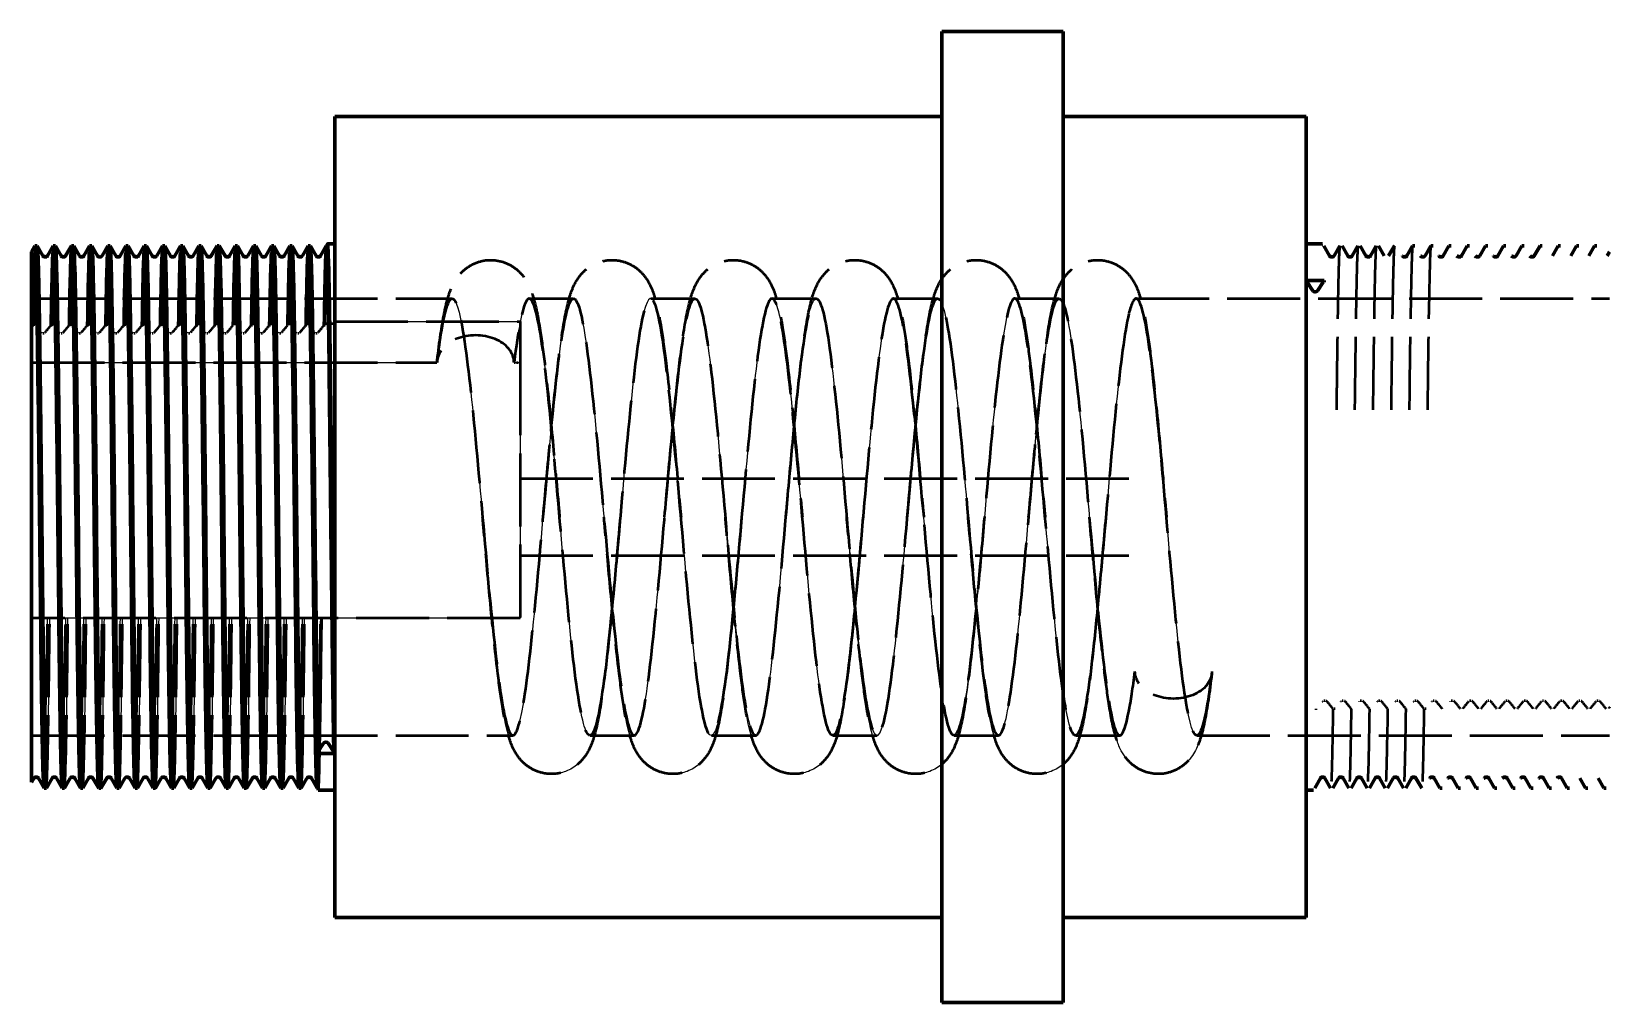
# Model space of a CAD drawing. Header units: millimetres. Extents: x -65 to 65, y -40 to 40.
import ezdxf

# ---------------------------------------------------------------- set-up
doc = ezdxf.new("R2010")
doc.units = ezdxf.units.MM
doc.linetypes.add('Dashed', pattern=[5.7, 4.56, -1.14])
doc.layers.add('Hidden (ISO)', color=7, linetype='Dashed', lineweight=50)
doc.layers.add('Visible (ISO)', color=7, linetype='Continuous', lineweight=70)

# ---------------------------------------------------------------- blocks, each defined once
blk = doc.blocks.new('Ball Screw Nut Assembly_Sheet_VIEW6')
at = {"layer": ''}
for p, q in [((20, 33), (40, 33)), ((-65, 21.85), (-64.72, 22.33)), ((-63.69, 21.52), (-63.22, 22.33)), ((-62.19, 21.52), (-61.72, 22.33)), ((-60.69, 21.52), (-60.22, 22.33)), ((-59.19, 21.52), (-58.72, 22.33)), ((-58.53, 22.33), (-58.06, 21.52)), ((-57.03, 22.33), (-56.56, 21.52)), ((-55.53, 22.33), (-55.06, 21.52)), ((-54.03, 22.33), (-53.56, 21.52)), ((-52.72, 22.34), (-52.53, 22.34)), ((-52.53, 22.33), (-52.06, 21.52)), ((-51.03, 22.33), (-50.56, 21.52)), ((-49.53, 22.33), (-49.06, 21.52)), ((-48.03, 22.33), (-47.56, 21.52)), ((-46.53, 22.33), (-46.06, 21.52)), ((-45.03, 22.33), (-44.56, 21.52)), ((-43.53, 22.33), (-43.06, 21.52)), ((-42.03, 22.33), (-41.56, 21.52)), ((-40.72, 22.34), (-40.62, 22.34)), ((-41.5, -19.49), (-41.5, -19.34)), ((-41.5, -19.34), (-41.41, -19.34)), ((-40, -19.49), (-41.5, -19.49)), ((-41.41, -19.34), (-40.94, -18.64)), ((-40.56, -18.64), (-40.09, -19.34)), ((-40.09, -19.34), (-40, -19.34)), ((-63.97, -22.33), (-64.44, -21.52)), ((-62.47, -22.33), (-62.94, -21.52)), ((-60.97, -22.33), (-61.44, -21.52)), ((-59.47, -22.33), (-59.94, -21.52)), ((-57.97, -22.33), (-58.44, -21.52)), ((-55.81, -21.52), (-56.28, -22.33)), ((-54.31, -21.52), (-54.78, -22.33)), ((-52.81, -21.52), (-53.28, -22.33)), ((-51.31, -21.52), (-51.78, -22.33)), ((-49.81, -21.52), (-50.28, -22.33)), ((-48.31, -21.52), (-48.78, -22.33)), ((-46.81, -21.52), (-47.28, -22.33)), ((-45.31, -21.52), (-45.78, -22.33)), ((-43.81, -21.52), (-44.28, -22.33)), ((-42.31, -21.52), (-42.78, -22.33))]:
    blk.add_line(p, q, dxfattribs=at)
at = {"layer": '', "ltscale": 0.006853}
for p, q in [((-64.91, 15.8), (-64.72, 15.8)), ((-63.41, 15.8), (-63.22, 15.8)), ((-61.91, 15.8), (-61.72, 15.8)), ((-60.41, 15.8), (-60.22, 15.8)), ((-58.91, 15.8), (-58.72, 15.8)), ((-57.41, 15.8), (-57.22, 15.8)), ((-55.91, 15.8), (-55.72, 15.8)), ((-54.41, 15.8), (-54.22, 15.8)), ((-52.91, 15.8), (-52.72, 15.8))]:
    blk.add_line(p, q, dxfattribs=at)
at = {"layer": '', "ltscale": 1.31579}
for p, q in [((-40, 15.91), (-40.81, 15.91)), ((-40, 16.1), (-24.75, 16.1)), ((-24.75, 16.1), (-24.75, 12.73)), ((-65, 12.73), (-31.6, 12.73)), ((-24.75, 12.73), (-24.75, -8.33)), ((-24.75, -8.33), (-65, -8.33))]:
    blk.add_line(p, q, dxfattribs=at)
at = {"layer": '', "ltscale": 0.018275}
blk.add_line((-25.25, 12.73), (-24.75, 12.73), dxfattribs=at)
at = {"layer": '', "ltscale": 0.000107914}
blk.add_line((-40, -19.34), (-40, -19.34), dxfattribs=at)
at = {"layer": '', "ltscale": 0.001049}
blk.add_line((-41.4, -22.34), (-41.38, -22.34), dxfattribs=at)
at = {"layer": '', "ltscale": 1.31579}
for points, knots in [([(-64.91, 15.8), (-64.86, 19.16), (-64.8, 21.41), (-64.75, 22.1), (-64.74, 22.24), (-64.73, 22.31), (-64.72, 22.33)], [0.7853982, 0.7853982, 0.7853982, 0.7853982, 1.4248518, 1.4248518, 1.4248518, 1.5522878, 1.5522878, 1.5522878, 1.5522878]), ([(-64.72, 15.8), (-64.67, 19.16), (-64.62, 21.41), (-64.57, 22.1), (-64.55, 22.26), (-64.54, 22.34), (-64.53, 22.33)], [7.0685835, 7.0685835, 7.0685835, 7.0685835, 7.7080371, 7.7080371, 7.7080371, 7.8539816, 7.8539816, 7.8539816, 7.8539816]), ([(-63.41, 15.8), (-63.36, 19.16), (-63.3, 21.41), (-63.25, 22.1), (-63.24, 22.24), (-63.23, 22.31), (-63.22, 22.33)], [7.0685835, 7.0685835, 7.0685835, 7.0685835, 7.7080371, 7.7080371, 7.7080371, 7.8354731, 7.8354731, 7.8354731, 7.8354731]), ([(-63.22, 15.8), (-63.17, 19.16), (-63.12, 21.41), (-63.07, 22.1), (-63.05, 22.26), (-63.04, 22.34), (-63.03, 22.33)], [13.3517688, 13.3517688, 13.3517688, 13.3517688, 13.9912224, 13.9912224, 13.9912224, 14.1371669, 14.1371669, 14.1371669, 14.1371669]), ([(-61.91, 15.8), (-61.86, 19.16), (-61.8, 21.41), (-61.75, 22.1), (-61.74, 22.24), (-61.73, 22.31), (-61.72, 22.33)], [13.3517688, 13.3517688, 13.3517688, 13.3517688, 13.9912224, 13.9912224, 13.9912224, 14.1186584, 14.1186584, 14.1186584, 14.1186584]), ([(-61.72, 15.8), (-61.67, 19.16), (-61.62, 21.41), (-61.57, 22.1), (-61.55, 22.26), (-61.54, 22.34), (-61.53, 22.33)], [19.6349541, 19.6349541, 19.6349541, 19.6349541, 20.2744077, 20.2744077, 20.2744077, 20.4203522, 20.4203522, 20.4203522, 20.4203522]), ([(-60.41, 15.8), (-60.36, 19.16), (-60.3, 21.41), (-60.25, 22.1), (-60.24, 22.24), (-60.23, 22.31), (-60.22, 22.33)], [19.6349541, 19.6349541, 19.6349541, 19.6349541, 20.2744077, 20.2744077, 20.2744077, 20.4018437, 20.4018437, 20.4018437, 20.4018437]), ([(-60.22, 15.8), (-60.17, 19.16), (-60.12, 21.41), (-60.07, 22.1), (-60.05, 22.26), (-60.04, 22.34), (-60.03, 22.33)], [25.9181394, 25.9181394, 25.9181394, 25.9181394, 26.557593, 26.557593, 26.557593, 26.7035376, 26.7035376, 26.7035376, 26.7035376]), ([(-58.91, 15.8), (-58.86, 19.16), (-58.8, 21.41), (-58.75, 22.1), (-58.74, 22.24), (-58.73, 22.31), (-58.72, 22.33)], [25.9181394, 25.9181394, 25.9181394, 25.9181394, 26.557593, 26.557593, 26.557593, 26.685029, 26.685029, 26.685029, 26.685029]), ([(-58.72, 15.8), (-58.67, 19.16), (-58.62, 21.41), (-58.57, 22.1), (-58.55, 22.26), (-58.54, 22.34), (-58.53, 22.33)], [32.2013247, 32.2013247, 32.2013247, 32.2013247, 32.8407784, 32.8407784, 32.8407784, 32.9867229, 32.9867229, 32.9867229, 32.9867229]), ([(-57.41, 15.8), (-57.36, 19.16), (-57.3, 21.41), (-57.25, 22.1), (-57.24, 22.24), (-57.23, 22.31), (-57.22, 22.33)], [32.2013247, 32.2013247, 32.2013247, 32.2013247, 32.8407784, 32.8407784, 32.8407784, 32.9682143, 32.9682143, 32.9682143, 32.9682143]), ([(-57.22, 15.8), (-57.17, 19.16), (-57.12, 21.41), (-57.07, 22.1), (-57.05, 22.26), (-57.04, 22.34), (-57.03, 22.33)], [38.48451, 38.48451, 38.48451, 38.48451, 39.1239637, 39.1239637, 39.1239637, 39.2699082, 39.2699082, 39.2699082, 39.2699082]), ([(-55.91, 15.8), (-55.86, 19.16), (-55.8, 21.41), (-55.75, 22.1), (-55.74, 22.24), (-55.73, 22.31), (-55.72, 22.33)], [38.48451, 38.48451, 38.48451, 38.48451, 39.1239637, 39.1239637, 39.1239637, 39.2513996, 39.2513996, 39.2513996, 39.2513996]), ([(-55.72, 15.8), (-55.67, 19.16), (-55.62, 21.41), (-55.57, 22.1), (-55.55, 22.26), (-55.54, 22.34), (-55.53, 22.33)], [44.7676953, 44.7676953, 44.7676953, 44.7676953, 45.407149, 45.407149, 45.407149, 45.5530935, 45.5530935, 45.5530935, 45.5530935]), ([(-54.41, 15.8), (-54.36, 19.16), (-54.3, 21.41), (-54.25, 22.1), (-54.24, 22.24), (-54.23, 22.31), (-54.22, 22.33)], [44.7676953, 44.7676953, 44.7676953, 44.7676953, 45.407149, 45.407149, 45.407149, 45.5345849, 45.5345849, 45.5345849, 45.5345849]), ([(-54.22, 15.8), (-54.17, 19.16), (-54.12, 21.41), (-54.07, 22.1), (-54.05, 22.26), (-54.04, 22.34), (-54.03, 22.33)], [51.0508806, 51.0508806, 51.0508806, 51.0508806, 51.6903343, 51.6903343, 51.6903343, 51.8362788, 51.8362788, 51.8362788, 51.8362788]), ([(-52.91, 15.8), (-52.86, 19.16), (-52.8, 21.41), (-52.75, 22.1), (-52.74, 22.24), (-52.73, 22.31), (-52.72, 22.33)], [51.0508806, 51.0508806, 51.0508806, 51.0508806, 51.6903343, 51.6903343, 51.6903343, 51.8177702, 51.8177702, 51.8177702, 51.8177702]), ([(-52.72, 15.8), (-52.67, 19.16), (-52.62, 21.41), (-52.57, 22.1), (-52.55, 22.26), (-52.54, 22.34), (-52.53, 22.33)], [57.3340659, 57.3340659, 57.3340659, 57.3340659, 57.9735196, 57.9735196, 57.9735196, 58.1194641, 58.1194641, 58.1194641, 58.1194641]), ([(-51.41, 15.8), (-51.36, 19.16), (-51.3, 21.41), (-51.25, 22.1), (-51.24, 22.24), (-51.23, 22.31), (-51.22, 22.33)], [57.3340659, 57.3340659, 57.3340659, 57.3340659, 57.9735196, 57.9735196, 57.9735196, 58.1009555, 58.1009555, 58.1009555, 58.1009555]), ([(-51.22, 15.8), (-51.17, 19.16), (-51.12, 21.41), (-51.07, 22.1), (-51.05, 22.26), (-51.04, 22.34), (-51.03, 22.33)], [63.6172512, 63.6172512, 63.6172512, 63.6172512, 64.2567049, 64.2567049, 64.2567049, 64.4026494, 64.4026494, 64.4026494, 64.4026494]), ([(-49.91, 15.8), (-49.86, 19.16), (-49.8, 21.41), (-49.75, 22.1), (-49.74, 22.24), (-49.73, 22.31), (-49.72, 22.33)], [63.6172512, 63.6172512, 63.6172512, 63.6172512, 64.2567049, 64.2567049, 64.2567049, 64.3841408, 64.3841408, 64.3841408, 64.3841408]), ([(-49.72, 15.8), (-49.67, 19.16), (-49.62, 21.41), (-49.57, 22.1), (-49.55, 22.26), (-49.54, 22.34), (-49.53, 22.33)], [69.9004365, 69.9004365, 69.9004365, 69.9004365, 70.5398902, 70.5398902, 70.5398902, 70.6858347, 70.6858347, 70.6858347, 70.6858347]), ([(-48.41, 15.8), (-48.36, 19.16), (-48.3, 21.41), (-48.25, 22.1), (-48.24, 22.24), (-48.23, 22.31), (-48.22, 22.33)], [69.9004365, 69.9004365, 69.9004365, 69.9004365, 70.5398902, 70.5398902, 70.5398902, 70.6673261, 70.6673261, 70.6673261, 70.6673261]), ([(-48.22, 15.8), (-48.17, 19.16), (-48.12, 21.41), (-48.07, 22.1), (-48.05, 22.26), (-48.04, 22.34), (-48.03, 22.33)], [76.1836218, 76.1836218, 76.1836218, 76.1836218, 76.8230755, 76.8230755, 76.8230755, 76.96902, 76.96902, 76.96902, 76.96902]), ([(-46.91, 15.8), (-46.86, 19.16), (-46.8, 21.41), (-46.75, 22.1), (-46.74, 22.24), (-46.73, 22.31), (-46.72, 22.33)], [76.1836218, 76.1836218, 76.1836218, 76.1836218, 76.8230755, 76.8230755, 76.8230755, 76.9505115, 76.9505115, 76.9505115, 76.9505115]), ([(-46.72, 15.8), (-46.67, 19.16), (-46.62, 21.41), (-46.57, 22.1), (-46.55, 22.26), (-46.54, 22.34), (-46.53, 22.33)], [82.4668072, 82.4668072, 82.4668072, 82.4668072, 83.1062608, 83.1062608, 83.1062608, 83.2522053, 83.2522053, 83.2522053, 83.2522053]), ([(-45.41, 15.8), (-45.36, 19.16), (-45.3, 21.41), (-45.25, 22.1), (-45.24, 22.24), (-45.23, 22.31), (-45.22, 22.33)], [82.4668072, 82.4668072, 82.4668072, 82.4668072, 83.1062608, 83.1062608, 83.1062608, 83.2336968, 83.2336968, 83.2336968, 83.2336968]), ([(-45.22, 15.8), (-45.17, 19.16), (-45.12, 21.41), (-45.07, 22.1), (-45.05, 22.26), (-45.04, 22.34), (-45.03, 22.33)], [88.7499925, 88.7499925, 88.7499925, 88.7499925, 89.3894461, 89.3894461, 89.3894461, 89.5353906, 89.5353906, 89.5353906, 89.5353906]), ([(-43.91, 15.8), (-43.86, 19.16), (-43.8, 21.41), (-43.75, 22.1), (-43.74, 22.24), (-43.73, 22.31), (-43.72, 22.33)], [88.7499925, 88.7499925, 88.7499925, 88.7499925, 89.3894461, 89.3894461, 89.3894461, 89.5168821, 89.5168821, 89.5168821, 89.5168821]), ([(-43.72, 15.8), (-43.67, 19.16), (-43.62, 21.41), (-43.57, 22.1), (-43.55, 22.26), (-43.54, 22.34), (-43.53, 22.33)], [95.0331778, 95.0331778, 95.0331778, 95.0331778, 95.6726314, 95.6726314, 95.6726314, 95.8185759, 95.8185759, 95.8185759, 95.8185759]), ([(-42.41, 15.8), (-42.36, 19.16), (-42.3, 21.41), (-42.25, 22.1), (-42.24, 22.24), (-42.23, 22.31), (-42.22, 22.33)], [95.0331778, 95.0331778, 95.0331778, 95.0331778, 95.6726314, 95.6726314, 95.6726314, 95.8000674, 95.8000674, 95.8000674, 95.8000674]), ([(-42.22, 15.8), (-42.17, 19.03), (-42.12, 21.23), (-42.07, 22.01), (-42.06, 22.23), (-42.04, 22.33), (-42.03, 22.33)], [101.3163631, 101.3163631, 101.3163631, 101.3163631, 101.9308566, 101.9308566, 101.9308566, 102.1017612, 102.1017612, 102.1017612, 102.1017612]), ([(-40.91, 15.8), (-40.86, 19.03), (-40.81, 21.23), (-40.76, 22.01), (-40.75, 22.21), (-40.74, 22.31), (-40.72, 22.33)], [101.3163631, 101.3163631, 101.3163631, 101.3163631, 101.9308566, 101.9308566, 101.9308566, 102.0832527, 102.0832527, 102.0832527, 102.0832527]), ([(-40.81, 15.91), (-40.76, 19.16), (-40.71, 21.38), (-40.67, 22.17), (-40.66, 22.23), (-40.66, 22.29), (-40.65, 22.34)], [2.8797933, 2.8797933, 2.8797933, 2.8797933, 3.4931751, 3.4931751, 3.4931751, 3.5449803, 3.5449803, 3.5449803, 3.5449803]), ([(-40.81, 15.8), (-40.76, 19.03), (-40.71, 21.23), (-40.67, 22.01), (-40.65, 22.23), (-40.64, 22.33), (-40.62, 22.33)], [101.3163631, 101.3163631, 101.3163631, 101.3163631, 101.9308566, 101.9308566, 101.9308566, 102.1017612, 102.1017612, 102.1017612, 102.1017612]), ([(-31.6, 12.73), (-31.25, 15.49), (-30.9, 17.31), (-30.56, 17.84), (-30.21, 18.36), (-29.87, 17.58), (-29.52, 15.66), (-29.18, 13.73), (-28.83, 10.67), (-28.49, 7.08), (-28.14, 3.5), (-27.8, -0.59), (-27.45, -4.38), (-27.11, -8.16), (-26.76, -11.61), (-26.42, -14.05), (-26.07, -16.49), (-25.73, -17.9), (-25.39, -17.99), (-25.04, -18.09), (-24.7, -16.88), (-24.35, -14.6), (-24.01, -12.33), (-23.66, -8.99), (-23.32, -5.27), (-22.97, -1.54), (-22.63, 2.56), (-22.28, 6.21), (-21.94, 9.87), (-21.6, 13.06), (-21.25, 15.16), (-20.91, 17.26), (-20.56, 18.25), (-20.22, 17.94), (-19.87, 17.63), (-19.53, 16.02), (-19.19, 13.43), (-18.84, 10.84), (-18.5, 7.28), (-18.15, 3.46), (-17.81, -0.36), (-17.46, -4.42), (-17.12, -7.92), (-16.78, -11.41), (-16.43, -14.32), (-16.09, -16.07), (-15.74, -17.82), (-15.4, -18.41), (-15.06, -17.7), (-14.71, -17), (-14.37, -15.02), (-14.02, -12.15), (-13.68, -9.29), (-13.34, -5.55), (-12.99, -1.68), (-12.65, 2.2), (-12.31, 6.18), (-11.96, 9.48), (-11.62, 12.79), (-11.27, 15.39), (-10.93, 16.79), (-10.59, 18.19), (-10.24, 18.37), (-9.9, 17.3), (-9.56, 16.23), (-9.21, 13.91), (-8.87, 10.8), (-8.51, 7.57), (-8.16, 3.51), (-7.8, -0.53), (-7.45, -4.44), (-7.11, -8.3), (-6.76, -11.34), (-6.41, -14.38), (-6.07, -16.58), (-5.72, -17.5), (-5.38, -18.42), (-5.03, -18.05), (-4.68, -16.47), (-4.34, -14.9), (-3.99, -12.12), (-3.65, -8.7), (-3.3, -5.28), (-2.96, -1.24), (-2.61, 2.62), (-2.27, 6.49), (-1.92, 10.15), (-1.58, 12.87), (-1.23, 15.6), (-0.89, 17.38), (-0.54, 17.86), (-0.2, 18.34), (0.15, 17.52), (0.49, 15.57), (0.84, 13.61), (1.18, 10.53), (1.53, 6.93), (1.87, 3.33), (2.21, -0.75), (2.56, -4.52), (2.9, -8.29), (3.25, -11.72), (3.59, -14.13), (3.94, -16.54), (4.28, -17.92), (4.62, -18), (4.97, -18.07), (5.31, -16.84), (5.66, -14.55), (6, -12.27), (6.34, -8.93), (6.69, -5.21), (7.03, -1.49), (7.38, 2.6), (7.72, 6.24), (8.06, 9.89), (8.41, 13.07), (8.75, 15.16), (9.1, 17.28), (9.44, 18.27), (9.79, 17.93), (10.14, 17.6), (10.48, 15.96), (10.83, 13.33), (11.17, 10.71), (11.52, 7.12), (11.86, 3.27), (12.21, -0.56), (12.55, -4.63), (12.9, -8.11), (13.24, -11.59), (13.59, -14.47), (13.93, -16.18), (14.28, -17.88), (14.62, -18.41), (14.97, -17.66), (15.31, -16.91), (15.65, -14.87), (16, -11.97), (16.34, -9.07), (16.68, -5.31), (17.03, -1.43), (17.38, 2.5), (17.73, 6.53), (18.08, 9.84), (18.42, 13.11), (18.77, 15.65), (19.11, 16.96), (19.46, 18.27), (19.8, 18.33), (20.15, 17.15), (20.49, 15.97), (20.83, 13.55), (21.18, 10.37), (21.53, 7.12), (21.88, 3.08), (22.23, -0.9), (22.58, -4.79), (22.92, -8.61), (23.27, -11.59), (23.62, -14.67), (23.98, -16.84), (24.34, -17.64), (24.69, -18.44), (25.05, -17.87), (25.4, -16.04)], [0, 0, 0, 0, 0.650734, 0.650734, 0.650734, 1.301283, 1.301283, 1.301283, 1.951651, 1.951651, 1.951651, 2.60184, 2.60184, 2.60184, 3.251856, 3.251856, 3.251856, 3.9017, 3.9017, 3.9017, 4.551377, 4.551377, 4.551377, 5.20089, 5.20089, 5.20089, 5.850243, 5.850243, 5.850243, 6.499439, 6.499439, 6.499439, 7.148481, 7.148481, 7.148481, 7.797373, 7.797373, 7.797373, 8.446119, 8.446119, 8.446119, 9.094722, 9.094722, 9.094722, 9.743186, 9.743186, 9.743186, 10.391513, 10.391513, 10.391513, 11.039707, 11.039707, 11.039707, 11.687773, 11.687773, 11.687773, 12.335712, 12.335712, 12.335712, 12.983529, 12.983529, 12.983529, 13.631227, 13.631227, 13.631227, 14.278809, 14.278809, 14.278809, 14.951789, 14.951789, 14.951789, 15.604365, 15.604365, 15.604365, 16.25651, 16.25651, 16.25651, 16.908237, 16.908237, 16.908237, 17.559561, 17.559561, 17.559561, 18.210497, 18.210497, 18.210497, 18.861058, 18.861058, 18.861058, 19.51126, 19.51126, 19.51126, 20.161115, 20.161115, 20.161115, 20.810639, 20.810639, 20.810639, 21.459845, 21.459845, 21.459845, 22.108748, 22.108748, 22.108748, 22.75736, 22.75736, 22.75736, 23.405696, 23.405696, 23.405696, 24.053769, 24.053769, 24.053769, 24.701594, 24.701594, 24.701594, 25.349184, 25.349184, 25.349184, 26.003245, 26.003245, 26.003245, 26.655012, 26.655012, 26.655012, 27.305985, 27.305985, 27.305985, 27.956221, 27.956221, 27.956221, 28.605777, 28.605777, 28.605777, 29.254707, 29.254707, 29.254707, 29.903069, 29.903069, 29.903069, 30.550917, 30.550917, 30.550917, 31.208822, 31.208822, 31.208822, 31.859856, 31.859856, 31.859856, 32.509462, 32.509462, 32.509462, 33.157866, 33.157866, 33.157866, 33.821939, 33.821939, 33.821939, 34.471606, 34.471606, 34.471606, 35.142881, 35.142881, 35.142881, 35.814156, 35.814156, 35.814156, 35.814156]), ([(25.4, 16.74), (25.06, 15.3), (24.72, 12.65), (24.37, 9.32), (24.03, 5.98), (23.68, 1.98), (23.34, -1.89), (22.99, -5.77), (22.65, -9.49), (22.3, -12.33), (21.96, -15.17), (21.62, -17.1), (21.27, -17.75), (20.93, -18.4), (20.58, -17.75), (20.24, -15.95), (19.89, -14.14), (19.55, -11.19), (19.21, -7.66), (18.86, -4.14), (18.52, -0.08), (18.17, 3.73), (17.83, 7.54), (17.48, 11.06), (17.14, 13.61), (16.8, 16.16), (16.45, 17.71), (16.11, 17.96), (15.76, 18.21), (15.42, 17.17), (15.08, 15.02), (14.73, 12.88), (14.39, 9.66), (14.04, 5.99), (13.7, 2.32), (13.36, -1.77), (13.01, -5.47), (12.67, -9.17), (12.33, -12.47), (11.98, -14.71), (11.64, -16.95), (11.29, -18.12), (10.95, -17.99), (10.61, -17.86), (10.26, -16.43), (9.92, -13.98), (9.58, -11.53), (9.23, -8.08), (8.89, -4.31), (8.53, -0.41), (8.18, 3.82), (7.82, 7.48), (7.48, 11.04), (7.13, 14.04), (6.78, 15.88), (6.44, 17.72), (6.09, 18.4), (5.75, 17.76), (5.4, 17.13), (5.06, 15.2), (4.71, 12.36), (4.36, 9.52), (4.02, 5.78), (3.67, 1.9), (3.33, -1.99), (2.98, -6), (2.64, -9.34), (2.29, -12.67), (1.95, -15.32), (1.6, -16.75), (1.26, -18.18), (0.91, -18.38), (0.57, -17.32), (0.22, -16.26), (-0.12, -13.95), (-0.47, -10.83), (-0.81, -7.72), (-1.16, -3.83), (-1.5, 0.07), (-1.85, 3.96), (-2.19, 7.84), (-2.53, 10.93), (-2.88, 14.03), (-3.22, 16.32), (-3.57, 17.35), (-3.91, 18.39), (-4.25, 18.16), (-4.6, 16.72), (-4.94, 15.28), (-5.29, 12.63), (-5.63, 9.3), (-5.97, 5.97), (-6.32, 1.98), (-6.66, -1.89), (-7.01, -5.75), (-7.35, -9.47), (-7.69, -12.31), (-8.04, -15.14), (-8.38, -17.08), (-8.72, -17.74), (-9.07, -18.4), (-9.42, -17.76), (-9.76, -15.95), (-10.11, -14.14), (-10.45, -11.16), (-10.8, -7.62), (-11.14, -4.08), (-11.49, 0), (-11.84, 3.82), (-12.18, 7.63), (-12.53, 11.15), (-12.87, 13.69), (-13.21, 16.22), (-13.56, 17.75), (-13.9, 17.97), (-14.25, 18.19), (-14.59, 17.11), (-14.94, 14.94), (-15.28, 12.77), (-15.62, 9.53), (-15.97, 5.85), (-16.31, 2.17), (-16.66, -1.91), (-17, -5.61), (-17.35, -9.33), (-17.69, -12.63), (-18.04, -14.84), (-18.38, -17.05), (-18.73, -18.17), (-19.07, -17.98), (-19.42, -17.79), (-19.76, -16.29), (-20.11, -13.78), (-20.45, -11.28), (-20.8, -7.79), (-21.14, -3.99), (-21.49, -0.18), (-21.83, 3.92), (-22.18, 7.48), (-22.52, 11.03), (-22.87, 14.02), (-23.21, 15.86), (-23.56, 17.71), (-23.9, 18.39), (-24.25, 17.77), (-24.58, 17.17), (-24.91, 15.38), (-25.25, 12.73)], [-31.824334, -31.824334, -31.824334, -31.824334, -31.174679, -31.174679, -31.174679, -30.525188, -30.525188, -30.525188, -29.875857, -29.875857, -29.875857, -29.226682, -29.226682, -29.226682, -28.57766, -28.57766, -28.57766, -27.928788, -27.928788, -27.928788, -27.280061, -27.280061, -27.280061, -26.631478, -26.631478, -26.631478, -25.983033, -25.983033, -25.983033, -25.334724, -25.334724, -25.334724, -24.686547, -24.686547, -24.686547, -24.038499, -24.038499, -24.038499, -23.390576, -23.390576, -23.390576, -22.742776, -22.742776, -22.742776, -22.095094, -22.095094, -22.095094, -21.447527, -21.447527, -21.447527, -20.777292, -20.777292, -20.777292, -20.124773, -20.124773, -20.124773, -19.472683, -19.472683, -19.472683, -18.821009, -18.821009, -18.821009, -18.169737, -18.169737, -18.169737, -17.518851, -17.518851, -17.518851, -16.868337, -16.868337, -16.868337, -16.218181, -16.218181, -16.218181, -15.56837, -15.56837, -15.56837, -14.918888, -14.918888, -14.918888, -14.269722, -14.269722, -14.269722, -13.620859, -13.620859, -13.620859, -12.972283, -12.972283, -12.972283, -12.323982, -12.323982, -12.323982, -11.675942, -11.675942, -11.675942, -11.028148, -11.028148, -11.028148, -10.380588, -10.380588, -10.380588, -9.72808, -9.72808, -9.72808, -9.076416, -9.076416, -9.076416, -8.42554, -8.42554, -8.42554, -7.775394, -7.775394, -7.775394, -7.125921, -7.125921, -7.125921, -6.477065, -6.477065, -6.477065, -5.828771, -5.828771, -5.828771, -5.180985, -5.180985, -5.180985, -4.528501, -4.528501, -4.528501, -3.877648, -3.877648, -3.877648, -3.228195, -3.228195, -3.228195, -2.579918, -2.579918, -2.579918, -1.927491, -1.927491, -1.927491, -1.278082, -1.278082, -1.278082, -0.625781, -0.625781, -0.625781, 0, 0, 0, 0]), ([(32.25, -12.73), (31.91, -15.49), (31.56, -17.31), (31.22, -17.84), (30.88, -18.36), (30.53, -17.59), (30.19, -15.67), (29.84, -13.76), (29.5, -10.72), (29.16, -7.16), (28.81, -3.57), (28.46, 0.53), (28.12, 4.32), (27.78, 8.1), (27.43, 11.55), (27.09, 14), (26.74, 16.45), (26.4, 17.88), (26.05, 17.99), (25.84, 18.06), (25.62, 17.63), (25.4, 16.74)], [-36.128316, -36.128316, -36.128316, -36.128316, -35.47797, -35.47797, -35.47797, -34.828948, -34.828948, -34.828948, -34.181026, -34.181026, -34.181026, -33.529733, -33.529733, -33.529733, -32.881148, -32.881148, -32.881148, -32.23097, -32.23097, -32.23097, -31.824334, -31.824334, -31.824334, -31.824334]), ([(-63.88, 15.22), (-63.8, 15.32), (-63.72, 15.41), (-63.56, 15.6), (-63.48, 15.7), (-63.41, 15.8)], [0, 0, 0, 0, 0.04687397, 0.04687397, 0.09374794, 0.09374794, 0.09374794, 0.09374794]), ([(-62.38, 15.22), (-62.3, 15.32), (-62.22, 15.41), (-62.06, 15.6), (-61.98, 15.7), (-61.91, 15.8)], [0, 0, 0, 0, 0.04687397, 0.04687397, 0.09374794, 0.09374794, 0.09374794, 0.09374794]), ([(-60.88, 15.22), (-60.8, 15.32), (-60.72, 15.41), (-60.56, 15.6), (-60.48, 15.7), (-60.41, 15.8)], [0, 0, 0, 0, 0.04687397, 0.04687397, 0.09374794, 0.09374794, 0.09374794, 0.09374794]), ([(-59.38, 15.22), (-59.3, 15.32), (-59.22, 15.41), (-59.06, 15.6), (-58.98, 15.7), (-58.91, 15.8)], [0, 0, 0, 0, 0.04687397, 0.04687397, 0.09374794, 0.09374794, 0.09374794, 0.09374794]), ([(-56.38, 15.22), (-56.3, 15.32), (-56.22, 15.41), (-56.06, 15.6), (-55.98, 15.7), (-55.91, 15.8)], [0, 0, 0, 0, 0.04687397, 0.04687397, 0.09374794, 0.09374794, 0.09374794, 0.09374794]), ([(-53.38, 15.22), (-53.3, 15.32), (-53.22, 15.41), (-53.06, 15.6), (-52.98, 15.7), (-52.91, 15.8)], [0, 0, 0, 0, 0.04687397, 0.04687397, 0.09374794, 0.09374794, 0.09374794, 0.09374794]), ([(-51.88, 15.22), (-51.8, 15.32), (-51.72, 15.41), (-51.56, 15.6), (-51.48, 15.7), (-51.41, 15.8)], [0, 0, 0, 0, 0.04687397, 0.04687397, 0.09374794, 0.09374794, 0.09374794, 0.09374794]), ([(-48.88, 15.22), (-48.8, 15.32), (-48.72, 15.41), (-48.56, 15.6), (-48.48, 15.7), (-48.41, 15.8)], [0, 0, 0, 0, 0.04687397, 0.04687397, 0.09374794, 0.09374794, 0.09374794, 0.09374794]), ([(-16.5, 0), (-16.67, -1.95), (-16.84, -3.93), (-17.19, -7.63), (-17.36, -9.4), (-17.71, -12.57), (-17.88, -14), (-18.26, -16.44), (-18.44, -17.4), (-18.81, -18.57), (-18.92, -18.87), (-19.19, -19.4), (-19.32, -19.62), (-19.63, -20.01), (-19.79, -20.19), (-20.26, -20.6), (-20.61, -20.81), (-21.35, -21.09), (-21.73, -21.17), (-22.5, -21.18), (-22.89, -21.12), (-23.6, -20.87), (-23.93, -20.69), (-24.47, -20.27), (-24.7, -20.03), (-25.05, -19.57), (-25.18, -19.34), (-25.44, -18.82), (-25.54, -18.54), (-25.87, -17.49), (-26.04, -16.66), (-26.35, -14.76), (-26.48, -13.78), (-26.81, -11.08), (-27, -9.2), (-27.37, -5.35), (-27.55, -3.35), (-27.76, -0.91), (-27.8, -0.45), (-27.84, 0)], [0, 0, 0, 0, 0.58785, 0.58785, 1.169567, 1.169567, 1.764122, 1.764122, 2.391014, 2.391014, 2.60467, 2.60467, 2.733121, 2.733121, 2.830475, 2.830475, 2.971467, 2.971467, 3.099129, 3.099129, 3.227017, 3.227017, 3.354786, 3.354786, 3.483051, 3.483051, 3.620041, 3.620041, 3.823078, 3.823078, 4.373908, 4.373908, 4.819442, 4.819442, 5.473509, 5.473509, 6.073745, 6.073745, 6.210562, 6.210562, 6.210562, 6.210562]), ([(-6.5, 0), (-6.67, -1.95), (-6.84, -3.93), (-7.19, -7.63), (-7.36, -9.4), (-7.71, -12.57), (-7.88, -14), (-8.26, -16.44), (-8.44, -17.4), (-8.81, -18.57), (-8.92, -18.87), (-9.19, -19.4), (-9.32, -19.62), (-9.63, -20.01), (-9.79, -20.19), (-10.26, -20.6), (-10.61, -20.81), (-11.35, -21.09), (-11.73, -21.17), (-12.5, -21.18), (-12.89, -21.12), (-13.6, -20.87), (-13.93, -20.69), (-14.47, -20.27), (-14.7, -20.03), (-15.05, -19.57), (-15.18, -19.34), (-15.44, -18.82), (-15.54, -18.54), (-15.87, -17.49), (-16.04, -16.66), (-16.35, -14.76), (-16.48, -13.78), (-16.81, -11.08), (-17, -9.2), (-17.37, -5.35), (-17.55, -3.35), (-17.76, -0.91), (-17.8, -0.45), (-17.84, 0)], [0, 0, 0, 0, 0.58785, 0.58785, 1.169567, 1.169567, 1.764122, 1.764122, 2.391014, 2.391014, 2.60467, 2.60467, 2.733121, 2.733121, 2.830475, 2.830475, 2.971467, 2.971467, 3.099129, 3.099129, 3.227017, 3.227017, 3.354786, 3.354786, 3.483051, 3.483051, 3.620041, 3.620041, 3.823078, 3.823078, 4.373908, 4.373908, 4.819442, 4.819442, 5.473509, 5.473509, 6.073745, 6.073745, 6.210562, 6.210562, 6.210562, 6.210562]), ([(3.5, 0), (3.33, -1.95), (3.16, -3.93), (2.81, -7.63), (2.64, -9.4), (2.29, -12.57), (2.12, -14), (1.74, -16.44), (1.56, -17.4), (1.19, -18.57), (1.08, -18.87), (0.81, -19.4), (0.68, -19.62), (0.37, -20.01), (0.21, -20.19), (-0.26, -20.6), (-0.61, -20.81), (-1.35, -21.09), (-1.73, -21.17), (-2.5, -21.18), (-2.89, -21.12), (-3.6, -20.87), (-3.93, -20.69), (-4.47, -20.27), (-4.7, -20.03), (-5.05, -19.57), (-5.18, -19.34), (-5.44, -18.82), (-5.54, -18.54), (-5.87, -17.49), (-6.04, -16.66), (-6.35, -14.76), (-6.48, -13.78), (-6.81, -11.08), (-7, -9.2), (-7.37, -5.35), (-7.55, -3.35), (-7.76, -0.91), (-7.8, -0.45), (-7.84, 0)], [0, 0, 0, 0, 0.58785, 0.58785, 1.169567, 1.169567, 1.764122, 1.764122, 2.391014, 2.391014, 2.60467, 2.60467, 2.733121, 2.733121, 2.830475, 2.830475, 2.971467, 2.971467, 3.099129, 3.099129, 3.227017, 3.227017, 3.354786, 3.354786, 3.483051, 3.483051, 3.620041, 3.620041, 3.823078, 3.823078, 4.373908, 4.373908, 4.819442, 4.819442, 5.473509, 5.473509, 6.073745, 6.073745, 6.210562, 6.210562, 6.210562, 6.210562]), ([(13.5, 0), (13.33, -1.95), (13.16, -3.93), (12.81, -7.63), (12.64, -9.4), (12.29, -12.57), (12.12, -14), (11.74, -16.44), (11.56, -17.4), (11.19, -18.57), (11.08, -18.87), (10.81, -19.4), (10.68, -19.62), (10.37, -20.01), (10.21, -20.19), (9.74, -20.6), (9.39, -20.81), (8.65, -21.09), (8.27, -21.17), (7.5, -21.18), (7.11, -21.12), (6.4, -20.87), (6.07, -20.69), (5.53, -20.27), (5.3, -20.03), (4.95, -19.57), (4.82, -19.34), (4.56, -18.82), (4.46, -18.54), (4.13, -17.49), (3.96, -16.66), (3.65, -14.76), (3.52, -13.78), (3.19, -11.08), (3, -9.2), (2.63, -5.35), (2.45, -3.35), (2.24, -0.91), (2.2, -0.45), (2.16, 0)], [0, 0, 0, 0, 0.58785, 0.58785, 1.169567, 1.169567, 1.764122, 1.764122, 2.391014, 2.391014, 2.60467, 2.60467, 2.733121, 2.733121, 2.830475, 2.830475, 2.971467, 2.971467, 3.099129, 3.099129, 3.227017, 3.227017, 3.354786, 3.354786, 3.483051, 3.483051, 3.620041, 3.620041, 3.823078, 3.823078, 4.373908, 4.373908, 4.819442, 4.819442, 5.473509, 5.473509, 6.073745, 6.073745, 6.210562, 6.210562, 6.210562, 6.210562]), ([(23.5, 0), (23.33, -1.95), (23.16, -3.93), (22.81, -7.63), (22.64, -9.4), (22.29, -12.57), (22.12, -14), (21.74, -16.44), (21.56, -17.4), (21.19, -18.57), (21.08, -18.87), (20.81, -19.4), (20.68, -19.62), (20.37, -20.01), (20.21, -20.19), (19.74, -20.6), (19.39, -20.81), (18.65, -21.09), (18.27, -21.17), (17.5, -21.18), (17.11, -21.12), (16.4, -20.87), (16.07, -20.69), (15.53, -20.27), (15.3, -20.03), (14.95, -19.57), (14.82, -19.34), (14.56, -18.82), (14.46, -18.54), (14.13, -17.49), (13.96, -16.66), (13.65, -14.76), (13.52, -13.78), (13.19, -11.08), (13, -9.2), (12.63, -5.35), (12.45, -3.35), (12.24, -0.91), (12.2, -0.45), (12.16, 0)], [0, 0, 0, 0, 0.58785, 0.58785, 1.169567, 1.169567, 1.764122, 1.764122, 2.391014, 2.391014, 2.60467, 2.60467, 2.733121, 2.733121, 2.830475, 2.830475, 2.971467, 2.971467, 3.099129, 3.099129, 3.227017, 3.227017, 3.354786, 3.354786, 3.483051, 3.483051, 3.620041, 3.620041, 3.823078, 3.823078, 4.373908, 4.373908, 4.819442, 4.819442, 5.473509, 5.473509, 6.073745, 6.073745, 6.210562, 6.210562, 6.210562, 6.210562]), ([(32.24, -12.92), (32.06, -14.45), (31.87, -15.74), (31.55, -17.33), (31.44, -17.81), (31.17, -18.63), (31.05, -18.97), (30.71, -19.56), (30.58, -19.75), (30.29, -20.1), (30.14, -20.25), (29.68, -20.63), (29.33, -20.84), (28.6, -21.11), (28.21, -21.18), (27.44, -21.17), (27.05, -21.1), (26.35, -20.85), (26.03, -20.66), (25.49, -20.24), (25.27, -20), (24.93, -19.53), (24.8, -19.31), (24.54, -18.78), (24.44, -18.49), (24.1, -17.39), (23.93, -16.49), (23.62, -14.5), (23.49, -13.52), (23.17, -10.82), (22.97, -8.93), (22.61, -5.08), (22.43, -3.08), (22.22, -0.73), (22.19, -0.36), (22.16, 0)], [0, 0, 0, 0, 0.631685, 0.631685, 0.967686, 0.967686, 1.219838, 1.219838, 1.329217, 1.329217, 1.415842, 1.415842, 1.554402, 1.554402, 1.682135, 1.682135, 1.809989, 1.809989, 1.937783, 1.937783, 2.066096, 2.066096, 2.204313, 2.204313, 2.413964, 2.413964, 2.993987, 2.993987, 3.430771, 3.430771, 4.078616, 4.078616, 4.677685, 4.677685, 4.787323, 4.787323, 4.787323, 4.787323]), ([(-40.25, 0), (-40.24, -0.76), (-40.23, -1.52), (-40.23, -2.28), (-40.18, -6.84), (-40.13, -11.23), (-40.08, -14.68), (-40.05, -16.54), (-40.03, -18.12), (-40, -19.34)], [103.672558, 103.672558, 103.672558, 103.672558, 103.77475, 103.77475, 103.77475, 104.389897, 104.389897, 104.389897, 104.719755, 104.719755, 104.719755, 104.719755]), ([(-63.97, -22.33), (-63.94, -22.33), (-63.9, -21.73), (-63.87, -20.56), (-63.82, -18.78), (-63.78, -15.67), (-63.73, -11.78), (-63.71, -10.68), (-63.7, -9.53), (-63.68, -8.33)], [4.712389, 4.712389, 4.712389, 4.712389, 5.113516, 5.113516, 5.113516, 5.727609, 5.727609, 5.727609, 5.901027, 5.901027, 5.901027, 5.901027]), ([(-63.78, -22.33), (-63.75, -22.27), (-63.72, -21.68), (-63.69, -20.56), (-63.64, -18.78), (-63.59, -15.67), (-63.54, -11.78), (-63.53, -10.68), (-63.51, -9.53), (-63.5, -8.33)], [11.014083, 11.014083, 11.014083, 11.014083, 11.396701, 11.396701, 11.396701, 12.010794, 12.010794, 12.010794, 12.184213, 12.184213, 12.184213, 12.184213]), ([(-62.47, -22.33), (-62.44, -22.33), (-62.4, -21.73), (-62.37, -20.56), (-62.32, -18.78), (-62.28, -15.67), (-62.23, -11.78), (-62.21, -10.68), (-62.2, -9.53), (-62.18, -8.33)], [10.995574, 10.995574, 10.995574, 10.995574, 11.396701, 11.396701, 11.396701, 12.010794, 12.010794, 12.010794, 12.184213, 12.184213, 12.184213, 12.184213]), ([(-62.28, -22.33), (-62.25, -22.27), (-62.22, -21.68), (-62.19, -20.56), (-62.14, -18.78), (-62.09, -15.67), (-62.04, -11.78), (-62.03, -10.68), (-62.01, -9.53), (-62, -8.33)], [17.297268, 17.297268, 17.297268, 17.297268, 17.679887, 17.679887, 17.679887, 18.29398, 18.29398, 18.29398, 18.467398, 18.467398, 18.467398, 18.467398]), ([(-60.97, -22.33), (-60.94, -22.33), (-60.9, -21.73), (-60.87, -20.56), (-60.82, -18.78), (-60.78, -15.67), (-60.73, -11.78), (-60.71, -10.68), (-60.7, -9.53), (-60.68, -8.33)], [17.27876, 17.27876, 17.27876, 17.27876, 17.679887, 17.679887, 17.679887, 18.29398, 18.29398, 18.29398, 18.467398, 18.467398, 18.467398, 18.467398]), ([(-60.78, -22.33), (-60.75, -22.27), (-60.72, -21.68), (-60.69, -20.56), (-60.64, -18.78), (-60.59, -15.67), (-60.54, -11.78), (-60.53, -10.68), (-60.51, -9.53), (-60.5, -8.33)], [23.580453, 23.580453, 23.580453, 23.580453, 23.963072, 23.963072, 23.963072, 24.577165, 24.577165, 24.577165, 24.750583, 24.750583, 24.750583, 24.750583]), ([(-59.47, -22.33), (-59.44, -22.33), (-59.4, -21.73), (-59.37, -20.56), (-59.32, -18.78), (-59.28, -15.67), (-59.23, -11.78), (-59.21, -10.68), (-59.2, -9.53), (-59.18, -8.33)], [23.561945, 23.561945, 23.561945, 23.561945, 23.963072, 23.963072, 23.963072, 24.577165, 24.577165, 24.577165, 24.750583, 24.750583, 24.750583, 24.750583]), ([(-59.28, -22.33), (-59.25, -22.27), (-59.22, -21.68), (-59.19, -20.56), (-59.14, -18.78), (-59.09, -15.67), (-59.04, -11.78), (-59.03, -10.68), (-59.01, -9.53), (-59, -8.33)], [29.863639, 29.863639, 29.863639, 29.863639, 30.246257, 30.246257, 30.246257, 30.86035, 30.86035, 30.86035, 31.033769, 31.033769, 31.033769, 31.033769]), ([(-57.97, -22.33), (-57.94, -22.33), (-57.9, -21.73), (-57.87, -20.56), (-57.82, -18.78), (-57.78, -15.67), (-57.73, -11.78), (-57.71, -10.68), (-57.7, -9.53), (-57.68, -8.33)], [29.84513, 29.84513, 29.84513, 29.84513, 30.246257, 30.246257, 30.246257, 30.86035, 30.86035, 30.86035, 31.033769, 31.033769, 31.033769, 31.033769]), ([(-57.78, -22.33), (-57.75, -22.27), (-57.72, -21.68), (-57.69, -20.56), (-57.64, -18.78), (-57.59, -15.67), (-57.54, -11.78), (-57.53, -10.68), (-57.51, -9.53), (-57.5, -8.33)], [36.146824, 36.146824, 36.146824, 36.146824, 36.529443, 36.529443, 36.529443, 37.143536, 37.143536, 37.143536, 37.316954, 37.316954, 37.316954, 37.316954]), ([(-56.47, -22.33), (-56.44, -22.33), (-56.4, -21.73), (-56.37, -20.56), (-56.32, -18.78), (-56.28, -15.67), (-56.23, -11.78), (-56.21, -10.68), (-56.2, -9.53), (-56.18, -8.33)], [36.128316, 36.128316, 36.128316, 36.128316, 36.529443, 36.529443, 36.529443, 37.143536, 37.143536, 37.143536, 37.316954, 37.316954, 37.316954, 37.316954]), ([(-56.28, -22.33), (-56.25, -22.27), (-56.22, -21.68), (-56.19, -20.56), (-56.14, -18.78), (-56.09, -15.67), (-56.04, -11.78), (-56.03, -10.68), (-56.01, -9.53), (-56, -8.33)], [42.430009, 42.430009, 42.430009, 42.430009, 42.812628, 42.812628, 42.812628, 43.426721, 43.426721, 43.426721, 43.600139, 43.600139, 43.600139, 43.600139]), ([(-54.97, -22.33), (-54.94, -22.33), (-54.9, -21.73), (-54.87, -20.56), (-54.82, -18.78), (-54.78, -15.67), (-54.73, -11.78), (-54.71, -10.68), (-54.7, -9.53), (-54.68, -8.33)], [42.411501, 42.411501, 42.411501, 42.411501, 42.812628, 42.812628, 42.812628, 43.426721, 43.426721, 43.426721, 43.600139, 43.600139, 43.600139, 43.600139]), ([(-54.78, -22.33), (-54.75, -22.27), (-54.72, -21.68), (-54.69, -20.56), (-54.64, -18.78), (-54.59, -15.67), (-54.54, -11.78), (-54.53, -10.68), (-54.51, -9.53), (-54.5, -8.33)], [48.713195, 48.713195, 48.713195, 48.713195, 49.095813, 49.095813, 49.095813, 49.709906, 49.709906, 49.709906, 49.883325, 49.883325, 49.883325, 49.883325]), ([(-53.47, -22.33), (-53.44, -22.33), (-53.4, -21.73), (-53.37, -20.56), (-53.32, -18.78), (-53.28, -15.67), (-53.23, -11.78), (-53.21, -10.68), (-53.2, -9.53), (-53.18, -8.33)], [48.694686, 48.694686, 48.694686, 48.694686, 49.095813, 49.095813, 49.095813, 49.709906, 49.709906, 49.709906, 49.883325, 49.883325, 49.883325, 49.883325]), ([(-53.28, -22.33), (-53.25, -22.27), (-53.22, -21.68), (-53.19, -20.56), (-53.14, -18.78), (-53.09, -15.67), (-53.04, -11.78), (-53.03, -10.68), (-53.01, -9.53), (-53, -8.33)], [54.99638, 54.99638, 54.99638, 54.99638, 55.378998, 55.378998, 55.378998, 55.993092, 55.993092, 55.993092, 56.16651, 56.16651, 56.16651, 56.16651]), ([(-51.97, -22.33), (-51.94, -22.33), (-51.9, -21.73), (-51.87, -20.56), (-51.82, -18.78), (-51.78, -15.67), (-51.73, -11.78), (-51.71, -10.68), (-51.7, -9.53), (-51.68, -8.33)], [54.977871, 54.977871, 54.977871, 54.977871, 55.378998, 55.378998, 55.378998, 55.993092, 55.993092, 55.993092, 56.16651, 56.16651, 56.16651, 56.16651]), ([(-51.78, -22.33), (-51.75, -22.27), (-51.72, -21.68), (-51.69, -20.56), (-51.64, -18.78), (-51.59, -15.67), (-51.54, -11.78), (-51.53, -10.68), (-51.51, -9.53), (-51.5, -8.33)], [61.279565, 61.279565, 61.279565, 61.279565, 61.662184, 61.662184, 61.662184, 62.276277, 62.276277, 62.276277, 62.449695, 62.449695, 62.449695, 62.449695]), ([(-50.47, -22.33), (-50.44, -22.33), (-50.4, -21.73), (-50.37, -20.56), (-50.32, -18.78), (-50.28, -15.67), (-50.23, -11.78), (-50.21, -10.68), (-50.2, -9.53), (-50.18, -8.33)], [61.261057, 61.261057, 61.261057, 61.261057, 61.662184, 61.662184, 61.662184, 62.276277, 62.276277, 62.276277, 62.449695, 62.449695, 62.449695, 62.449695]), ([(-50.28, -22.33), (-50.25, -22.27), (-50.22, -21.68), (-50.19, -20.56), (-50.14, -18.78), (-50.09, -15.67), (-50.04, -11.78), (-50.03, -10.68), (-50.01, -9.53), (-50, -8.33)], [67.562751, 67.562751, 67.562751, 67.562751, 67.945369, 67.945369, 67.945369, 68.559462, 68.559462, 68.559462, 68.73288, 68.73288, 68.73288, 68.73288]), ([(-48.97, -22.33), (-48.94, -22.33), (-48.9, -21.73), (-48.87, -20.56), (-48.82, -18.78), (-48.78, -15.67), (-48.73, -11.78), (-48.71, -10.68), (-48.7, -9.53), (-48.68, -8.33)], [67.544242, 67.544242, 67.544242, 67.544242, 67.945369, 67.945369, 67.945369, 68.559462, 68.559462, 68.559462, 68.73288, 68.73288, 68.73288, 68.73288]), ([(-48.78, -22.33), (-48.75, -22.27), (-48.72, -21.68), (-48.69, -20.56), (-48.64, -18.78), (-48.59, -15.67), (-48.54, -11.78), (-48.53, -10.68), (-48.51, -9.53), (-48.5, -8.33)], [73.845936, 73.845936, 73.845936, 73.845936, 74.228554, 74.228554, 74.228554, 74.842648, 74.842648, 74.842648, 75.016066, 75.016066, 75.016066, 75.016066]), ([(-47.47, -22.33), (-47.44, -22.33), (-47.4, -21.73), (-47.37, -20.56), (-47.32, -18.78), (-47.28, -15.67), (-47.23, -11.78), (-47.21, -10.68), (-47.2, -9.53), (-47.18, -8.33)], [73.827427, 73.827427, 73.827427, 73.827427, 74.228554, 74.228554, 74.228554, 74.842648, 74.842648, 74.842648, 75.016066, 75.016066, 75.016066, 75.016066]), ([(-47.28, -22.33), (-47.25, -22.27), (-47.22, -21.68), (-47.19, -20.56), (-47.14, -18.78), (-47.09, -15.67), (-47.04, -11.78), (-47.03, -10.68), (-47.01, -9.53), (-47, -8.33)], [80.129121, 80.129121, 80.129121, 80.129121, 80.51174, 80.51174, 80.51174, 81.125833, 81.125833, 81.125833, 81.299251, 81.299251, 81.299251, 81.299251]), ([(-45.97, -22.33), (-45.94, -22.33), (-45.9, -21.73), (-45.87, -20.56), (-45.82, -18.78), (-45.78, -15.67), (-45.73, -11.78), (-45.71, -10.68), (-45.7, -9.53), (-45.68, -8.33)], [80.110613, 80.110613, 80.110613, 80.110613, 80.51174, 80.51174, 80.51174, 81.125833, 81.125833, 81.125833, 81.299251, 81.299251, 81.299251, 81.299251]), ([(-45.78, -22.33), (-45.75, -22.27), (-45.72, -21.68), (-45.69, -20.56), (-45.64, -18.78), (-45.59, -15.67), (-45.54, -11.78), (-45.53, -10.68), (-45.51, -9.53), (-45.5, -8.33)], [86.412307, 86.412307, 86.412307, 86.412307, 86.794925, 86.794925, 86.794925, 87.409018, 87.409018, 87.409018, 87.582436, 87.582436, 87.582436, 87.582436]), ([(-44.47, -22.33), (-44.44, -22.33), (-44.4, -21.73), (-44.37, -20.56), (-44.32, -18.78), (-44.28, -15.67), (-44.23, -11.78), (-44.21, -10.68), (-44.2, -9.53), (-44.18, -8.33)], [86.393798, 86.393798, 86.393798, 86.393798, 86.794925, 86.794925, 86.794925, 87.409018, 87.409018, 87.409018, 87.582436, 87.582436, 87.582436, 87.582436]), ([(-44.28, -22.33), (-44.25, -22.27), (-44.22, -21.68), (-44.19, -20.56), (-44.14, -18.78), (-44.09, -15.67), (-44.04, -11.78), (-44.03, -10.68), (-44.01, -9.53), (-44, -8.33)], [92.695492, 92.695492, 92.695492, 92.695492, 93.07811, 93.07811, 93.07811, 93.692203, 93.692203, 93.692203, 93.865622, 93.865622, 93.865622, 93.865622]), ([(-42.97, -22.33), (-42.94, -22.33), (-42.9, -21.73), (-42.87, -20.56), (-42.82, -18.78), (-42.78, -15.67), (-42.73, -11.78), (-42.71, -10.68), (-42.7, -9.53), (-42.68, -8.33)], [92.676983, 92.676983, 92.676983, 92.676983, 93.07811, 93.07811, 93.07811, 93.692203, 93.692203, 93.692203, 93.865622, 93.865622, 93.865622, 93.865622]), ([(-42.78, -22.33), (-42.75, -22.27), (-42.72, -21.68), (-42.69, -20.56), (-42.64, -18.78), (-42.59, -15.67), (-42.54, -11.78), (-42.53, -10.68), (-42.51, -9.53), (-42.5, -8.33)], [98.978677, 98.978677, 98.978677, 98.978677, 99.361296, 99.361296, 99.361296, 99.975389, 99.975389, 99.975389, 100.148807, 100.148807, 100.148807, 100.148807]), ([(-41.5, -19.34), (-41.45, -21.63), (-41.4, -22.66), (-41.35, -22.25), (-41.3, -21.83), (-41.26, -19.96), (-41.21, -16.98), (-41.17, -14.65), (-41.13, -11.66), (-41.09, -8.33)], [98.43657, 98.43657, 98.43657, 98.43657, 99.051098, 99.051098, 99.051098, 99.667455, 99.667455, 99.667455, 100.148807, 100.148807, 100.148807, 100.148807]), ([(-41.47, -22.33), (-41.44, -22.33), (-41.4, -21.73), (-41.37, -20.56), (-41.32, -18.78), (-41.28, -15.67), (-41.23, -11.78), (-41.21, -10.68), (-41.2, -9.53), (-41.18, -8.33)], [98.960169, 98.960169, 98.960169, 98.960169, 99.361296, 99.361296, 99.361296, 99.975389, 99.975389, 99.975389, 100.148807, 100.148807, 100.148807, 100.148807]), ([(-41.38, -22.5), (-41.37, -22.5), (-41.36, -22.47), (-41.35, -22.41), (-41.3, -22), (-41.26, -20.13), (-41.21, -17.13), (-41.17, -14.77), (-41.13, -11.72), (-41.09, -8.33)], [0.523599, 0.523599, 0.523599, 0.523599, 0.613426, 0.613426, 0.613426, 1.228702, 1.228702, 1.228702, 1.715136, 1.715136, 1.715136, 1.715136])]:
    blk.add_open_spline(points, degree=3, knots=knots, dxfattribs=at)
at = {"layer": ''}
for points, knots in [([(-64.72, 22.33), (-64.68, 22.39), (-64.65, 21.56), (-64.61, 19.91), (-64.56, 17.83), (-64.51, 14.47), (-64.46, 10.41), (-64.41, 6.37), (-64.36, 1.65), (-64.31, -2.88), (-64.26, -7.41), (-64.22, -11.74), (-64.17, -15.11), (-64.12, -18.48), (-64.07, -20.87), (-64.02, -21.84), (-64, -22.17), (-63.99, -22.33), (-63.97, -22.33)], [1.552288, 1.552288, 1.552288, 1.552288, 2.041392, 2.041392, 2.041392, 2.656686, 2.656686, 2.656686, 3.270925, 3.270925, 3.270925, 3.884295, 3.884295, 3.884295, 4.499921, 4.499921, 4.499921, 4.712389, 4.712389, 4.712389, 4.712389]), ([(-63.22, 22.33), (-63.18, 22.39), (-63.15, 21.56), (-63.11, 19.91), (-63.06, 17.83), (-63.01, 14.47), (-62.96, 10.41), (-62.91, 6.37), (-62.86, 1.65), (-62.81, -2.88), (-62.76, -7.41), (-62.72, -11.74), (-62.67, -15.11), (-62.62, -18.48), (-62.57, -20.87), (-62.52, -21.84), (-62.5, -22.17), (-62.49, -22.33), (-62.47, -22.33)], [7.835473, 7.835473, 7.835473, 7.835473, 8.324578, 8.324578, 8.324578, 8.939872, 8.939872, 8.939872, 9.55411, 9.55411, 9.55411, 10.16748, 10.16748, 10.16748, 10.783107, 10.783107, 10.783107, 10.995574, 10.995574, 10.995574, 10.995574]), ([(-61.72, 22.33), (-61.68, 22.39), (-61.65, 21.56), (-61.61, 19.91), (-61.56, 17.83), (-61.51, 14.47), (-61.46, 10.41), (-61.41, 6.37), (-61.36, 1.65), (-61.31, -2.88), (-61.26, -7.41), (-61.22, -11.74), (-61.17, -15.11), (-61.12, -18.48), (-61.07, -20.87), (-61.02, -21.84), (-61, -22.17), (-60.99, -22.33), (-60.97, -22.33)], [14.118658, 14.118658, 14.118658, 14.118658, 14.607763, 14.607763, 14.607763, 15.223057, 15.223057, 15.223057, 15.837296, 15.837296, 15.837296, 16.450665, 16.450665, 16.450665, 17.066292, 17.066292, 17.066292, 17.27876, 17.27876, 17.27876, 17.27876]), ([(-60.22, 22.33), (-60.18, 22.39), (-60.15, 21.56), (-60.11, 19.91), (-60.06, 17.83), (-60.01, 14.47), (-59.96, 10.41), (-59.91, 6.37), (-59.86, 1.65), (-59.81, -2.88), (-59.76, -7.41), (-59.72, -11.74), (-59.67, -15.11), (-59.62, -18.48), (-59.57, -20.87), (-59.52, -21.84), (-59.5, -22.17), (-59.49, -22.33), (-59.47, -22.33)], [20.401844, 20.401844, 20.401844, 20.401844, 20.890948, 20.890948, 20.890948, 21.506242, 21.506242, 21.506242, 22.120481, 22.120481, 22.120481, 22.733851, 22.733851, 22.733851, 23.349477, 23.349477, 23.349477, 23.561945, 23.561945, 23.561945, 23.561945]), ([(-58.72, 22.33), (-58.68, 22.39), (-58.65, 21.56), (-58.61, 19.91), (-58.56, 17.83), (-58.51, 14.47), (-58.46, 10.41), (-58.41, 6.37), (-58.36, 1.65), (-58.31, -2.88), (-58.26, -7.41), (-58.22, -11.74), (-58.17, -15.11), (-58.12, -18.48), (-58.07, -20.87), (-58.02, -21.84), (-58, -22.17), (-57.99, -22.33), (-57.97, -22.33)], [26.685029, 26.685029, 26.685029, 26.685029, 27.174133, 27.174133, 27.174133, 27.789428, 27.789428, 27.789428, 28.403666, 28.403666, 28.403666, 29.017036, 29.017036, 29.017036, 29.632662, 29.632662, 29.632662, 29.84513, 29.84513, 29.84513, 29.84513]), ([(-57.22, 22.33), (-57.18, 22.39), (-57.15, 21.56), (-57.11, 19.91), (-57.06, 17.83), (-57.01, 14.47), (-56.96, 10.41), (-56.91, 6.37), (-56.86, 1.65), (-56.81, -2.88), (-56.76, -7.41), (-56.72, -11.74), (-56.67, -15.11), (-56.62, -18.48), (-56.57, -20.87), (-56.52, -21.84), (-56.5, -22.17), (-56.49, -22.33), (-56.47, -22.33)], [32.968214, 32.968214, 32.968214, 32.968214, 33.457319, 33.457319, 33.457319, 34.072613, 34.072613, 34.072613, 34.686851, 34.686851, 34.686851, 35.300221, 35.300221, 35.300221, 35.915848, 35.915848, 35.915848, 36.128316, 36.128316, 36.128316, 36.128316]), ([(-55.72, 22.33), (-55.68, 22.39), (-55.65, 21.56), (-55.61, 19.91), (-55.56, 17.83), (-55.51, 14.47), (-55.46, 10.41), (-55.41, 6.37), (-55.36, 1.65), (-55.31, -2.88), (-55.26, -7.41), (-55.22, -11.74), (-55.17, -15.11), (-55.12, -18.48), (-55.07, -20.87), (-55.02, -21.84), (-55, -22.17), (-54.99, -22.33), (-54.97, -22.33)], [39.2514, 39.2514, 39.2514, 39.2514, 39.740504, 39.740504, 39.740504, 40.355798, 40.355798, 40.355798, 40.970037, 40.970037, 40.970037, 41.583407, 41.583407, 41.583407, 42.199033, 42.199033, 42.199033, 42.411501, 42.411501, 42.411501, 42.411501]), ([(-54.22, 22.33), (-54.18, 22.39), (-54.15, 21.56), (-54.11, 19.91), (-54.06, 17.83), (-54.01, 14.47), (-53.96, 10.41), (-53.91, 6.37), (-53.86, 1.65), (-53.81, -2.88), (-53.76, -7.41), (-53.72, -11.74), (-53.67, -15.11), (-53.62, -18.48), (-53.57, -20.87), (-53.52, -21.84), (-53.5, -22.17), (-53.49, -22.33), (-53.47, -22.33)], [45.534585, 45.534585, 45.534585, 45.534585, 46.023689, 46.023689, 46.023689, 46.638984, 46.638984, 46.638984, 47.253222, 47.253222, 47.253222, 47.866592, 47.866592, 47.866592, 48.482218, 48.482218, 48.482218, 48.694686, 48.694686, 48.694686, 48.694686]), ([(-52.72, 22.33), (-52.68, 22.39), (-52.65, 21.56), (-52.61, 19.91), (-52.56, 17.83), (-52.51, 14.47), (-52.46, 10.41), (-52.41, 6.37), (-52.36, 1.65), (-52.31, -2.88), (-52.26, -7.41), (-52.22, -11.74), (-52.17, -15.11), (-52.12, -18.48), (-52.07, -20.87), (-52.02, -21.84), (-52, -22.17), (-51.99, -22.33), (-51.97, -22.33)], [51.81777, 51.81777, 51.81777, 51.81777, 52.306875, 52.306875, 52.306875, 52.922169, 52.922169, 52.922169, 53.536407, 53.536407, 53.536407, 54.149777, 54.149777, 54.149777, 54.765404, 54.765404, 54.765404, 54.977871, 54.977871, 54.977871, 54.977871]), ([(-51.22, 22.33), (-51.18, 22.39), (-51.15, 21.56), (-51.11, 19.91), (-51.06, 17.83), (-51.01, 14.47), (-50.96, 10.41), (-50.91, 6.37), (-50.86, 1.65), (-50.81, -2.88), (-50.76, -7.41), (-50.72, -11.74), (-50.67, -15.11), (-50.62, -18.48), (-50.57, -20.87), (-50.52, -21.84), (-50.5, -22.17), (-50.49, -22.33), (-50.47, -22.33)], [58.100956, 58.100956, 58.100956, 58.100956, 58.59006, 58.59006, 58.59006, 59.205354, 59.205354, 59.205354, 59.819593, 59.819593, 59.819593, 60.432963, 60.432963, 60.432963, 61.048589, 61.048589, 61.048589, 61.261057, 61.261057, 61.261057, 61.261057]), ([(-49.72, 22.33), (-49.68, 22.39), (-49.65, 21.56), (-49.61, 19.91), (-49.56, 17.83), (-49.51, 14.47), (-49.46, 10.41), (-49.41, 6.37), (-49.36, 1.65), (-49.31, -2.88), (-49.26, -7.41), (-49.22, -11.74), (-49.17, -15.11), (-49.12, -18.48), (-49.07, -20.87), (-49.02, -21.84), (-49, -22.17), (-48.99, -22.33), (-48.97, -22.33)], [64.384141, 64.384141, 64.384141, 64.384141, 64.873245, 64.873245, 64.873245, 65.48854, 65.48854, 65.48854, 66.102778, 66.102778, 66.102778, 66.716148, 66.716148, 66.716148, 67.331774, 67.331774, 67.331774, 67.544242, 67.544242, 67.544242, 67.544242]), ([(-48.22, 22.33), (-48.18, 22.39), (-48.15, 21.56), (-48.11, 19.91), (-48.06, 17.83), (-48.01, 14.47), (-47.96, 10.41), (-47.91, 6.37), (-47.86, 1.65), (-47.81, -2.88), (-47.76, -7.41), (-47.72, -11.74), (-47.67, -15.11), (-47.62, -18.48), (-47.57, -20.87), (-47.52, -21.84), (-47.5, -22.17), (-47.49, -22.33), (-47.47, -22.33)], [70.667326, 70.667326, 70.667326, 70.667326, 71.156431, 71.156431, 71.156431, 71.771725, 71.771725, 71.771725, 72.385963, 72.385963, 72.385963, 72.999333, 72.999333, 72.999333, 73.61496, 73.61496, 73.61496, 73.827427, 73.827427, 73.827427, 73.827427]), ([(-46.72, 22.33), (-46.68, 22.39), (-46.65, 21.56), (-46.61, 19.91), (-46.56, 17.83), (-46.51, 14.47), (-46.46, 10.41), (-46.41, 6.37), (-46.36, 1.65), (-46.31, -2.88), (-46.26, -7.41), (-46.22, -11.74), (-46.17, -15.11), (-46.12, -18.48), (-46.07, -20.87), (-46.02, -21.84), (-46, -22.17), (-45.99, -22.33), (-45.97, -22.33)], [76.950511, 76.950511, 76.950511, 76.950511, 77.439616, 77.439616, 77.439616, 78.05491, 78.05491, 78.05491, 78.669149, 78.669149, 78.669149, 79.282519, 79.282519, 79.282519, 79.898145, 79.898145, 79.898145, 80.110613, 80.110613, 80.110613, 80.110613]), ([(-45.22, 22.33), (-45.18, 22.39), (-45.15, 21.56), (-45.11, 19.91), (-45.06, 17.83), (-45.01, 14.47), (-44.96, 10.41), (-44.91, 6.37), (-44.86, 1.65), (-44.81, -2.88), (-44.76, -7.41), (-44.72, -11.74), (-44.67, -15.11), (-44.62, -18.48), (-44.57, -20.87), (-44.52, -21.84), (-44.5, -22.17), (-44.49, -22.33), (-44.47, -22.33)], [83.233697, 83.233697, 83.233697, 83.233697, 83.722801, 83.722801, 83.722801, 84.338095, 84.338095, 84.338095, 84.952334, 84.952334, 84.952334, 85.565704, 85.565704, 85.565704, 86.18133, 86.18133, 86.18133, 86.393798, 86.393798, 86.393798, 86.393798]), ([(-45.03, 22.33), (-44.99, 22.33), (-44.96, 21.5), (-44.92, 19.91), (-44.87, 17.83), (-44.82, 14.47), (-44.77, 10.41), (-44.72, 6.37), (-44.67, 1.65), (-44.63, -2.88), (-44.58, -7.41), (-44.53, -11.74), (-44.48, -15.11), (-44.43, -18.48), (-44.38, -20.87), (-44.33, -21.84), (-44.31, -22.2), (-44.3, -22.36), (-44.28, -22.33)], [89.535391, 89.535391, 89.535391, 89.535391, 90.005987, 90.005987, 90.005987, 90.621281, 90.621281, 90.621281, 91.235519, 91.235519, 91.235519, 91.848889, 91.848889, 91.848889, 92.464516, 92.464516, 92.464516, 92.695492, 92.695492, 92.695492, 92.695492]), ([(-40.65, 22.34), (-40.61, 22.84), (-40.56, 22.15), (-40.52, 20.35), (-40.47, 18.39), (-40.42, 15.1), (-40.37, 11.09), (-40.32, 7.09), (-40.28, 2.38), (-40.23, -2.2), (-40.18, -6.78), (-40.13, -11.21), (-40.08, -14.7), (-40.05, -16.6), (-40.03, -18.23), (-40, -19.49)], [3.54498, 3.54498, 3.54498, 3.54498, 4.105643, 4.105643, 4.105643, 4.720809, 4.720809, 4.720809, 5.333753, 5.333753, 5.333753, 5.94782, 5.94782, 5.94782, 6.283185, 6.283185, 6.283185, 6.283185]), ([(-40.62, 22.33), (-40.59, 22.33), (-40.55, 21.6), (-40.52, 20.18), (-40.47, 18.22), (-40.42, 14.94), (-40.37, 10.94), (-40.33, 7.62), (-40.29, 3.81), (-40.25, 0)], [102.101761, 102.101761, 102.101761, 102.101761, 102.544433, 102.544433, 102.544433, 103.160705, 103.160705, 103.160705, 103.672558, 103.672558, 103.672558, 103.672558]), ([(-65, 15.22), (-65, 17.25), (-65, 18.87), (-65, 21.15), (-65, 21.77), (-65, 21.85), (-65, 21.85), (-65, 21.85)], [0, 0, 0, 0, 0.843831, 0.843831, 1.693815, 1.693815, 1.750137, 1.750137, 1.750137, 1.750137]), ([(-44.56, 21.52), (-44.55, 21.51), (-44.54, 21.5), (-44.51, 21.47), (-44.49, 21.45), (-44.46, 21.43), (-44.44, 21.43), (-44.4, 21.42), (-44.36, 21.42), (-44.3, 21.43), (-44.27, 21.44), (-44.23, 21.47), (-44.22, 21.49), (-44.2, 21.51), (-44.2, 21.51), (-44.19, 21.52)], [0, 0, 0, 0, 0.01897742, 0.01897742, 0.03148174, 0.03148174, 0.03925152, 0.03925152, 0.05445273, 0.05445273, 0.06857096, 0.06857096, 0.08319733, 0.08319733, 0.09491646, 0.09491646, 0.09491646, 0.09491646]), ([(-43.06, 21.52), (-43.05, 21.51), (-43.04, 21.5), (-43.01, 21.47), (-42.99, 21.45), (-42.96, 21.43), (-42.94, 21.43), (-42.9, 21.42), (-42.86, 21.42), (-42.8, 21.43), (-42.77, 21.44), (-42.73, 21.47), (-42.72, 21.49), (-42.7, 21.51), (-42.7, 21.51), (-42.69, 21.52)], [0, 0, 0, 0, 0.01897742, 0.01897742, 0.03148174, 0.03148174, 0.03925152, 0.03925152, 0.05445273, 0.05445273, 0.06857096, 0.06857096, 0.08319733, 0.08319733, 0.09491646, 0.09491646, 0.09491646, 0.09491646]), ([(-41.56, 21.52), (-41.55, 21.51), (-41.54, 21.5), (-41.51, 21.47), (-41.49, 21.45), (-41.46, 21.43), (-41.44, 21.43), (-41.4, 21.42), (-41.36, 21.42), (-41.3, 21.43), (-41.27, 21.44), (-41.23, 21.47), (-41.22, 21.49), (-41.2, 21.51), (-41.2, 21.51), (-41.19, 21.52)], [0, 0, 0, 0, 0.01897742, 0.01897742, 0.03148174, 0.03148174, 0.03925152, 0.03925152, 0.05445273, 0.05445273, 0.06857096, 0.06857096, 0.08319733, 0.08319733, 0.09491646, 0.09491646, 0.09491646, 0.09491646]), ([(-65, -21.85), (-65, -21.85), (-65, -21.85), (-65, -21.83), (-65, -21.25), (-65, -19.58), (-65, -18.88), (-65, -17.22), (-65, -16.27), (-65, -15.22)], [2.570779, 2.570779, 2.570779, 2.570779, 2.589736, 2.589736, 3.440668, 3.440668, 3.881336, 3.881336, 4.320305, 4.320305, 4.320305, 4.320305]), ([(-43.44, -21.52), (-43.45, -21.51), (-43.46, -21.5), (-43.49, -21.47), (-43.51, -21.45), (-43.54, -21.43), (-43.56, -21.43), (-43.6, -21.42), (-43.64, -21.42), (-43.7, -21.43), (-43.73, -21.44), (-43.77, -21.47), (-43.78, -21.49), (-43.8, -21.51), (-43.8, -21.51), (-43.81, -21.52)], [0, 0, 0, 0, 0.01897742, 0.01897742, 0.03148174, 0.03148174, 0.03925152, 0.03925152, 0.05445273, 0.05445273, 0.06857096, 0.06857096, 0.08319733, 0.08319733, 0.09491646, 0.09491646, 0.09491646, 0.09491646]), ([(-41.94, -21.52), (-41.95, -21.51), (-41.96, -21.5), (-41.99, -21.47), (-42.01, -21.45), (-42.04, -21.43), (-42.06, -21.43), (-42.1, -21.42), (-42.14, -21.42), (-42.2, -21.43), (-42.23, -21.44), (-42.27, -21.47), (-42.28, -21.49), (-42.3, -21.51), (-42.3, -21.51), (-42.31, -21.52)], [0, 0, 0, 0, 0.01897742, 0.01897742, 0.03148174, 0.03148174, 0.03925152, 0.03925152, 0.05445273, 0.05445273, 0.06857096, 0.06857096, 0.08319733, 0.08319733, 0.09491646, 0.09491646, 0.09491646, 0.09491646])]:
    blk.add_open_spline(points, degree=3, knots=knots, dxfattribs=at)
at = {"layer": '', "ltscale": 1.05225e-08}
for points in [[(-64.06, 21.52), (-64.06, 21.52), (-64.06, 21.52), (-64.06, 21.52)], [(-62.56, 21.52), (-62.56, 21.52), (-62.56, 21.52), (-62.56, 21.52)], [(-61.06, 21.52), (-61.06, 21.52), (-61.06, 21.52), (-61.06, 21.52)], [(-59.56, 21.52), (-59.56, 21.52), (-59.56, 21.52), (-59.56, 21.52)], [(-58.06, 21.52), (-58.06, 21.52), (-58.06, 21.52), (-58.06, 21.52)], [(-56.56, 21.52), (-56.56, 21.52), (-56.56, 21.52), (-56.56, 21.52)], [(-55.06, 21.52), (-55.06, 21.52), (-55.06, 21.52), (-55.06, 21.52)], [(-53.56, 21.52), (-53.56, 21.52), (-53.56, 21.52), (-53.56, 21.52)], [(-52.06, 21.52), (-52.06, 21.52), (-52.06, 21.52), (-52.06, 21.52)], [(-50.56, 21.52), (-50.56, 21.52), (-50.56, 21.52), (-50.56, 21.52)], [(-49.06, 21.52), (-49.06, 21.52), (-49.06, 21.52), (-49.06, 21.52)], [(-47.56, 21.52), (-47.56, 21.52), (-47.56, 21.52), (-47.56, 21.52)], [(-46.06, 21.52), (-46.06, 21.52), (-46.06, 21.52), (-46.06, 21.52)], [(-44.56, 21.52), (-44.56, 21.52), (-44.56, 21.52), (-44.56, 21.52)], [(-43.06, 21.52), (-43.06, 21.52), (-43.06, 21.52), (-43.06, 21.52)]]:
    blk.add_open_spline(points, degree=3, dxfattribs=at)
at = {"layer": '', "ltscale": 9.1084e-09}
for points in [[(-63.69, 21.52), (-63.69, 21.52), (-63.69, 21.52), (-63.69, 21.52)], [(-62.19, 21.52), (-62.19, 21.52), (-62.19, 21.52), (-62.19, 21.52)], [(-60.69, 21.52), (-60.69, 21.52), (-60.69, 21.52), (-60.69, 21.52)], [(-59.19, 21.52), (-59.19, 21.52), (-59.19, 21.52), (-59.19, 21.52)], [(-57.69, 21.52), (-57.69, 21.52), (-57.69, 21.52), (-57.69, 21.52)], [(-56.19, 21.52), (-56.19, 21.52), (-56.19, 21.52), (-56.19, 21.52)], [(-54.69, 21.52), (-54.69, 21.52), (-54.69, 21.52), (-54.69, 21.52)], [(-53.19, 21.52), (-53.19, 21.52), (-53.19, 21.52), (-53.19, 21.52)], [(-51.69, 21.52), (-51.69, 21.52), (-51.69, 21.52), (-51.69, 21.52)], [(-50.19, 21.52), (-50.19, 21.52), (-50.19, 21.52), (-50.19, 21.52)], [(-48.69, 21.52), (-48.69, 21.52), (-48.69, 21.52), (-48.69, 21.52)], [(-47.19, 21.52), (-47.19, 21.52), (-47.19, 21.52), (-47.19, 21.52)], [(-45.69, 21.52), (-45.69, 21.52), (-45.69, 21.52), (-45.69, 21.52)], [(-44.19, 21.52), (-44.19, 21.52), (-44.19, 21.52), (-44.19, 21.52)], [(-42.69, 21.52), (-42.69, 21.52), (-42.69, 21.52), (-42.69, 21.52)]]:
    blk.add_open_spline(points, degree=3, dxfattribs=at)
at = {"layer": '', "ltscale": 1.04652e-08}
blk.add_open_spline([(-41.56, 21.52), (-41.56, 21.52), (-41.56, 21.52), (-41.56, 21.52)], degree=3, dxfattribs=at)
at = {"layer": '', "ltscale": 9.12425e-09}
blk.add_open_spline([(-41.19, 21.52), (-41.19, 21.52), (-41.19, 21.52), (-41.19, 21.52)], degree=3, dxfattribs=at)
at = {"layer": '', "ltscale": 0.004197}
blk.add_open_spline([(-40.81, 15.8), (-40.81, 15.81), (-40.81, 15.83), (-40.81, 15.87), (-40.81, 15.89), (-40.81, 15.91)], degree=3, knots=[0, 0, 0, 0, 0.00811875, 0.00811875, 0.0162375, 0.0162375, 0.0162375, 0.0162375], dxfattribs=at)
at = {"layer": '', "ltscale": 0.007969}
blk.add_open_spline([(-65, -8.55), (-65, -8.48), (-65, -8.4), (-65, -8.33)], degree=3, dxfattribs=at)
at = {"layer": '', "ltscale": 1.31579}
blk.add_open_spline([(25.4, -16.04), (25.57, -15.18), (25.74, -14.06), (25.9, -12.73)], degree=3, dxfattribs=at)
at = {"layer": ''}
blk.add_open_spline([(-41.5, -19.49), (-41.46, -21.45), (-41.42, -22.49), (-41.38, -22.5)], degree=3, dxfattribs=at)
at = {"layer": '', "ltscale": 1.04675e-08}
blk.add_open_spline([(-64.81, -21.52), (-64.81, -21.52), (-64.81, -21.52), (-64.81, -21.52)], degree=3, dxfattribs=at)
at = {"layer": '', "ltscale": 1.05471e-08}
blk.add_open_spline([(-64.44, -21.52), (-64.44, -21.52), (-64.44, -21.52), (-64.44, -21.52)], degree=3, dxfattribs=at)
at = {"layer": '', "ltscale": 1.04926e-08}
for points in [[(-63.31, -21.52), (-63.31, -21.52), (-63.31, -21.52), (-63.31, -21.52)], [(-61.81, -21.52), (-61.81, -21.52), (-61.81, -21.52), (-61.81, -21.52)], [(-60.31, -21.52), (-60.31, -21.52), (-60.31, -21.52), (-60.31, -21.52)], [(-58.81, -21.52), (-58.81, -21.52), (-58.81, -21.52), (-58.81, -21.52)], [(-57.31, -21.52), (-57.31, -21.52), (-57.31, -21.52), (-57.31, -21.52)], [(-55.81, -21.52), (-55.81, -21.52), (-55.81, -21.52), (-55.81, -21.52)], [(-54.31, -21.52), (-54.31, -21.52), (-54.31, -21.52), (-54.31, -21.52)], [(-52.81, -21.52), (-52.81, -21.52), (-52.81, -21.52), (-52.81, -21.52)], [(-51.31, -21.52), (-51.31, -21.52), (-51.31, -21.52), (-51.31, -21.52)], [(-49.81, -21.52), (-49.81, -21.52), (-49.81, -21.52), (-49.81, -21.52)], [(-48.31, -21.52), (-48.31, -21.52), (-48.31, -21.52), (-48.31, -21.52)], [(-46.81, -21.52), (-46.81, -21.52), (-46.81, -21.52), (-46.81, -21.52)], [(-45.31, -21.52), (-45.31, -21.52), (-45.31, -21.52), (-45.31, -21.52)], [(-42.31, -21.52), (-42.31, -21.52), (-42.31, -21.52), (-42.31, -21.52)]]:
    blk.add_open_spline(points, degree=3, dxfattribs=at)
at = {"layer": '', "ltscale": 9.11902e-09}
for points in [[(-62.94, -21.52), (-62.94, -21.52), (-62.94, -21.52), (-62.94, -21.52)], [(-61.44, -21.52), (-61.44, -21.52), (-61.44, -21.52), (-61.44, -21.52)], [(-59.94, -21.52), (-59.94, -21.52), (-59.94, -21.52), (-59.94, -21.52)], [(-58.44, -21.52), (-58.44, -21.52), (-58.44, -21.52), (-58.44, -21.52)], [(-56.94, -21.52), (-56.94, -21.52), (-56.94, -21.52), (-56.94, -21.52)], [(-55.44, -21.52), (-55.44, -21.52), (-55.44, -21.52), (-55.44, -21.52)], [(-53.94, -21.52), (-53.94, -21.52), (-53.94, -21.52), (-53.94, -21.52)], [(-52.44, -21.52), (-52.44, -21.52), (-52.44, -21.52), (-52.44, -21.52)], [(-50.94, -21.52), (-50.94, -21.52), (-50.94, -21.52), (-50.94, -21.52)], [(-49.44, -21.52), (-49.44, -21.52), (-49.44, -21.52), (-49.44, -21.52)], [(-47.94, -21.52), (-47.94, -21.52), (-47.94, -21.52), (-47.94, -21.52)], [(-46.44, -21.52), (-46.44, -21.52), (-46.44, -21.52), (-46.44, -21.52)], [(-44.94, -21.52), (-44.94, -21.52), (-44.94, -21.52), (-44.94, -21.52)], [(-43.44, -21.52), (-43.44, -21.52), (-43.44, -21.52), (-43.44, -21.52)], [(-41.94, -21.52), (-41.94, -21.52), (-41.94, -21.52), (-41.94, -21.52)]]:
    blk.add_open_spline(points, degree=3, dxfattribs=at)
at = {"layer": 'Hidden (ISO)', "ltscale": 0.001049}
for p, q in [((41.4, 22.34), (41.37, 22.34)), ((-41.4, -22.34), (-41.38, -22.34))]:
    blk.add_line(p, q, dxfattribs=at)
at = {"layer": 'Hidden (ISO)', "ltscale": 0.000107914}
for p, q in [((40, 19.34), (40, 19.34)), ((-40, -19.34), (-40, -19.34))]:
    blk.add_line(p, q, dxfattribs=at)
at = {"layer": 'Hidden (ISO)', "ltscale": 1.31579}
for p, q in [((-65, 18), (-30.34, 18)), ((-23.99, 18), (-20.34, 18)), ((-13.99, 18), (-10.34, 18)), ((-3.99, 18), (-0.34, 18)), ((6.01, 18), (9.66, 18)), ((16.01, 18), (19.66, 18)), ((26.01, 18), (65, 18)), ((-40, 15.91), (-40.81, 15.91)), ((-40, 16.1), (-24.75, 16.1)), ((-24.75, 16.1), (-24.75, 12.73)), ((-65, 12.73), (-31.6, 12.73)), ((-24.75, 12.73), (-24.75, -8.33)), ((-24.75, 3.17), (25.4, 3.17)), ((-24.75, -3.17), (25.4, -3.17)), ((-24.75, -8.33), (-65, -8.33)), ((-65, -18), (-25.34, -18)), ((-18.99, -18), (-15.34, -18)), ((-8.99, -18), (-5.34, -18)), ((1.01, -18), (4.66, -18)), ((11.01, -18), (14.65, -18)), ((21.01, -18), (24.65, -18)), ((31.01, -18), (65, -18))]:
    blk.add_line(p, q, dxfattribs=at)
at = {"layer": 'Hidden (ISO)', "ltscale": 0.006853}
for p, q in [((-64.91, 15.8), (-64.72, 15.8)), ((-63.41, 15.8), (-63.22, 15.8)), ((-61.91, 15.8), (-61.72, 15.8)), ((-60.41, 15.8), (-60.22, 15.8)), ((-58.91, 15.8), (-58.72, 15.8)), ((-57.41, 15.8), (-57.22, 15.8)), ((-55.91, 15.8), (-55.72, 15.8)), ((-54.41, 15.8), (-54.22, 15.8)), ((-52.91, 15.8), (-52.72, 15.8)), ((-51.41, 15.8), (-51.22, 15.8)), ((-49.91, 15.8), (-49.72, 15.8)), ((-46.91, 15.8), (-46.72, 15.8)), ((-45.41, 15.8), (-45.22, 15.8)), ((-42.41, 15.8), (-42.22, 15.8)), ((42.41, -15.8), (42.22, -15.8)), ((49.91, -15.8), (49.72, -15.8))]:
    blk.add_line(p, q, dxfattribs=at)
at = {"layer": 'Hidden (ISO)', "ltscale": 0.003427}
blk.add_line((-40.91, 15.8), (-40.81, 15.8), dxfattribs=at)
at = {"layer": 'Hidden (ISO)', "ltscale": 0.018275}
blk.add_line((-25.25, 12.73), (-24.75, 12.73), dxfattribs=at)
at = {"layer": 'Hidden (ISO)', "ltscale": 1.31579}
blk.add_ellipse((-28.42, 12.73), major_axis=(3.17, 0), ratio=0.707107, start_param=0, end_param=3.141593, dxfattribs=at)
at = {"layer": 'Hidden (ISO)', "ltscale": 1.31579, "extrusion": (0, 0, -1)}
blk.add_ellipse((29.08, -12.73), major_axis=(3.17, 0), ratio=0.707107, start_param=0, end_param=3.141593, dxfattribs=at)
at = {"layer": 'Hidden (ISO)', "ltscale": 1.31579}
for points, knots in [([(-64.91, 15.8), (-64.86, 19.16), (-64.8, 21.41), (-64.75, 22.1), (-64.74, 22.24), (-64.73, 22.31), (-64.72, 22.33)], [0.7853982, 0.7853982, 0.7853982, 0.7853982, 1.4248518, 1.4248518, 1.4248518, 1.5522878, 1.5522878, 1.5522878, 1.5522878]), ([(-64.72, 15.8), (-64.67, 19.16), (-64.62, 21.41), (-64.57, 22.1), (-64.55, 22.26), (-64.54, 22.34), (-64.53, 22.33)], [7.0685835, 7.0685835, 7.0685835, 7.0685835, 7.7080371, 7.7080371, 7.7080371, 7.8539816, 7.8539816, 7.8539816, 7.8539816]), ([(-63.41, 15.8), (-63.36, 19.16), (-63.3, 21.41), (-63.25, 22.1), (-63.24, 22.24), (-63.23, 22.31), (-63.22, 22.33)], [7.0685835, 7.0685835, 7.0685835, 7.0685835, 7.7080371, 7.7080371, 7.7080371, 7.8354731, 7.8354731, 7.8354731, 7.8354731]), ([(-63.22, 15.8), (-63.17, 19.16), (-63.12, 21.41), (-63.07, 22.1), (-63.05, 22.26), (-63.04, 22.34), (-63.03, 22.33)], [13.3517688, 13.3517688, 13.3517688, 13.3517688, 13.9912224, 13.9912224, 13.9912224, 14.1371669, 14.1371669, 14.1371669, 14.1371669]), ([(-61.91, 15.8), (-61.86, 19.16), (-61.8, 21.41), (-61.75, 22.1), (-61.74, 22.24), (-61.73, 22.31), (-61.72, 22.33)], [13.3517688, 13.3517688, 13.3517688, 13.3517688, 13.9912224, 13.9912224, 13.9912224, 14.1186584, 14.1186584, 14.1186584, 14.1186584]), ([(-61.72, 15.8), (-61.67, 19.16), (-61.62, 21.41), (-61.57, 22.1), (-61.55, 22.26), (-61.54, 22.34), (-61.53, 22.33)], [19.6349541, 19.6349541, 19.6349541, 19.6349541, 20.2744077, 20.2744077, 20.2744077, 20.4203522, 20.4203522, 20.4203522, 20.4203522]), ([(-60.41, 15.8), (-60.36, 19.16), (-60.3, 21.41), (-60.25, 22.1), (-60.24, 22.24), (-60.23, 22.31), (-60.22, 22.33)], [19.6349541, 19.6349541, 19.6349541, 19.6349541, 20.2744077, 20.2744077, 20.2744077, 20.4018437, 20.4018437, 20.4018437, 20.4018437]), ([(-60.22, 15.8), (-60.17, 19.16), (-60.12, 21.41), (-60.07, 22.1), (-60.05, 22.26), (-60.04, 22.34), (-60.03, 22.33)], [25.9181394, 25.9181394, 25.9181394, 25.9181394, 26.557593, 26.557593, 26.557593, 26.7035376, 26.7035376, 26.7035376, 26.7035376]), ([(-58.91, 15.8), (-58.86, 19.16), (-58.8, 21.41), (-58.75, 22.1), (-58.74, 22.24), (-58.73, 22.31), (-58.72, 22.33)], [25.9181394, 25.9181394, 25.9181394, 25.9181394, 26.557593, 26.557593, 26.557593, 26.685029, 26.685029, 26.685029, 26.685029]), ([(-58.72, 15.8), (-58.67, 19.16), (-58.62, 21.41), (-58.57, 22.1), (-58.55, 22.26), (-58.54, 22.34), (-58.53, 22.33)], [32.2013247, 32.2013247, 32.2013247, 32.2013247, 32.8407784, 32.8407784, 32.8407784, 32.9867229, 32.9867229, 32.9867229, 32.9867229]), ([(-57.41, 15.8), (-57.36, 19.16), (-57.3, 21.41), (-57.25, 22.1), (-57.24, 22.24), (-57.23, 22.31), (-57.22, 22.33)], [32.2013247, 32.2013247, 32.2013247, 32.2013247, 32.8407784, 32.8407784, 32.8407784, 32.9682143, 32.9682143, 32.9682143, 32.9682143]), ([(-57.22, 15.8), (-57.17, 19.16), (-57.12, 21.41), (-57.07, 22.1), (-57.05, 22.26), (-57.04, 22.34), (-57.03, 22.33)], [38.48451, 38.48451, 38.48451, 38.48451, 39.1239637, 39.1239637, 39.1239637, 39.2699082, 39.2699082, 39.2699082, 39.2699082]), ([(-55.91, 15.8), (-55.86, 19.16), (-55.8, 21.41), (-55.75, 22.1), (-55.74, 22.24), (-55.73, 22.31), (-55.72, 22.33)], [38.48451, 38.48451, 38.48451, 38.48451, 39.1239637, 39.1239637, 39.1239637, 39.2513996, 39.2513996, 39.2513996, 39.2513996]), ([(-55.72, 15.8), (-55.67, 19.16), (-55.62, 21.41), (-55.57, 22.1), (-55.55, 22.26), (-55.54, 22.34), (-55.53, 22.33)], [44.7676953, 44.7676953, 44.7676953, 44.7676953, 45.407149, 45.407149, 45.407149, 45.5530935, 45.5530935, 45.5530935, 45.5530935]), ([(-54.41, 15.8), (-54.36, 19.16), (-54.3, 21.41), (-54.25, 22.1), (-54.24, 22.24), (-54.23, 22.31), (-54.22, 22.33)], [44.7676953, 44.7676953, 44.7676953, 44.7676953, 45.407149, 45.407149, 45.407149, 45.5345849, 45.5345849, 45.5345849, 45.5345849]), ([(-54.22, 15.8), (-54.17, 19.16), (-54.12, 21.41), (-54.07, 22.1), (-54.05, 22.26), (-54.04, 22.34), (-54.03, 22.33)], [51.0508806, 51.0508806, 51.0508806, 51.0508806, 51.6903343, 51.6903343, 51.6903343, 51.8362788, 51.8362788, 51.8362788, 51.8362788]), ([(-52.91, 15.8), (-52.86, 19.16), (-52.8, 21.41), (-52.75, 22.1), (-52.74, 22.24), (-52.73, 22.31), (-52.72, 22.33)], [51.0508806, 51.0508806, 51.0508806, 51.0508806, 51.6903343, 51.6903343, 51.6903343, 51.8177702, 51.8177702, 51.8177702, 51.8177702]), ([(-52.72, 15.8), (-52.67, 19.16), (-52.62, 21.41), (-52.57, 22.1), (-52.55, 22.26), (-52.54, 22.34), (-52.53, 22.33)], [57.3340659, 57.3340659, 57.3340659, 57.3340659, 57.9735196, 57.9735196, 57.9735196, 58.1194641, 58.1194641, 58.1194641, 58.1194641]), ([(-51.41, 15.8), (-51.36, 19.16), (-51.3, 21.41), (-51.25, 22.1), (-51.24, 22.24), (-51.23, 22.31), (-51.22, 22.33)], [57.3340659, 57.3340659, 57.3340659, 57.3340659, 57.9735196, 57.9735196, 57.9735196, 58.1009555, 58.1009555, 58.1009555, 58.1009555]), ([(-51.22, 15.8), (-51.17, 19.16), (-51.12, 21.41), (-51.07, 22.1), (-51.05, 22.26), (-51.04, 22.34), (-51.03, 22.33)], [63.6172512, 63.6172512, 63.6172512, 63.6172512, 64.2567049, 64.2567049, 64.2567049, 64.4026494, 64.4026494, 64.4026494, 64.4026494]), ([(-49.91, 15.8), (-49.86, 19.16), (-49.8, 21.41), (-49.75, 22.1), (-49.74, 22.24), (-49.73, 22.31), (-49.72, 22.33)], [63.6172512, 63.6172512, 63.6172512, 63.6172512, 64.2567049, 64.2567049, 64.2567049, 64.3841408, 64.3841408, 64.3841408, 64.3841408]), ([(-49.72, 15.8), (-49.67, 19.16), (-49.62, 21.41), (-49.57, 22.1), (-49.55, 22.26), (-49.54, 22.34), (-49.53, 22.33)], [69.9004365, 69.9004365, 69.9004365, 69.9004365, 70.5398902, 70.5398902, 70.5398902, 70.6858347, 70.6858347, 70.6858347, 70.6858347]), ([(-48.41, 15.8), (-48.36, 19.16), (-48.3, 21.41), (-48.25, 22.1), (-48.24, 22.24), (-48.23, 22.31), (-48.22, 22.33)], [69.9004365, 69.9004365, 69.9004365, 69.9004365, 70.5398902, 70.5398902, 70.5398902, 70.6673261, 70.6673261, 70.6673261, 70.6673261]), ([(-48.22, 15.8), (-48.17, 19.16), (-48.12, 21.41), (-48.07, 22.1), (-48.05, 22.26), (-48.04, 22.34), (-48.03, 22.33)], [76.1836218, 76.1836218, 76.1836218, 76.1836218, 76.8230755, 76.8230755, 76.8230755, 76.96902, 76.96902, 76.96902, 76.96902]), ([(-46.91, 15.8), (-46.86, 19.16), (-46.8, 21.41), (-46.75, 22.1), (-46.74, 22.24), (-46.73, 22.31), (-46.72, 22.33)], [76.1836218, 76.1836218, 76.1836218, 76.1836218, 76.8230755, 76.8230755, 76.8230755, 76.9505115, 76.9505115, 76.9505115, 76.9505115]), ([(-46.72, 15.8), (-46.67, 19.16), (-46.62, 21.41), (-46.57, 22.1), (-46.55, 22.26), (-46.54, 22.34), (-46.53, 22.33)], [82.4668072, 82.4668072, 82.4668072, 82.4668072, 83.1062608, 83.1062608, 83.1062608, 83.2522053, 83.2522053, 83.2522053, 83.2522053]), ([(-45.41, 15.8), (-45.36, 19.16), (-45.3, 21.41), (-45.25, 22.1), (-45.24, 22.24), (-45.23, 22.31), (-45.22, 22.33)], [82.4668072, 82.4668072, 82.4668072, 82.4668072, 83.1062608, 83.1062608, 83.1062608, 83.2336968, 83.2336968, 83.2336968, 83.2336968]), ([(-45.22, 15.8), (-45.17, 19.16), (-45.12, 21.41), (-45.07, 22.1), (-45.05, 22.26), (-45.04, 22.34), (-45.03, 22.33)], [88.7499925, 88.7499925, 88.7499925, 88.7499925, 89.3894461, 89.3894461, 89.3894461, 89.5353906, 89.5353906, 89.5353906, 89.5353906]), ([(-43.91, 15.8), (-43.86, 19.16), (-43.8, 21.41), (-43.75, 22.1), (-43.74, 22.24), (-43.73, 22.31), (-43.72, 22.33)], [88.7499925, 88.7499925, 88.7499925, 88.7499925, 89.3894461, 89.3894461, 89.3894461, 89.5168821, 89.5168821, 89.5168821, 89.5168821]), ([(-43.72, 15.8), (-43.67, 19.16), (-43.62, 21.41), (-43.57, 22.1), (-43.55, 22.26), (-43.54, 22.34), (-43.53, 22.33)], [95.0331778, 95.0331778, 95.0331778, 95.0331778, 95.6726314, 95.6726314, 95.6726314, 95.8185759, 95.8185759, 95.8185759, 95.8185759]), ([(-42.41, 15.8), (-42.36, 19.16), (-42.3, 21.41), (-42.25, 22.1), (-42.24, 22.24), (-42.23, 22.31), (-42.22, 22.33)], [95.0331778, 95.0331778, 95.0331778, 95.0331778, 95.6726314, 95.6726314, 95.6726314, 95.8000674, 95.8000674, 95.8000674, 95.8000674]), ([(-42.22, 15.8), (-42.17, 19.03), (-42.12, 21.23), (-42.07, 22.01), (-42.06, 22.23), (-42.04, 22.33), (-42.03, 22.33)], [101.3163631, 101.3163631, 101.3163631, 101.3163631, 101.9308566, 101.9308566, 101.9308566, 102.1017612, 102.1017612, 102.1017612, 102.1017612]), ([(-40.91, 15.8), (-40.86, 19.03), (-40.81, 21.23), (-40.76, 22.01), (-40.75, 22.21), (-40.74, 22.31), (-40.72, 22.33)], [101.3163631, 101.3163631, 101.3163631, 101.3163631, 101.9308566, 101.9308566, 101.9308566, 102.0832527, 102.0832527, 102.0832527, 102.0832527]), ([(-40.81, 15.91), (-40.76, 19.16), (-40.71, 21.38), (-40.67, 22.17), (-40.66, 22.23), (-40.66, 22.29), (-40.65, 22.34)], [2.8797933, 2.8797933, 2.8797933, 2.8797933, 3.4931751, 3.4931751, 3.4931751, 3.5449803, 3.5449803, 3.5449803, 3.5449803]), ([(-40.81, 15.8), (-40.76, 19.03), (-40.71, 21.23), (-40.67, 22.01), (-40.65, 22.23), (-40.64, 22.33), (-40.62, 22.33)], [101.3163631, 101.3163631, 101.3163631, 101.3163631, 101.9308566, 101.9308566, 101.9308566, 102.1017612, 102.1017612, 102.1017612, 102.1017612]), ([(42.78, 22.33), (42.75, 22.27), (42.72, 21.68), (42.69, 20.56), (42.64, 18.78), (42.59, 15.67), (42.54, 11.78), (42.53, 10.68), (42.51, 9.53), (42.5, 8.33)], [98.978677, 98.978677, 98.978677, 98.978677, 99.361296, 99.361296, 99.361296, 99.975389, 99.975389, 99.975389, 100.148807, 100.148807, 100.148807, 100.148807]), ([(44.28, 22.33), (44.25, 22.27), (44.22, 21.68), (44.19, 20.56), (44.14, 18.78), (44.09, 15.67), (44.04, 11.78), (44.03, 10.68), (44.01, 9.53), (44, 8.33)], [92.695492, 92.695492, 92.695492, 92.695492, 93.07811, 93.07811, 93.07811, 93.692203, 93.692203, 93.692203, 93.865622, 93.865622, 93.865622, 93.865622]), ([(45.78, 22.33), (45.75, 22.27), (45.72, 21.68), (45.69, 20.56), (45.64, 18.78), (45.59, 15.67), (45.54, 11.78), (45.53, 10.68), (45.51, 9.53), (45.5, 8.33)], [86.412307, 86.412307, 86.412307, 86.412307, 86.794925, 86.794925, 86.794925, 87.409018, 87.409018, 87.409018, 87.582436, 87.582436, 87.582436, 87.582436]), ([(47.28, 22.33), (47.25, 22.27), (47.22, 21.68), (47.19, 20.56), (47.14, 18.78), (47.09, 15.67), (47.04, 11.78), (47.03, 10.68), (47.01, 9.53), (47, 8.33)], [80.129121, 80.129121, 80.129121, 80.129121, 80.51174, 80.51174, 80.51174, 81.125833, 81.125833, 81.125833, 81.299251, 81.299251, 81.299251, 81.299251]), ([(48.78, 22.33), (48.75, 22.27), (48.72, 21.68), (48.69, 20.56), (48.64, 18.78), (48.59, 15.67), (48.54, 11.78), (48.53, 10.68), (48.51, 9.53), (48.5, 8.33)], [73.845936, 73.845936, 73.845936, 73.845936, 74.228554, 74.228554, 74.228554, 74.842648, 74.842648, 74.842648, 75.016066, 75.016066, 75.016066, 75.016066]), ([(50.28, 22.33), (50.25, 22.27), (50.22, 21.68), (50.19, 20.56), (50.14, 18.78), (50.09, 15.67), (50.04, 11.78), (50.03, 10.68), (50.01, 9.53), (50, 8.33)], [67.562751, 67.562751, 67.562751, 67.562751, 67.945369, 67.945369, 67.945369, 68.559462, 68.559462, 68.559462, 68.73288, 68.73288, 68.73288, 68.73288]), ([(-31.58, 12.92), (-31.4, 14.45), (-31.21, 15.74), (-30.89, 17.33), (-30.78, 17.81), (-30.51, 18.63), (-30.39, 18.97), (-30.05, 19.56), (-29.92, 19.75), (-29.63, 20.1), (-29.48, 20.25), (-29.02, 20.63), (-28.67, 20.84), (-27.94, 21.11), (-27.55, 21.18), (-26.78, 21.17), (-26.39, 21.1), (-25.69, 20.85), (-25.37, 20.66), (-24.83, 20.24), (-24.61, 20), (-24.27, 19.53), (-24.14, 19.31), (-23.88, 18.78), (-23.78, 18.49), (-23.44, 17.39), (-23.27, 16.49), (-22.96, 14.5), (-22.83, 13.52), (-22.51, 10.82), (-22.31, 8.93), (-21.95, 5.08), (-21.77, 3.08), (-21.56, 0.73), (-21.53, 0.36), (-21.49, 0)], [0, 0, 0, 0, 0.631685, 0.631685, 0.967686, 0.967686, 1.219838, 1.219838, 1.329217, 1.329217, 1.415842, 1.415842, 1.554402, 1.554402, 1.682135, 1.682135, 1.809989, 1.809989, 1.937783, 1.937783, 2.066096, 2.066096, 2.204313, 2.204313, 2.413964, 2.413964, 2.993987, 2.993987, 3.430771, 3.430771, 4.078616, 4.078616, 4.677685, 4.677685, 4.787323, 4.787323, 4.787323, 4.787323]), ([(-22.85, 0), (-22.67, 1.95), (-22.5, 3.93), (-22.15, 7.63), (-21.98, 9.4), (-21.63, 12.57), (-21.46, 14), (-21.08, 16.44), (-20.9, 17.4), (-20.53, 18.57), (-20.42, 18.87), (-20.15, 19.4), (-20.02, 19.62), (-19.71, 20.01), (-19.55, 20.19), (-19.08, 20.6), (-18.73, 20.81), (-17.99, 21.09), (-17.61, 21.17), (-16.84, 21.18), (-16.45, 21.12), (-15.74, 20.87), (-15.41, 20.69), (-14.87, 20.27), (-14.64, 20.03), (-14.29, 19.57), (-14.16, 19.34), (-13.9, 18.82), (-13.8, 18.54), (-13.47, 17.49), (-13.3, 16.66), (-12.99, 14.76), (-12.86, 13.78), (-12.53, 11.08), (-12.34, 9.2), (-11.97, 5.35), (-11.79, 3.35), (-11.58, 0.91), (-11.54, 0.45), (-11.49, 0)], [0, 0, 0, 0, 0.58785, 0.58785, 1.169567, 1.169567, 1.764122, 1.764122, 2.391014, 2.391014, 2.60467, 2.60467, 2.733121, 2.733121, 2.830475, 2.830475, 2.971467, 2.971467, 3.099129, 3.099129, 3.227017, 3.227017, 3.354786, 3.354786, 3.483051, 3.483051, 3.620041, 3.620041, 3.823078, 3.823078, 4.373908, 4.373908, 4.819442, 4.819442, 5.473509, 5.473509, 6.073745, 6.073745, 6.210562, 6.210562, 6.210562, 6.210562]), ([(-12.85, 0), (-12.67, 1.95), (-12.5, 3.93), (-12.15, 7.63), (-11.98, 9.4), (-11.63, 12.57), (-11.46, 14), (-11.08, 16.44), (-10.9, 17.4), (-10.53, 18.57), (-10.42, 18.87), (-10.15, 19.4), (-10.02, 19.62), (-9.71, 20.01), (-9.55, 20.19), (-9.08, 20.6), (-8.73, 20.81), (-7.99, 21.09), (-7.61, 21.17), (-6.84, 21.18), (-6.45, 21.12), (-5.74, 20.87), (-5.41, 20.69), (-4.87, 20.27), (-4.64, 20.03), (-4.29, 19.57), (-4.16, 19.34), (-3.9, 18.82), (-3.8, 18.54), (-3.47, 17.49), (-3.3, 16.66), (-2.99, 14.76), (-2.86, 13.78), (-2.53, 11.08), (-2.34, 9.2), (-1.97, 5.35), (-1.79, 3.35), (-1.58, 0.91), (-1.54, 0.45), (-1.49, 0)], [0, 0, 0, 0, 0.58785, 0.58785, 1.169567, 1.169567, 1.764122, 1.764122, 2.391014, 2.391014, 2.60467, 2.60467, 2.733121, 2.733121, 2.830475, 2.830475, 2.971467, 2.971467, 3.099129, 3.099129, 3.227017, 3.227017, 3.354786, 3.354786, 3.483051, 3.483051, 3.620041, 3.620041, 3.823078, 3.823078, 4.373908, 4.373908, 4.819442, 4.819442, 5.473509, 5.473509, 6.073745, 6.073745, 6.210562, 6.210562, 6.210562, 6.210562]), ([(-2.85, 0), (-2.67, 1.95), (-2.5, 3.93), (-2.15, 7.63), (-1.98, 9.4), (-1.63, 12.57), (-1.46, 14), (-1.08, 16.44), (-0.9, 17.4), (-0.53, 18.57), (-0.42, 18.87), (-0.15, 19.4), (-0.02, 19.62), (0.29, 20.01), (0.45, 20.19), (0.92, 20.6), (1.27, 20.81), (2.01, 21.09), (2.39, 21.17), (3.16, 21.18), (3.55, 21.12), (4.26, 20.87), (4.59, 20.69), (5.13, 20.27), (5.36, 20.03), (5.71, 19.57), (5.84, 19.34), (6.1, 18.82), (6.2, 18.54), (6.53, 17.49), (6.7, 16.66), (7.01, 14.76), (7.14, 13.78), (7.47, 11.08), (7.66, 9.2), (8.03, 5.35), (8.21, 3.35), (8.42, 0.91), (8.46, 0.45), (8.51, 0)], [0, 0, 0, 0, 0.58785, 0.58785, 1.169567, 1.169567, 1.764122, 1.764122, 2.391014, 2.391014, 2.60467, 2.60467, 2.733121, 2.733121, 2.830475, 2.830475, 2.971467, 2.971467, 3.099129, 3.099129, 3.227017, 3.227017, 3.354786, 3.354786, 3.483051, 3.483051, 3.620041, 3.620041, 3.823078, 3.823078, 4.373908, 4.373908, 4.819442, 4.819442, 5.473509, 5.473509, 6.073745, 6.073745, 6.210562, 6.210562, 6.210562, 6.210562]), ([(7.15, 0), (7.33, 1.95), (7.5, 3.93), (7.85, 7.63), (8.02, 9.4), (8.37, 12.57), (8.54, 14), (8.92, 16.44), (9.1, 17.4), (9.47, 18.57), (9.58, 18.87), (9.85, 19.4), (9.98, 19.62), (10.29, 20.01), (10.45, 20.19), (10.92, 20.6), (11.27, 20.81), (12.01, 21.09), (12.39, 21.17), (13.16, 21.18), (13.55, 21.12), (14.26, 20.87), (14.59, 20.69), (15.13, 20.27), (15.36, 20.03), (15.71, 19.57), (15.84, 19.34), (16.1, 18.82), (16.2, 18.54), (16.53, 17.49), (16.7, 16.66), (17.01, 14.76), (17.14, 13.78), (17.47, 11.08), (17.66, 9.2), (18.03, 5.35), (18.21, 3.35), (18.42, 0.91), (18.46, 0.45), (18.51, 0)], [0, 0, 0, 0, 0.58785, 0.58785, 1.169567, 1.169567, 1.764122, 1.764122, 2.391014, 2.391014, 2.60467, 2.60467, 2.733121, 2.733121, 2.830475, 2.830475, 2.971467, 2.971467, 3.099129, 3.099129, 3.227017, 3.227017, 3.354786, 3.354786, 3.483051, 3.483051, 3.620041, 3.620041, 3.823078, 3.823078, 4.373908, 4.373908, 4.819442, 4.819442, 5.473509, 5.473509, 6.073745, 6.073745, 6.210562, 6.210562, 6.210562, 6.210562]), ([(17.15, 0), (17.33, 1.95), (17.5, 3.93), (17.85, 7.63), (18.02, 9.4), (18.37, 12.57), (18.54, 14), (18.92, 16.44), (19.1, 17.4), (19.47, 18.57), (19.58, 18.87), (19.85, 19.4), (19.98, 19.62), (20.29, 20.01), (20.45, 20.19), (20.92, 20.6), (21.27, 20.81), (22.01, 21.09), (22.39, 21.17), (23.16, 21.18), (23.55, 21.12), (24.26, 20.87), (24.59, 20.69), (25.13, 20.27), (25.36, 20.03), (25.71, 19.57), (25.84, 19.34), (26.1, 18.82), (26.2, 18.54), (26.53, 17.49), (26.7, 16.66), (27.01, 14.76), (27.14, 13.78), (27.47, 11.08), (27.66, 9.2), (28.03, 5.35), (28.21, 3.35), (28.42, 0.91), (28.46, 0.45), (28.51, 0)], [0, 0, 0, 0, 0.58785, 0.58785, 1.169567, 1.169567, 1.764122, 1.764122, 2.391014, 2.391014, 2.60467, 2.60467, 2.733121, 2.733121, 2.830475, 2.830475, 2.971467, 2.971467, 3.099129, 3.099129, 3.227017, 3.227017, 3.354786, 3.354786, 3.483051, 3.483051, 3.620041, 3.620041, 3.823078, 3.823078, 4.373908, 4.373908, 4.819442, 4.819442, 5.473509, 5.473509, 6.073745, 6.073745, 6.210562, 6.210562, 6.210562, 6.210562]), ([(-31.6, 12.73), (-31.25, 15.49), (-30.9, 17.31), (-30.56, 17.84), (-30.21, 18.36), (-29.87, 17.58), (-29.52, 15.66), (-29.18, 13.73), (-28.83, 10.67), (-28.49, 7.08), (-28.14, 3.5), (-27.8, -0.59), (-27.45, -4.38), (-27.11, -8.16), (-26.76, -11.61), (-26.42, -14.05), (-26.07, -16.49), (-25.73, -17.9), (-25.39, -17.99), (-25.04, -18.09), (-24.7, -16.88), (-24.35, -14.6), (-24.01, -12.33), (-23.66, -8.99), (-23.32, -5.27), (-22.97, -1.54), (-22.63, 2.56), (-22.28, 6.21), (-21.94, 9.87), (-21.6, 13.06), (-21.25, 15.16), (-20.91, 17.26), (-20.56, 18.25), (-20.22, 17.94), (-19.87, 17.63), (-19.53, 16.02), (-19.19, 13.43), (-18.84, 10.84), (-18.5, 7.28), (-18.15, 3.46), (-17.81, -0.36), (-17.46, -4.42), (-17.12, -7.92), (-16.78, -11.41), (-16.43, -14.32), (-16.09, -16.07), (-15.74, -17.82), (-15.4, -18.41), (-15.06, -17.7), (-14.71, -17), (-14.37, -15.02), (-14.02, -12.15), (-13.68, -9.29), (-13.34, -5.55), (-12.99, -1.68), (-12.65, 2.2), (-12.31, 6.18), (-11.96, 9.48), (-11.62, 12.79), (-11.27, 15.39), (-10.93, 16.79), (-10.59, 18.19), (-10.24, 18.37), (-9.9, 17.3), (-9.56, 16.23), (-9.21, 13.91), (-8.87, 10.8), (-8.51, 7.57), (-8.16, 3.51), (-7.8, -0.53), (-7.45, -4.44), (-7.11, -8.3), (-6.76, -11.34), (-6.41, -14.38), (-6.07, -16.58), (-5.72, -17.5), (-5.38, -18.42), (-5.03, -18.05), (-4.68, -16.47), (-4.34, -14.9), (-3.99, -12.12), (-3.65, -8.7), (-3.3, -5.28), (-2.96, -1.24), (-2.61, 2.62), (-2.27, 6.49), (-1.92, 10.15), (-1.58, 12.87), (-1.23, 15.6), (-0.89, 17.38), (-0.54, 17.86), (-0.2, 18.34), (0.15, 17.52), (0.49, 15.57), (0.84, 13.61), (1.18, 10.53), (1.53, 6.93), (1.87, 3.33), (2.21, -0.75), (2.56, -4.52), (2.9, -8.29), (3.25, -11.72), (3.59, -14.13), (3.94, -16.54), (4.28, -17.92), (4.62, -18), (4.97, -18.07), (5.31, -16.84), (5.66, -14.55), (6, -12.27), (6.34, -8.93), (6.69, -5.21), (7.03, -1.49), (7.38, 2.6), (7.72, 6.24), (8.06, 9.89), (8.41, 13.07), (8.75, 15.16), (9.1, 17.28), (9.44, 18.27), (9.79, 17.93), (10.14, 17.6), (10.48, 15.96), (10.83, 13.33), (11.17, 10.71), (11.52, 7.12), (11.86, 3.27), (12.21, -0.56), (12.55, -4.63), (12.9, -8.11), (13.24, -11.59), (13.59, -14.47), (13.93, -16.18), (14.28, -17.88), (14.62, -18.41), (14.97, -17.66), (15.31, -16.91), (15.65, -14.87), (16, -11.97), (16.34, -9.07), (16.68, -5.31), (17.03, -1.43), (17.38, 2.5), (17.73, 6.53), (18.08, 9.84), (18.42, 13.11), (18.77, 15.65), (19.11, 16.96), (19.46, 18.27), (19.8, 18.33), (20.15, 17.15), (20.49, 15.97), (20.83, 13.55), (21.18, 10.37), (21.53, 7.12), (21.88, 3.08), (22.23, -0.9), (22.58, -4.79), (22.92, -8.61), (23.27, -11.59), (23.62, -14.67), (23.98, -16.84), (24.34, -17.64), (24.69, -18.44), (25.05, -17.87), (25.4, -16.04)], [0, 0, 0, 0, 0.650734, 0.650734, 0.650734, 1.301283, 1.301283, 1.301283, 1.951651, 1.951651, 1.951651, 2.60184, 2.60184, 2.60184, 3.251856, 3.251856, 3.251856, 3.9017, 3.9017, 3.9017, 4.551377, 4.551377, 4.551377, 5.20089, 5.20089, 5.20089, 5.850243, 5.850243, 5.850243, 6.499439, 6.499439, 6.499439, 7.148481, 7.148481, 7.148481, 7.797373, 7.797373, 7.797373, 8.446119, 8.446119, 8.446119, 9.094722, 9.094722, 9.094722, 9.743186, 9.743186, 9.743186, 10.391513, 10.391513, 10.391513, 11.039707, 11.039707, 11.039707, 11.687773, 11.687773, 11.687773, 12.335712, 12.335712, 12.335712, 12.983529, 12.983529, 12.983529, 13.631227, 13.631227, 13.631227, 14.278809, 14.278809, 14.278809, 14.951789, 14.951789, 14.951789, 15.604365, 15.604365, 15.604365, 16.25651, 16.25651, 16.25651, 16.908237, 16.908237, 16.908237, 17.559561, 17.559561, 17.559561, 18.210497, 18.210497, 18.210497, 18.861058, 18.861058, 18.861058, 19.51126, 19.51126, 19.51126, 20.161115, 20.161115, 20.161115, 20.810639, 20.810639, 20.810639, 21.459845, 21.459845, 21.459845, 22.108748, 22.108748, 22.108748, 22.75736, 22.75736, 22.75736, 23.405696, 23.405696, 23.405696, 24.053769, 24.053769, 24.053769, 24.701594, 24.701594, 24.701594, 25.349184, 25.349184, 25.349184, 26.003245, 26.003245, 26.003245, 26.655012, 26.655012, 26.655012, 27.305985, 27.305985, 27.305985, 27.956221, 27.956221, 27.956221, 28.605777, 28.605777, 28.605777, 29.254707, 29.254707, 29.254707, 29.903069, 29.903069, 29.903069, 30.550917, 30.550917, 30.550917, 31.208822, 31.208822, 31.208822, 31.859856, 31.859856, 31.859856, 32.509462, 32.509462, 32.509462, 33.157866, 33.157866, 33.157866, 33.821939, 33.821939, 33.821939, 34.471606, 34.471606, 34.471606, 35.142881, 35.142881, 35.142881, 35.814156, 35.814156, 35.814156, 35.814156]), ([(25.4, 16.74), (25.06, 15.3), (24.72, 12.65), (24.37, 9.32), (24.03, 5.98), (23.68, 1.98), (23.34, -1.89), (22.99, -5.77), (22.65, -9.49), (22.3, -12.33), (21.96, -15.17), (21.62, -17.1), (21.27, -17.75), (20.93, -18.4), (20.58, -17.75), (20.24, -15.95), (19.89, -14.14), (19.55, -11.19), (19.21, -7.66), (18.86, -4.14), (18.52, -0.08), (18.17, 3.73), (17.83, 7.54), (17.48, 11.06), (17.14, 13.61), (16.8, 16.16), (16.45, 17.71), (16.11, 17.96), (15.76, 18.21), (15.42, 17.17), (15.08, 15.02), (14.73, 12.88), (14.39, 9.66), (14.04, 5.99), (13.7, 2.32), (13.36, -1.77), (13.01, -5.47), (12.67, -9.17), (12.33, -12.47), (11.98, -14.71), (11.64, -16.95), (11.29, -18.12), (10.95, -17.99), (10.61, -17.86), (10.26, -16.43), (9.92, -13.98), (9.58, -11.53), (9.23, -8.08), (8.89, -4.31), (8.53, -0.41), (8.18, 3.82), (7.82, 7.48), (7.48, 11.04), (7.13, 14.04), (6.78, 15.88), (6.44, 17.72), (6.09, 18.4), (5.75, 17.76), (5.4, 17.13), (5.06, 15.2), (4.71, 12.36), (4.36, 9.52), (4.02, 5.78), (3.67, 1.9), (3.33, -1.99), (2.98, -6), (2.64, -9.34), (2.29, -12.67), (1.95, -15.32), (1.6, -16.75), (1.26, -18.18), (0.91, -18.38), (0.57, -17.32), (0.22, -16.26), (-0.12, -13.95), (-0.47, -10.83), (-0.81, -7.72), (-1.16, -3.83), (-1.5, 0.07), (-1.85, 3.96), (-2.19, 7.84), (-2.53, 10.93), (-2.88, 14.03), (-3.22, 16.32), (-3.57, 17.35), (-3.91, 18.39), (-4.25, 18.16), (-4.6, 16.72), (-4.94, 15.28), (-5.29, 12.63), (-5.63, 9.3), (-5.97, 5.97), (-6.32, 1.98), (-6.66, -1.89), (-7.01, -5.75), (-7.35, -9.47), (-7.69, -12.31), (-8.04, -15.14), (-8.38, -17.08), (-8.72, -17.74), (-9.07, -18.4), (-9.42, -17.76), (-9.76, -15.95), (-10.11, -14.14), (-10.45, -11.16), (-10.8, -7.62), (-11.14, -4.08), (-11.49, 0), (-11.84, 3.82), (-12.18, 7.63), (-12.53, 11.15), (-12.87, 13.69), (-13.21, 16.22), (-13.56, 17.75), (-13.9, 17.97), (-14.25, 18.19), (-14.59, 17.11), (-14.94, 14.94), (-15.28, 12.77), (-15.62, 9.53), (-15.97, 5.85), (-16.31, 2.17), (-16.66, -1.91), (-17, -5.61), (-17.35, -9.33), (-17.69, -12.63), (-18.04, -14.84), (-18.38, -17.05), (-18.73, -18.17), (-19.07, -17.98), (-19.42, -17.79), (-19.76, -16.29), (-20.11, -13.78), (-20.45, -11.28), (-20.8, -7.79), (-21.14, -3.99), (-21.49, -0.18), (-21.83, 3.92), (-22.18, 7.48), (-22.52, 11.03), (-22.87, 14.02), (-23.21, 15.86), (-23.56, 17.71), (-23.9, 18.39), (-24.25, 17.77), (-24.58, 17.17), (-24.91, 15.38), (-25.25, 12.73)], [-31.824334, -31.824334, -31.824334, -31.824334, -31.174679, -31.174679, -31.174679, -30.525188, -30.525188, -30.525188, -29.875857, -29.875857, -29.875857, -29.226682, -29.226682, -29.226682, -28.57766, -28.57766, -28.57766, -27.928788, -27.928788, -27.928788, -27.280061, -27.280061, -27.280061, -26.631478, -26.631478, -26.631478, -25.983033, -25.983033, -25.983033, -25.334724, -25.334724, -25.334724, -24.686547, -24.686547, -24.686547, -24.038499, -24.038499, -24.038499, -23.390576, -23.390576, -23.390576, -22.742776, -22.742776, -22.742776, -22.095094, -22.095094, -22.095094, -21.447527, -21.447527, -21.447527, -20.777292, -20.777292, -20.777292, -20.124773, -20.124773, -20.124773, -19.472683, -19.472683, -19.472683, -18.821009, -18.821009, -18.821009, -18.169737, -18.169737, -18.169737, -17.518851, -17.518851, -17.518851, -16.868337, -16.868337, -16.868337, -16.218181, -16.218181, -16.218181, -15.56837, -15.56837, -15.56837, -14.918888, -14.918888, -14.918888, -14.269722, -14.269722, -14.269722, -13.620859, -13.620859, -13.620859, -12.972283, -12.972283, -12.972283, -12.323982, -12.323982, -12.323982, -11.675942, -11.675942, -11.675942, -11.028148, -11.028148, -11.028148, -10.380588, -10.380588, -10.380588, -9.72808, -9.72808, -9.72808, -9.076416, -9.076416, -9.076416, -8.42554, -8.42554, -8.42554, -7.775394, -7.775394, -7.775394, -7.125921, -7.125921, -7.125921, -6.477065, -6.477065, -6.477065, -5.828771, -5.828771, -5.828771, -5.180985, -5.180985, -5.180985, -4.528501, -4.528501, -4.528501, -3.877648, -3.877648, -3.877648, -3.228195, -3.228195, -3.228195, -2.579918, -2.579918, -2.579918, -1.927491, -1.927491, -1.927491, -1.278082, -1.278082, -1.278082, -0.625781, -0.625781, -0.625781, 0, 0, 0, 0]), ([(32.25, -12.73), (31.91, -15.49), (31.56, -17.31), (31.22, -17.84), (30.88, -18.36), (30.53, -17.59), (30.19, -15.67), (29.84, -13.76), (29.5, -10.72), (29.16, -7.16), (28.81, -3.57), (28.46, 0.53), (28.12, 4.32), (27.78, 8.1), (27.43, 11.55), (27.09, 14), (26.74, 16.45), (26.4, 17.88), (26.05, 17.99), (25.84, 18.06), (25.62, 17.63), (25.4, 16.74)], [-36.128316, -36.128316, -36.128316, -36.128316, -35.47797, -35.47797, -35.47797, -34.828948, -34.828948, -34.828948, -34.181026, -34.181026, -34.181026, -33.529733, -33.529733, -33.529733, -32.881148, -32.881148, -32.881148, -32.23097, -32.23097, -32.23097, -31.824334, -31.824334, -31.824334, -31.824334]), ([(-63.88, 15.22), (-63.8, 15.32), (-63.72, 15.41), (-63.56, 15.6), (-63.48, 15.7), (-63.41, 15.8)], [0, 0, 0, 0, 0.04687397, 0.04687397, 0.09374794, 0.09374794, 0.09374794, 0.09374794]), ([(-62.38, 15.22), (-62.3, 15.32), (-62.22, 15.41), (-62.06, 15.6), (-61.98, 15.7), (-61.91, 15.8)], [0, 0, 0, 0, 0.04687397, 0.04687397, 0.09374794, 0.09374794, 0.09374794, 0.09374794]), ([(-60.88, 15.22), (-60.8, 15.32), (-60.72, 15.41), (-60.56, 15.6), (-60.48, 15.7), (-60.41, 15.8)], [0, 0, 0, 0, 0.04687397, 0.04687397, 0.09374794, 0.09374794, 0.09374794, 0.09374794]), ([(-59.38, 15.22), (-59.3, 15.32), (-59.22, 15.41), (-59.06, 15.6), (-58.98, 15.7), (-58.91, 15.8)], [0, 0, 0, 0, 0.04687397, 0.04687397, 0.09374794, 0.09374794, 0.09374794, 0.09374794]), ([(-57.88, 15.22), (-57.8, 15.32), (-57.72, 15.41), (-57.56, 15.6), (-57.48, 15.7), (-57.41, 15.8)], [0, 0, 0, 0, 0.04687397, 0.04687397, 0.09374794, 0.09374794, 0.09374794, 0.09374794]), ([(-56.38, 15.22), (-56.3, 15.32), (-56.22, 15.41), (-56.06, 15.6), (-55.98, 15.7), (-55.91, 15.8)], [0, 0, 0, 0, 0.04687397, 0.04687397, 0.09374794, 0.09374794, 0.09374794, 0.09374794]), ([(-54.88, 15.22), (-54.8, 15.32), (-54.72, 15.41), (-54.56, 15.6), (-54.48, 15.7), (-54.41, 15.8)], [0, 0, 0, 0, 0.04687397, 0.04687397, 0.09374794, 0.09374794, 0.09374794, 0.09374794]), ([(-53.38, 15.22), (-53.3, 15.32), (-53.22, 15.41), (-53.06, 15.6), (-52.98, 15.7), (-52.91, 15.8)], [0, 0, 0, 0, 0.04687397, 0.04687397, 0.09374794, 0.09374794, 0.09374794, 0.09374794]), ([(-51.88, 15.22), (-51.8, 15.32), (-51.72, 15.41), (-51.56, 15.6), (-51.48, 15.7), (-51.41, 15.8)], [0, 0, 0, 0, 0.04687397, 0.04687397, 0.09374794, 0.09374794, 0.09374794, 0.09374794]), ([(-50.38, 15.22), (-50.3, 15.32), (-50.22, 15.41), (-50.06, 15.6), (-49.98, 15.7), (-49.91, 15.8)], [0, 0, 0, 0, 0.04687397, 0.04687397, 0.09374794, 0.09374794, 0.09374794, 0.09374794]), ([(-48.88, 15.22), (-48.8, 15.32), (-48.72, 15.41), (-48.56, 15.6), (-48.48, 15.7), (-48.41, 15.8)], [0, 0, 0, 0, 0.04687397, 0.04687397, 0.09374794, 0.09374794, 0.09374794, 0.09374794]), ([(-47.38, 15.22), (-47.3, 15.32), (-47.22, 15.41), (-47.06, 15.6), (-46.98, 15.7), (-46.91, 15.8)], [0, 0, 0, 0, 0.04687397, 0.04687397, 0.09374794, 0.09374794, 0.09374794, 0.09374794]), ([(-45.88, 15.22), (-45.8, 15.32), (-45.72, 15.41), (-45.56, 15.6), (-45.48, 15.7), (-45.41, 15.8)], [0, 0, 0, 0, 0.04687397, 0.04687397, 0.09374794, 0.09374794, 0.09374794, 0.09374794]), ([(-44.38, 15.22), (-44.3, 15.32), (-44.22, 15.41), (-44.06, 15.6), (-43.98, 15.7), (-43.91, 15.8)], [0, 0, 0, 0, 0.04687397, 0.04687397, 0.09374794, 0.09374794, 0.09374794, 0.09374794]), ([(-42.88, 15.22), (-42.8, 15.32), (-42.72, 15.41), (-42.56, 15.6), (-42.48, 15.7), (-42.41, 15.8)], [0, 0, 0, 0, 0.04687397, 0.04687397, 0.09374794, 0.09374794, 0.09374794, 0.09374794]), ([(-41.38, 15.22), (-41.3, 15.32), (-41.22, 15.41), (-41.06, 15.6), (-40.98, 15.7), (-40.91, 15.8)], [0, 0, 0, 0, 0.04687397, 0.04687397, 0.09374794, 0.09374794, 0.09374794, 0.09374794]), ([(-16.5, 0), (-16.67, -1.95), (-16.84, -3.93), (-17.19, -7.63), (-17.36, -9.4), (-17.71, -12.57), (-17.88, -14), (-18.26, -16.44), (-18.44, -17.4), (-18.81, -18.57), (-18.92, -18.87), (-19.19, -19.4), (-19.32, -19.62), (-19.63, -20.01), (-19.79, -20.19), (-20.26, -20.6), (-20.61, -20.81), (-21.35, -21.09), (-21.73, -21.17), (-22.5, -21.18), (-22.89, -21.12), (-23.6, -20.87), (-23.93, -20.69), (-24.47, -20.27), (-24.7, -20.03), (-25.05, -19.57), (-25.18, -19.34), (-25.44, -18.82), (-25.54, -18.54), (-25.87, -17.49), (-26.04, -16.66), (-26.35, -14.76), (-26.48, -13.78), (-26.81, -11.08), (-27, -9.2), (-27.37, -5.35), (-27.55, -3.35), (-27.76, -0.91), (-27.8, -0.45), (-27.84, 0)], [0, 0, 0, 0, 0.58785, 0.58785, 1.169567, 1.169567, 1.764122, 1.764122, 2.391014, 2.391014, 2.60467, 2.60467, 2.733121, 2.733121, 2.830475, 2.830475, 2.971467, 2.971467, 3.099129, 3.099129, 3.227017, 3.227017, 3.354786, 3.354786, 3.483051, 3.483051, 3.620041, 3.620041, 3.823078, 3.823078, 4.373908, 4.373908, 4.819442, 4.819442, 5.473509, 5.473509, 6.073745, 6.073745, 6.210562, 6.210562, 6.210562, 6.210562]), ([(-6.5, 0), (-6.67, -1.95), (-6.84, -3.93), (-7.19, -7.63), (-7.36, -9.4), (-7.71, -12.57), (-7.88, -14), (-8.26, -16.44), (-8.44, -17.4), (-8.81, -18.57), (-8.92, -18.87), (-9.19, -19.4), (-9.32, -19.62), (-9.63, -20.01), (-9.79, -20.19), (-10.26, -20.6), (-10.61, -20.81), (-11.35, -21.09), (-11.73, -21.17), (-12.5, -21.18), (-12.89, -21.12), (-13.6, -20.87), (-13.93, -20.69), (-14.47, -20.27), (-14.7, -20.03), (-15.05, -19.57), (-15.18, -19.34), (-15.44, -18.82), (-15.54, -18.54), (-15.87, -17.49), (-16.04, -16.66), (-16.35, -14.76), (-16.48, -13.78), (-16.81, -11.08), (-17, -9.2), (-17.37, -5.35), (-17.55, -3.35), (-17.76, -0.91), (-17.8, -0.45), (-17.84, 0)], [0, 0, 0, 0, 0.58785, 0.58785, 1.169567, 1.169567, 1.764122, 1.764122, 2.391014, 2.391014, 2.60467, 2.60467, 2.733121, 2.733121, 2.830475, 2.830475, 2.971467, 2.971467, 3.099129, 3.099129, 3.227017, 3.227017, 3.354786, 3.354786, 3.483051, 3.483051, 3.620041, 3.620041, 3.823078, 3.823078, 4.373908, 4.373908, 4.819442, 4.819442, 5.473509, 5.473509, 6.073745, 6.073745, 6.210562, 6.210562, 6.210562, 6.210562]), ([(3.5, 0), (3.33, -1.95), (3.16, -3.93), (2.81, -7.63), (2.64, -9.4), (2.29, -12.57), (2.12, -14), (1.74, -16.44), (1.56, -17.4), (1.19, -18.57), (1.08, -18.87), (0.81, -19.4), (0.68, -19.62), (0.37, -20.01), (0.21, -20.19), (-0.26, -20.6), (-0.61, -20.81), (-1.35, -21.09), (-1.73, -21.17), (-2.5, -21.18), (-2.89, -21.12), (-3.6, -20.87), (-3.93, -20.69), (-4.47, -20.27), (-4.7, -20.03), (-5.05, -19.57), (-5.18, -19.34), (-5.44, -18.82), (-5.54, -18.54), (-5.87, -17.49), (-6.04, -16.66), (-6.35, -14.76), (-6.48, -13.78), (-6.81, -11.08), (-7, -9.2), (-7.37, -5.35), (-7.55, -3.35), (-7.76, -0.91), (-7.8, -0.45), (-7.84, 0)], [0, 0, 0, 0, 0.58785, 0.58785, 1.169567, 1.169567, 1.764122, 1.764122, 2.391014, 2.391014, 2.60467, 2.60467, 2.733121, 2.733121, 2.830475, 2.830475, 2.971467, 2.971467, 3.099129, 3.099129, 3.227017, 3.227017, 3.354786, 3.354786, 3.483051, 3.483051, 3.620041, 3.620041, 3.823078, 3.823078, 4.373908, 4.373908, 4.819442, 4.819442, 5.473509, 5.473509, 6.073745, 6.073745, 6.210562, 6.210562, 6.210562, 6.210562]), ([(13.5, 0), (13.33, -1.95), (13.16, -3.93), (12.81, -7.63), (12.64, -9.4), (12.29, -12.57), (12.12, -14), (11.74, -16.44), (11.56, -17.4), (11.19, -18.57), (11.08, -18.87), (10.81, -19.4), (10.68, -19.62), (10.37, -20.01), (10.21, -20.19), (9.74, -20.6), (9.39, -20.81), (8.65, -21.09), (8.27, -21.17), (7.5, -21.18), (7.11, -21.12), (6.4, -20.87), (6.07, -20.69), (5.53, -20.27), (5.3, -20.03), (4.95, -19.57), (4.82, -19.34), (4.56, -18.82), (4.46, -18.54), (4.13, -17.49), (3.96, -16.66), (3.65, -14.76), (3.52, -13.78), (3.19, -11.08), (3, -9.2), (2.63, -5.35), (2.45, -3.35), (2.24, -0.91), (2.2, -0.45), (2.16, 0)], [0, 0, 0, 0, 0.58785, 0.58785, 1.169567, 1.169567, 1.764122, 1.764122, 2.391014, 2.391014, 2.60467, 2.60467, 2.733121, 2.733121, 2.830475, 2.830475, 2.971467, 2.971467, 3.099129, 3.099129, 3.227017, 3.227017, 3.354786, 3.354786, 3.483051, 3.483051, 3.620041, 3.620041, 3.823078, 3.823078, 4.373908, 4.373908, 4.819442, 4.819442, 5.473509, 5.473509, 6.073745, 6.073745, 6.210562, 6.210562, 6.210562, 6.210562]), ([(23.5, 0), (23.33, -1.95), (23.16, -3.93), (22.81, -7.63), (22.64, -9.4), (22.29, -12.57), (22.12, -14), (21.74, -16.44), (21.56, -17.4), (21.19, -18.57), (21.08, -18.87), (20.81, -19.4), (20.68, -19.62), (20.37, -20.01), (20.21, -20.19), (19.74, -20.6), (19.39, -20.81), (18.65, -21.09), (18.27, -21.17), (17.5, -21.18), (17.11, -21.12), (16.4, -20.87), (16.07, -20.69), (15.53, -20.27), (15.3, -20.03), (14.95, -19.57), (14.82, -19.34), (14.56, -18.82), (14.46, -18.54), (14.13, -17.49), (13.96, -16.66), (13.65, -14.76), (13.52, -13.78), (13.19, -11.08), (13, -9.2), (12.63, -5.35), (12.45, -3.35), (12.24, -0.91), (12.2, -0.45), (12.16, 0)], [0, 0, 0, 0, 0.58785, 0.58785, 1.169567, 1.169567, 1.764122, 1.764122, 2.391014, 2.391014, 2.60467, 2.60467, 2.733121, 2.733121, 2.830475, 2.830475, 2.971467, 2.971467, 3.099129, 3.099129, 3.227017, 3.227017, 3.354786, 3.354786, 3.483051, 3.483051, 3.620041, 3.620041, 3.823078, 3.823078, 4.373908, 4.373908, 4.819442, 4.819442, 5.473509, 5.473509, 6.073745, 6.073745, 6.210562, 6.210562, 6.210562, 6.210562]), ([(32.24, -12.92), (32.06, -14.45), (31.87, -15.74), (31.55, -17.33), (31.44, -17.81), (31.17, -18.63), (31.05, -18.97), (30.71, -19.56), (30.58, -19.75), (30.29, -20.1), (30.14, -20.25), (29.68, -20.63), (29.33, -20.84), (28.6, -21.11), (28.21, -21.18), (27.44, -21.17), (27.05, -21.1), (26.35, -20.85), (26.03, -20.66), (25.49, -20.24), (25.27, -20), (24.93, -19.53), (24.8, -19.31), (24.54, -18.78), (24.44, -18.49), (24.1, -17.39), (23.93, -16.49), (23.62, -14.5), (23.49, -13.52), (23.17, -10.82), (22.97, -8.93), (22.61, -5.08), (22.43, -3.08), (22.22, -0.73), (22.19, -0.36), (22.16, 0)], [0, 0, 0, 0, 0.631685, 0.631685, 0.967686, 0.967686, 1.219838, 1.219838, 1.329217, 1.329217, 1.415842, 1.415842, 1.554402, 1.554402, 1.682135, 1.682135, 1.809989, 1.809989, 1.937783, 1.937783, 2.066096, 2.066096, 2.204313, 2.204313, 2.413964, 2.413964, 2.993987, 2.993987, 3.430771, 3.430771, 4.078616, 4.078616, 4.677685, 4.677685, 4.787323, 4.787323, 4.787323, 4.787323]), ([(-40.25, 0), (-40.24, -0.76), (-40.23, -1.52), (-40.23, -2.28), (-40.18, -6.84), (-40.13, -11.23), (-40.08, -14.68), (-40.05, -16.54), (-40.03, -18.12), (-40, -19.34)], [103.672558, 103.672558, 103.672558, 103.672558, 103.77475, 103.77475, 103.77475, 104.389897, 104.389897, 104.389897, 104.719755, 104.719755, 104.719755, 104.719755]), ([(-63.97, -22.33), (-63.94, -22.33), (-63.9, -21.73), (-63.87, -20.56), (-63.82, -18.78), (-63.78, -15.67), (-63.73, -11.78), (-63.71, -10.68), (-63.7, -9.53), (-63.68, -8.33)], [4.712389, 4.712389, 4.712389, 4.712389, 5.113516, 5.113516, 5.113516, 5.727609, 5.727609, 5.727609, 5.901027, 5.901027, 5.901027, 5.901027]), ([(-63.78, -22.33), (-63.75, -22.27), (-63.72, -21.68), (-63.69, -20.56), (-63.64, -18.78), (-63.59, -15.67), (-63.54, -11.78), (-63.53, -10.68), (-63.51, -9.53), (-63.5, -8.33)], [11.014083, 11.014083, 11.014083, 11.014083, 11.396701, 11.396701, 11.396701, 12.010794, 12.010794, 12.010794, 12.184213, 12.184213, 12.184213, 12.184213]), ([(-62.47, -22.33), (-62.44, -22.33), (-62.4, -21.73), (-62.37, -20.56), (-62.32, -18.78), (-62.28, -15.67), (-62.23, -11.78), (-62.21, -10.68), (-62.2, -9.53), (-62.18, -8.33)], [10.995574, 10.995574, 10.995574, 10.995574, 11.396701, 11.396701, 11.396701, 12.010794, 12.010794, 12.010794, 12.184213, 12.184213, 12.184213, 12.184213]), ([(-62.28, -22.33), (-62.25, -22.27), (-62.22, -21.68), (-62.19, -20.56), (-62.14, -18.78), (-62.09, -15.67), (-62.04, -11.78), (-62.03, -10.68), (-62.01, -9.53), (-62, -8.33)], [17.297268, 17.297268, 17.297268, 17.297268, 17.679887, 17.679887, 17.679887, 18.29398, 18.29398, 18.29398, 18.467398, 18.467398, 18.467398, 18.467398]), ([(-60.97, -22.33), (-60.94, -22.33), (-60.9, -21.73), (-60.87, -20.56), (-60.82, -18.78), (-60.78, -15.67), (-60.73, -11.78), (-60.71, -10.68), (-60.7, -9.53), (-60.68, -8.33)], [17.27876, 17.27876, 17.27876, 17.27876, 17.679887, 17.679887, 17.679887, 18.29398, 18.29398, 18.29398, 18.467398, 18.467398, 18.467398, 18.467398]), ([(-60.78, -22.33), (-60.75, -22.27), (-60.72, -21.68), (-60.69, -20.56), (-60.64, -18.78), (-60.59, -15.67), (-60.54, -11.78), (-60.53, -10.68), (-60.51, -9.53), (-60.5, -8.33)], [23.580453, 23.580453, 23.580453, 23.580453, 23.963072, 23.963072, 23.963072, 24.577165, 24.577165, 24.577165, 24.750583, 24.750583, 24.750583, 24.750583]), ([(-59.47, -22.33), (-59.44, -22.33), (-59.4, -21.73), (-59.37, -20.56), (-59.32, -18.78), (-59.28, -15.67), (-59.23, -11.78), (-59.21, -10.68), (-59.2, -9.53), (-59.18, -8.33)], [23.561945, 23.561945, 23.561945, 23.561945, 23.963072, 23.963072, 23.963072, 24.577165, 24.577165, 24.577165, 24.750583, 24.750583, 24.750583, 24.750583]), ([(-59.28, -22.33), (-59.25, -22.27), (-59.22, -21.68), (-59.19, -20.56), (-59.14, -18.78), (-59.09, -15.67), (-59.04, -11.78), (-59.03, -10.68), (-59.01, -9.53), (-59, -8.33)], [29.863639, 29.863639, 29.863639, 29.863639, 30.246257, 30.246257, 30.246257, 30.86035, 30.86035, 30.86035, 31.033769, 31.033769, 31.033769, 31.033769]), ([(-57.97, -22.33), (-57.94, -22.33), (-57.9, -21.73), (-57.87, -20.56), (-57.82, -18.78), (-57.78, -15.67), (-57.73, -11.78), (-57.71, -10.68), (-57.7, -9.53), (-57.68, -8.33)], [29.84513, 29.84513, 29.84513, 29.84513, 30.246257, 30.246257, 30.246257, 30.86035, 30.86035, 30.86035, 31.033769, 31.033769, 31.033769, 31.033769]), ([(-57.78, -22.33), (-57.75, -22.27), (-57.72, -21.68), (-57.69, -20.56), (-57.64, -18.78), (-57.59, -15.67), (-57.54, -11.78), (-57.53, -10.68), (-57.51, -9.53), (-57.5, -8.33)], [36.146824, 36.146824, 36.146824, 36.146824, 36.529443, 36.529443, 36.529443, 37.143536, 37.143536, 37.143536, 37.316954, 37.316954, 37.316954, 37.316954]), ([(-56.47, -22.33), (-56.44, -22.33), (-56.4, -21.73), (-56.37, -20.56), (-56.32, -18.78), (-56.28, -15.67), (-56.23, -11.78), (-56.21, -10.68), (-56.2, -9.53), (-56.18, -8.33)], [36.128316, 36.128316, 36.128316, 36.128316, 36.529443, 36.529443, 36.529443, 37.143536, 37.143536, 37.143536, 37.316954, 37.316954, 37.316954, 37.316954]), ([(-56.28, -22.33), (-56.25, -22.27), (-56.22, -21.68), (-56.19, -20.56), (-56.14, -18.78), (-56.09, -15.67), (-56.04, -11.78), (-56.03, -10.68), (-56.01, -9.53), (-56, -8.33)], [42.430009, 42.430009, 42.430009, 42.430009, 42.812628, 42.812628, 42.812628, 43.426721, 43.426721, 43.426721, 43.600139, 43.600139, 43.600139, 43.600139]), ([(-54.97, -22.33), (-54.94, -22.33), (-54.9, -21.73), (-54.87, -20.56), (-54.82, -18.78), (-54.78, -15.67), (-54.73, -11.78), (-54.71, -10.68), (-54.7, -9.53), (-54.68, -8.33)], [42.411501, 42.411501, 42.411501, 42.411501, 42.812628, 42.812628, 42.812628, 43.426721, 43.426721, 43.426721, 43.600139, 43.600139, 43.600139, 43.600139]), ([(-54.78, -22.33), (-54.75, -22.27), (-54.72, -21.68), (-54.69, -20.56), (-54.64, -18.78), (-54.59, -15.67), (-54.54, -11.78), (-54.53, -10.68), (-54.51, -9.53), (-54.5, -8.33)], [48.713195, 48.713195, 48.713195, 48.713195, 49.095813, 49.095813, 49.095813, 49.709906, 49.709906, 49.709906, 49.883325, 49.883325, 49.883325, 49.883325]), ([(-53.47, -22.33), (-53.44, -22.33), (-53.4, -21.73), (-53.37, -20.56), (-53.32, -18.78), (-53.28, -15.67), (-53.23, -11.78), (-53.21, -10.68), (-53.2, -9.53), (-53.18, -8.33)], [48.694686, 48.694686, 48.694686, 48.694686, 49.095813, 49.095813, 49.095813, 49.709906, 49.709906, 49.709906, 49.883325, 49.883325, 49.883325, 49.883325]), ([(-53.28, -22.33), (-53.25, -22.27), (-53.22, -21.68), (-53.19, -20.56), (-53.14, -18.78), (-53.09, -15.67), (-53.04, -11.78), (-53.03, -10.68), (-53.01, -9.53), (-53, -8.33)], [54.99638, 54.99638, 54.99638, 54.99638, 55.378998, 55.378998, 55.378998, 55.993092, 55.993092, 55.993092, 56.16651, 56.16651, 56.16651, 56.16651]), ([(-51.97, -22.33), (-51.94, -22.33), (-51.9, -21.73), (-51.87, -20.56), (-51.82, -18.78), (-51.78, -15.67), (-51.73, -11.78), (-51.71, -10.68), (-51.7, -9.53), (-51.68, -8.33)], [54.977871, 54.977871, 54.977871, 54.977871, 55.378998, 55.378998, 55.378998, 55.993092, 55.993092, 55.993092, 56.16651, 56.16651, 56.16651, 56.16651]), ([(-51.78, -22.33), (-51.75, -22.27), (-51.72, -21.68), (-51.69, -20.56), (-51.64, -18.78), (-51.59, -15.67), (-51.54, -11.78), (-51.53, -10.68), (-51.51, -9.53), (-51.5, -8.33)], [61.279565, 61.279565, 61.279565, 61.279565, 61.662184, 61.662184, 61.662184, 62.276277, 62.276277, 62.276277, 62.449695, 62.449695, 62.449695, 62.449695]), ([(-50.47, -22.33), (-50.44, -22.33), (-50.4, -21.73), (-50.37, -20.56), (-50.32, -18.78), (-50.28, -15.67), (-50.23, -11.78), (-50.21, -10.68), (-50.2, -9.53), (-50.18, -8.33)], [61.261057, 61.261057, 61.261057, 61.261057, 61.662184, 61.662184, 61.662184, 62.276277, 62.276277, 62.276277, 62.449695, 62.449695, 62.449695, 62.449695]), ([(-50.28, -22.33), (-50.25, -22.27), (-50.22, -21.68), (-50.19, -20.56), (-50.14, -18.78), (-50.09, -15.67), (-50.04, -11.78), (-50.03, -10.68), (-50.01, -9.53), (-50, -8.33)], [67.562751, 67.562751, 67.562751, 67.562751, 67.945369, 67.945369, 67.945369, 68.559462, 68.559462, 68.559462, 68.73288, 68.73288, 68.73288, 68.73288]), ([(-48.97, -22.33), (-48.94, -22.33), (-48.9, -21.73), (-48.87, -20.56), (-48.82, -18.78), (-48.78, -15.67), (-48.73, -11.78), (-48.71, -10.68), (-48.7, -9.53), (-48.68, -8.33)], [67.544242, 67.544242, 67.544242, 67.544242, 67.945369, 67.945369, 67.945369, 68.559462, 68.559462, 68.559462, 68.73288, 68.73288, 68.73288, 68.73288]), ([(-48.78, -22.33), (-48.75, -22.27), (-48.72, -21.68), (-48.69, -20.56), (-48.64, -18.78), (-48.59, -15.67), (-48.54, -11.78), (-48.53, -10.68), (-48.51, -9.53), (-48.5, -8.33)], [73.845936, 73.845936, 73.845936, 73.845936, 74.228554, 74.228554, 74.228554, 74.842648, 74.842648, 74.842648, 75.016066, 75.016066, 75.016066, 75.016066]), ([(-47.47, -22.33), (-47.44, -22.33), (-47.4, -21.73), (-47.37, -20.56), (-47.32, -18.78), (-47.28, -15.67), (-47.23, -11.78), (-47.21, -10.68), (-47.2, -9.53), (-47.18, -8.33)], [73.827427, 73.827427, 73.827427, 73.827427, 74.228554, 74.228554, 74.228554, 74.842648, 74.842648, 74.842648, 75.016066, 75.016066, 75.016066, 75.016066]), ([(-47.28, -22.33), (-47.25, -22.27), (-47.22, -21.68), (-47.19, -20.56), (-47.14, -18.78), (-47.09, -15.67), (-47.04, -11.78), (-47.03, -10.68), (-47.01, -9.53), (-47, -8.33)], [80.129121, 80.129121, 80.129121, 80.129121, 80.51174, 80.51174, 80.51174, 81.125833, 81.125833, 81.125833, 81.299251, 81.299251, 81.299251, 81.299251]), ([(-45.97, -22.33), (-45.94, -22.33), (-45.9, -21.73), (-45.87, -20.56), (-45.82, -18.78), (-45.78, -15.67), (-45.73, -11.78), (-45.71, -10.68), (-45.7, -9.53), (-45.68, -8.33)], [80.110613, 80.110613, 80.110613, 80.110613, 80.51174, 80.51174, 80.51174, 81.125833, 81.125833, 81.125833, 81.299251, 81.299251, 81.299251, 81.299251]), ([(-45.78, -22.33), (-45.75, -22.27), (-45.72, -21.68), (-45.69, -20.56), (-45.64, -18.78), (-45.59, -15.67), (-45.54, -11.78), (-45.53, -10.68), (-45.51, -9.53), (-45.5, -8.33)], [86.412307, 86.412307, 86.412307, 86.412307, 86.794925, 86.794925, 86.794925, 87.409018, 87.409018, 87.409018, 87.582436, 87.582436, 87.582436, 87.582436]), ([(-44.47, -22.33), (-44.44, -22.33), (-44.4, -21.73), (-44.37, -20.56), (-44.32, -18.78), (-44.28, -15.67), (-44.23, -11.78), (-44.21, -10.68), (-44.2, -9.53), (-44.18, -8.33)], [86.393798, 86.393798, 86.393798, 86.393798, 86.794925, 86.794925, 86.794925, 87.409018, 87.409018, 87.409018, 87.582436, 87.582436, 87.582436, 87.582436]), ([(-44.28, -22.33), (-44.25, -22.27), (-44.22, -21.68), (-44.19, -20.56), (-44.14, -18.78), (-44.09, -15.67), (-44.04, -11.78), (-44.03, -10.68), (-44.01, -9.53), (-44, -8.33)], [92.695492, 92.695492, 92.695492, 92.695492, 93.07811, 93.07811, 93.07811, 93.692203, 93.692203, 93.692203, 93.865622, 93.865622, 93.865622, 93.865622]), ([(-42.97, -22.33), (-42.94, -22.33), (-42.9, -21.73), (-42.87, -20.56), (-42.82, -18.78), (-42.78, -15.67), (-42.73, -11.78), (-42.71, -10.68), (-42.7, -9.53), (-42.68, -8.33)], [92.676983, 92.676983, 92.676983, 92.676983, 93.07811, 93.07811, 93.07811, 93.692203, 93.692203, 93.692203, 93.865622, 93.865622, 93.865622, 93.865622]), ([(-42.78, -22.33), (-42.75, -22.27), (-42.72, -21.68), (-42.69, -20.56), (-42.64, -18.78), (-42.59, -15.67), (-42.54, -11.78), (-42.53, -10.68), (-42.51, -9.53), (-42.5, -8.33)], [98.978677, 98.978677, 98.978677, 98.978677, 99.361296, 99.361296, 99.361296, 99.975389, 99.975389, 99.975389, 100.148807, 100.148807, 100.148807, 100.148807]), ([(-41.5, -19.34), (-41.45, -21.63), (-41.4, -22.66), (-41.35, -22.25), (-41.3, -21.83), (-41.26, -19.96), (-41.21, -16.98), (-41.17, -14.65), (-41.13, -11.66), (-41.09, -8.33)], [98.43657, 98.43657, 98.43657, 98.43657, 99.051098, 99.051098, 99.051098, 99.667455, 99.667455, 99.667455, 100.148807, 100.148807, 100.148807, 100.148807]), ([(-41.47, -22.33), (-41.44, -22.33), (-41.4, -21.73), (-41.37, -20.56), (-41.32, -18.78), (-41.28, -15.67), (-41.23, -11.78), (-41.21, -10.68), (-41.2, -9.53), (-41.18, -8.33)], [98.960169, 98.960169, 98.960169, 98.960169, 99.361296, 99.361296, 99.361296, 99.975389, 99.975389, 99.975389, 100.148807, 100.148807, 100.148807, 100.148807]), ([(-41.38, -22.5), (-41.37, -22.5), (-41.36, -22.47), (-41.35, -22.41), (-41.3, -22), (-41.26, -20.13), (-41.21, -17.13), (-41.17, -14.77), (-41.13, -11.72), (-41.09, -8.33)], [0.523599, 0.523599, 0.523599, 0.523599, 0.613426, 0.613426, 0.613426, 1.228702, 1.228702, 1.228702, 1.715136, 1.715136, 1.715136, 1.715136]), ([(42.22, -15.8), (42.14, -15.7), (42.06, -15.6), (41.91, -15.41), (41.83, -15.32), (41.75, -15.22)], [0, 0, 0, 0, 0.04687397, 0.04687397, 0.09374794, 0.09374794, 0.09374794, 0.09374794]), ([(43.72, -15.8), (43.64, -15.7), (43.56, -15.6), (43.41, -15.41), (43.33, -15.32), (43.25, -15.22)], [0, 0, 0, 0, 0.04687397, 0.04687397, 0.09374794, 0.09374794, 0.09374794, 0.09374794]), ([(45.22, -15.8), (45.14, -15.7), (45.06, -15.6), (44.91, -15.41), (44.83, -15.32), (44.75, -15.22)], [0, 0, 0, 0, 0.04687397, 0.04687397, 0.09374794, 0.09374794, 0.09374794, 0.09374794]), ([(46.72, -15.8), (46.64, -15.7), (46.56, -15.6), (46.41, -15.41), (46.33, -15.32), (46.25, -15.22)], [0, 0, 0, 0, 0.04687397, 0.04687397, 0.09374794, 0.09374794, 0.09374794, 0.09374794]), ([(48.22, -15.8), (48.14, -15.7), (48.06, -15.6), (47.91, -15.41), (47.83, -15.32), (47.75, -15.22)], [0, 0, 0, 0, 0.04687397, 0.04687397, 0.09374794, 0.09374794, 0.09374794, 0.09374794]), ([(49.72, -15.8), (49.64, -15.7), (49.56, -15.6), (49.41, -15.41), (49.33, -15.32), (49.25, -15.22)], [0, 0, 0, 0, 0.04687397, 0.04687397, 0.09374794, 0.09374794, 0.09374794, 0.09374794]), ([(51.22, -15.8), (51.14, -15.7), (51.06, -15.6), (50.91, -15.41), (50.83, -15.32), (50.75, -15.22)], [0, 0, 0, 0, 0.04687397, 0.04687397, 0.09374794, 0.09374794, 0.09374794, 0.09374794]), ([(52.72, -15.8), (52.64, -15.7), (52.56, -15.6), (52.41, -15.41), (52.33, -15.32), (52.25, -15.22)], [0, 0, 0, 0, 0.04687397, 0.04687397, 0.09374794, 0.09374794, 0.09374794, 0.09374794]), ([(53.37, -15.22), (53.3, -15.32), (53.22, -15.41), (53.06, -15.6), (52.98, -15.7), (52.91, -15.8)], [0, 0, 0, 0, 0.04687397, 0.04687397, 0.09374794, 0.09374794, 0.09374794, 0.09374794]), ([(54.22, -15.8), (54.14, -15.7), (54.06, -15.6), (53.91, -15.41), (53.83, -15.32), (53.75, -15.22)], [0, 0, 0, 0, 0.04687397, 0.04687397, 0.09374794, 0.09374794, 0.09374794, 0.09374794]), ([(54.87, -15.22), (54.8, -15.32), (54.72, -15.41), (54.56, -15.6), (54.48, -15.7), (54.41, -15.8)], [0, 0, 0, 0, 0.04687397, 0.04687397, 0.09374794, 0.09374794, 0.09374794, 0.09374794]), ([(55.72, -15.8), (55.64, -15.7), (55.56, -15.6), (55.41, -15.41), (55.33, -15.32), (55.25, -15.22)], [0, 0, 0, 0, 0.04687397, 0.04687397, 0.09374794, 0.09374794, 0.09374794, 0.09374794]), ([(56.37, -15.22), (56.3, -15.32), (56.22, -15.41), (56.06, -15.6), (55.98, -15.7), (55.91, -15.8)], [0, 0, 0, 0, 0.04687397, 0.04687397, 0.09374794, 0.09374794, 0.09374794, 0.09374794]), ([(57.22, -15.8), (57.14, -15.7), (57.06, -15.6), (56.91, -15.41), (56.83, -15.32), (56.75, -15.22)], [0, 0, 0, 0, 0.04687397, 0.04687397, 0.09374794, 0.09374794, 0.09374794, 0.09374794]), ([(57.87, -15.22), (57.8, -15.32), (57.72, -15.41), (57.56, -15.6), (57.48, -15.7), (57.41, -15.8)], [0, 0, 0, 0, 0.04687397, 0.04687397, 0.09374794, 0.09374794, 0.09374794, 0.09374794]), ([(58.72, -15.8), (58.64, -15.7), (58.56, -15.6), (58.41, -15.41), (58.33, -15.32), (58.25, -15.22)], [0, 0, 0, 0, 0.04687397, 0.04687397, 0.09374794, 0.09374794, 0.09374794, 0.09374794]), ([(59.37, -15.22), (59.3, -15.32), (59.22, -15.41), (59.06, -15.6), (58.98, -15.7), (58.91, -15.8)], [0, 0, 0, 0, 0.04687397, 0.04687397, 0.09374794, 0.09374794, 0.09374794, 0.09374794]), ([(60.22, -15.8), (60.14, -15.7), (60.06, -15.6), (59.91, -15.41), (59.83, -15.32), (59.75, -15.22)], [0, 0, 0, 0, 0.04687397, 0.04687397, 0.09374794, 0.09374794, 0.09374794, 0.09374794]), ([(60.87, -15.22), (60.8, -15.32), (60.72, -15.41), (60.56, -15.6), (60.48, -15.7), (60.41, -15.8)], [0, 0, 0, 0, 0.04687397, 0.04687397, 0.09374794, 0.09374794, 0.09374794, 0.09374794]), ([(61.72, -15.8), (61.64, -15.7), (61.56, -15.6), (61.41, -15.41), (61.33, -15.32), (61.25, -15.22)], [0, 0, 0, 0, 0.04687397, 0.04687397, 0.09374794, 0.09374794, 0.09374794, 0.09374794]), ([(62.37, -15.22), (62.3, -15.32), (62.22, -15.41), (62.06, -15.6), (61.98, -15.7), (61.91, -15.8)], [0, 0, 0, 0, 0.04687397, 0.04687397, 0.09374794, 0.09374794, 0.09374794, 0.09374794]), ([(63.22, -15.8), (63.14, -15.7), (63.06, -15.6), (62.91, -15.41), (62.83, -15.32), (62.75, -15.22)], [0, 0, 0, 0, 0.04687397, 0.04687397, 0.09374794, 0.09374794, 0.09374794, 0.09374794]), ([(63.87, -15.22), (63.8, -15.32), (63.72, -15.41), (63.56, -15.6), (63.48, -15.7), (63.41, -15.8)], [0, 0, 0, 0, 0.04687397, 0.04687397, 0.09374794, 0.09374794, 0.09374794, 0.09374794]), ([(64.72, -15.8), (64.64, -15.7), (64.56, -15.6), (64.41, -15.41), (64.33, -15.32), (64.25, -15.22)], [0, 0, 0, 0, 0.04687397, 0.04687397, 0.09374794, 0.09374794, 0.09374794, 0.09374794]), ([(42.22, -15.8), (42.17, -19.03), (42.12, -21.23), (42.07, -22.01), (42.06, -22.23), (42.04, -22.33), (42.03, -22.33)], [101.3163631, 101.3163631, 101.3163631, 101.3163631, 101.9308566, 101.9308566, 101.9308566, 102.1017612, 102.1017612, 102.1017612, 102.1017612]), ([(43.72, -15.8), (43.67, -19.16), (43.62, -21.41), (43.57, -22.1), (43.55, -22.26), (43.54, -22.34), (43.53, -22.33)], [95.0331778, 95.0331778, 95.0331778, 95.0331778, 95.6726314, 95.6726314, 95.6726314, 95.8185759, 95.8185759, 95.8185759, 95.8185759]), ([(45.22, -15.8), (45.17, -19.16), (45.12, -21.41), (45.07, -22.1), (45.05, -22.26), (45.04, -22.34), (45.03, -22.33)], [88.7499925, 88.7499925, 88.7499925, 88.7499925, 89.3894461, 89.3894461, 89.3894461, 89.5353906, 89.5353906, 89.5353906, 89.5353906]), ([(46.72, -15.8), (46.67, -19.16), (46.62, -21.41), (46.57, -22.1), (46.55, -22.26), (46.54, -22.34), (46.53, -22.33)], [82.4668072, 82.4668072, 82.4668072, 82.4668072, 83.1062608, 83.1062608, 83.1062608, 83.2522053, 83.2522053, 83.2522053, 83.2522053]), ([(48.22, -15.8), (48.17, -19.16), (48.12, -21.41), (48.07, -22.1), (48.05, -22.26), (48.04, -22.34), (48.03, -22.33)], [76.1836218, 76.1836218, 76.1836218, 76.1836218, 76.8230755, 76.8230755, 76.8230755, 76.96902, 76.96902, 76.96902, 76.96902]), ([(49.72, -15.8), (49.67, -19.16), (49.62, -21.41), (49.57, -22.1), (49.55, -22.26), (49.54, -22.34), (49.53, -22.33)], [69.9004365, 69.9004365, 69.9004365, 69.9004365, 70.5398902, 70.5398902, 70.5398902, 70.6858347, 70.6858347, 70.6858347, 70.6858347])]:
    blk.add_open_spline(points, degree=3, knots=knots, dxfattribs=at)
at = {"layer": 'Hidden (ISO)', "ltscale": 1.05225e-08}
for points in [[(-64.06, 21.52), (-64.06, 21.52), (-64.06, 21.52), (-64.06, 21.52)], [(-62.56, 21.52), (-62.56, 21.52), (-62.56, 21.52), (-62.56, 21.52)], [(-61.06, 21.52), (-61.06, 21.52), (-61.06, 21.52), (-61.06, 21.52)], [(-59.56, 21.52), (-59.56, 21.52), (-59.56, 21.52), (-59.56, 21.52)], [(-58.06, 21.52), (-58.06, 21.52), (-58.06, 21.52), (-58.06, 21.52)], [(-56.56, 21.52), (-56.56, 21.52), (-56.56, 21.52), (-56.56, 21.52)], [(-55.06, 21.52), (-55.06, 21.52), (-55.06, 21.52), (-55.06, 21.52)], [(-53.56, 21.52), (-53.56, 21.52), (-53.56, 21.52), (-53.56, 21.52)], [(-52.06, 21.52), (-52.06, 21.52), (-52.06, 21.52), (-52.06, 21.52)], [(-50.56, 21.52), (-50.56, 21.52), (-50.56, 21.52), (-50.56, 21.52)], [(-49.06, 21.52), (-49.06, 21.52), (-49.06, 21.52), (-49.06, 21.52)], [(-47.56, 21.52), (-47.56, 21.52), (-47.56, 21.52), (-47.56, 21.52)], [(-46.06, 21.52), (-46.06, 21.52), (-46.06, 21.52), (-46.06, 21.52)], [(-44.56, 21.52), (-44.56, 21.52), (-44.56, 21.52), (-44.56, 21.52)], [(-43.06, 21.52), (-43.06, 21.52), (-43.06, 21.52), (-43.06, 21.52)], [(43.06, -21.52), (43.06, -21.52), (43.06, -21.52), (43.06, -21.52)], [(44.56, -21.52), (44.56, -21.52), (44.56, -21.52), (44.56, -21.52)], [(46.06, -21.52), (46.06, -21.52), (46.06, -21.52), (46.06, -21.52)], [(47.56, -21.52), (47.56, -21.52), (47.56, -21.52), (47.56, -21.52)], [(49.06, -21.52), (49.06, -21.52), (49.06, -21.52), (49.06, -21.52)], [(58.06, -21.52), (58.06, -21.52), (58.06, -21.52), (58.06, -21.52)], [(64.06, -21.52), (64.06, -21.52), (64.06, -21.52), (64.06, -21.52)]]:
    blk.add_open_spline(points, degree=3, dxfattribs=at)
at = {"layer": 'Hidden (ISO)', "ltscale": 9.1084e-09}
for points in [[(-63.69, 21.52), (-63.69, 21.52), (-63.69, 21.52), (-63.69, 21.52)], [(-62.19, 21.52), (-62.19, 21.52), (-62.19, 21.52), (-62.19, 21.52)], [(-60.69, 21.52), (-60.69, 21.52), (-60.69, 21.52), (-60.69, 21.52)], [(-59.19, 21.52), (-59.19, 21.52), (-59.19, 21.52), (-59.19, 21.52)], [(-57.69, 21.52), (-57.69, 21.52), (-57.69, 21.52), (-57.69, 21.52)], [(-56.19, 21.52), (-56.19, 21.52), (-56.19, 21.52), (-56.19, 21.52)], [(-54.69, 21.52), (-54.69, 21.52), (-54.69, 21.52), (-54.69, 21.52)], [(-53.19, 21.52), (-53.19, 21.52), (-53.19, 21.52), (-53.19, 21.52)], [(-51.69, 21.52), (-51.69, 21.52), (-51.69, 21.52), (-51.69, 21.52)], [(-50.19, 21.52), (-50.19, 21.52), (-50.19, 21.52), (-50.19, 21.52)], [(-48.69, 21.52), (-48.69, 21.52), (-48.69, 21.52), (-48.69, 21.52)], [(-47.19, 21.52), (-47.19, 21.52), (-47.19, 21.52), (-47.19, 21.52)], [(-45.69, 21.52), (-45.69, 21.52), (-45.69, 21.52), (-45.69, 21.52)], [(-44.19, 21.52), (-44.19, 21.52), (-44.19, 21.52), (-44.19, 21.52)], [(-42.69, 21.52), (-42.69, 21.52), (-42.69, 21.52), (-42.69, 21.52)], [(47.19, -21.52), (47.19, -21.52), (47.19, -21.52), (47.19, -21.52)]]:
    blk.add_open_spline(points, degree=3, dxfattribs=at)
at = {"layer": 'Hidden (ISO)', "ltscale": 1.04652e-08}
for points in [[(-41.56, 21.52), (-41.56, 21.52), (-41.56, 21.52), (-41.56, 21.52)], [(41.56, -21.52), (41.56, -21.52), (41.56, -21.52), (41.56, -21.52)]]:
    blk.add_open_spline(points, degree=3, dxfattribs=at)
at = {"layer": 'Hidden (ISO)', "ltscale": 9.12425e-09}
for points in [[(-41.19, 21.52), (-41.19, 21.52), (-41.19, 21.52), (-41.19, 21.52)], [(41.19, -21.52), (41.19, -21.52), (41.19, -21.52), (41.19, -21.52)]]:
    blk.add_open_spline(points, degree=3, dxfattribs=at)
at = {"layer": 'Hidden (ISO)', "ltscale": 1.04926e-08}
for points in [[(42.31, 21.52), (42.31, 21.52), (42.31, 21.52), (42.31, 21.52)], [(43.81, 21.52), (43.81, 21.52), (43.81, 21.52), (43.81, 21.52)], [(45.31, 21.52), (45.31, 21.52), (45.31, 21.52), (45.31, 21.52)], [(46.81, 21.52), (46.81, 21.52), (46.81, 21.52), (46.81, 21.52)], [(49.81, 21.52), (49.81, 21.52), (49.81, 21.52), (49.81, 21.52)], [(-63.31, -21.52), (-63.31, -21.52), (-63.31, -21.52), (-63.31, -21.52)], [(-61.81, -21.52), (-61.81, -21.52), (-61.81, -21.52), (-61.81, -21.52)], [(-60.31, -21.52), (-60.31, -21.52), (-60.31, -21.52), (-60.31, -21.52)], [(-58.81, -21.52), (-58.81, -21.52), (-58.81, -21.52), (-58.81, -21.52)], [(-57.31, -21.52), (-57.31, -21.52), (-57.31, -21.52), (-57.31, -21.52)], [(-55.81, -21.52), (-55.81, -21.52), (-55.81, -21.52), (-55.81, -21.52)], [(-54.31, -21.52), (-54.31, -21.52), (-54.31, -21.52), (-54.31, -21.52)], [(-52.81, -21.52), (-52.81, -21.52), (-52.81, -21.52), (-52.81, -21.52)], [(-51.31, -21.52), (-51.31, -21.52), (-51.31, -21.52), (-51.31, -21.52)], [(-49.81, -21.52), (-49.81, -21.52), (-49.81, -21.52), (-49.81, -21.52)], [(-48.31, -21.52), (-48.31, -21.52), (-48.31, -21.52), (-48.31, -21.52)], [(-46.81, -21.52), (-46.81, -21.52), (-46.81, -21.52), (-46.81, -21.52)], [(-45.31, -21.52), (-45.31, -21.52), (-45.31, -21.52), (-45.31, -21.52)], [(-43.81, -21.52), (-43.81, -21.52), (-43.81, -21.52), (-43.81, -21.52)], [(-42.31, -21.52), (-42.31, -21.52), (-42.31, -21.52), (-42.31, -21.52)]]:
    blk.add_open_spline(points, degree=3, dxfattribs=at)
at = {"layer": 'Hidden (ISO)', "ltscale": 0.005418}
for points in [[(-65, 15.68), (-64.97, 15.72), (-64.94, 15.76), (-64.91, 15.8)], [(65, -15.68), (64.97, -15.72), (64.94, -15.76), (64.91, -15.8)]]:
    blk.add_open_spline(points, degree=3, dxfattribs=at)
at = {"layer": 'Hidden (ISO)', "ltscale": 0.004197}
for points in [[(-40.81, 15.8), (-40.81, 15.81), (-40.81, 15.83), (-40.81, 15.87), (-40.81, 15.89), (-40.81, 15.91)], [(40.81, -15.8), (40.81, -15.81), (40.81, -15.83), (40.81, -15.87), (40.81, -15.89), (40.81, -15.91)]]:
    blk.add_open_spline(points, degree=3, knots=[0, 0, 0, 0, 0.00811875, 0.00811875, 0.0162375, 0.0162375, 0.0162375, 0.0162375], dxfattribs=at)
at = {"layer": 'Hidden (ISO)', "ltscale": 0.015272}
for points in [[(-64.25, 15.22), (-64.24, 15.2), (-64.22, 15.19), (-64.17, 15.16), (-64.15, 15.16), (-64.09, 15.14), (-64.06, 15.14), (-64.01, 15.15), (-63.98, 15.15), (-63.94, 15.17), (-63.92, 15.18), (-63.9, 15.2), (-63.88, 15.21), (-63.88, 15.22)], [(-62.75, 15.22), (-62.74, 15.2), (-62.72, 15.19), (-62.67, 15.16), (-62.65, 15.16), (-62.59, 15.14), (-62.56, 15.14), (-62.51, 15.15), (-62.48, 15.15), (-62.44, 15.17), (-62.42, 15.18), (-62.4, 15.2), (-62.38, 15.21), (-62.38, 15.22)], [(-61.25, 15.22), (-61.24, 15.2), (-61.22, 15.19), (-61.17, 15.16), (-61.15, 15.16), (-61.09, 15.14), (-61.06, 15.14), (-61.01, 15.15), (-60.98, 15.15), (-60.94, 15.17), (-60.92, 15.18), (-60.9, 15.2), (-60.88, 15.21), (-60.88, 15.22)], [(-59.75, 15.22), (-59.74, 15.2), (-59.72, 15.19), (-59.67, 15.16), (-59.65, 15.16), (-59.59, 15.14), (-59.56, 15.14), (-59.51, 15.15), (-59.48, 15.15), (-59.44, 15.17), (-59.42, 15.18), (-59.4, 15.2), (-59.38, 15.21), (-59.38, 15.22)], [(-58.25, 15.22), (-58.24, 15.2), (-58.22, 15.19), (-58.17, 15.16), (-58.15, 15.16), (-58.09, 15.14), (-58.06, 15.14), (-58.01, 15.15), (-57.98, 15.15), (-57.94, 15.17), (-57.92, 15.18), (-57.9, 15.2), (-57.88, 15.21), (-57.88, 15.22)], [(-56.75, 15.22), (-56.74, 15.2), (-56.72, 15.19), (-56.67, 15.16), (-56.65, 15.16), (-56.59, 15.14), (-56.56, 15.14), (-56.51, 15.15), (-56.48, 15.15), (-56.44, 15.17), (-56.42, 15.18), (-56.4, 15.2), (-56.38, 15.21), (-56.38, 15.22)], [(-55.25, 15.22), (-55.24, 15.2), (-55.22, 15.19), (-55.17, 15.16), (-55.15, 15.16), (-55.09, 15.14), (-55.06, 15.14), (-55.01, 15.15), (-54.98, 15.15), (-54.94, 15.17), (-54.92, 15.18), (-54.9, 15.2), (-54.88, 15.21), (-54.88, 15.22)], [(-53.75, 15.22), (-53.74, 15.2), (-53.72, 15.19), (-53.67, 15.16), (-53.65, 15.16), (-53.59, 15.14), (-53.56, 15.14), (-53.51, 15.15), (-53.48, 15.15), (-53.44, 15.17), (-53.42, 15.18), (-53.4, 15.2), (-53.38, 15.21), (-53.38, 15.22)], [(-52.25, 15.22), (-52.24, 15.2), (-52.22, 15.19), (-52.17, 15.16), (-52.15, 15.16), (-52.09, 15.14), (-52.06, 15.14), (-52.01, 15.15), (-51.98, 15.15), (-51.94, 15.17), (-51.92, 15.18), (-51.9, 15.2), (-51.88, 15.21), (-51.88, 15.22)], [(-50.75, 15.22), (-50.74, 15.2), (-50.72, 15.19), (-50.67, 15.16), (-50.65, 15.16), (-50.59, 15.14), (-50.56, 15.14), (-50.51, 15.15), (-50.48, 15.15), (-50.44, 15.17), (-50.42, 15.18), (-50.4, 15.2), (-50.38, 15.21), (-50.38, 15.22)], [(-49.25, 15.22), (-49.24, 15.2), (-49.22, 15.19), (-49.17, 15.16), (-49.15, 15.16), (-49.09, 15.14), (-49.06, 15.14), (-49.01, 15.15), (-48.98, 15.15), (-48.94, 15.17), (-48.92, 15.18), (-48.9, 15.2), (-48.88, 15.21), (-48.88, 15.22)], [(-47.75, 15.22), (-47.74, 15.2), (-47.72, 15.19), (-47.67, 15.16), (-47.65, 15.16), (-47.59, 15.14), (-47.56, 15.14), (-47.51, 15.15), (-47.48, 15.15), (-47.44, 15.17), (-47.42, 15.18), (-47.4, 15.2), (-47.38, 15.21), (-47.38, 15.22)], [(-46.25, 15.22), (-46.24, 15.2), (-46.22, 15.19), (-46.17, 15.16), (-46.15, 15.16), (-46.09, 15.14), (-46.06, 15.14), (-46.01, 15.15), (-45.98, 15.15), (-45.94, 15.17), (-45.92, 15.18), (-45.9, 15.2), (-45.88, 15.21), (-45.88, 15.22)], [(-44.75, 15.22), (-44.74, 15.2), (-44.72, 15.19), (-44.67, 15.16), (-44.65, 15.16), (-44.59, 15.14), (-44.56, 15.14), (-44.51, 15.15), (-44.48, 15.15), (-44.44, 15.17), (-44.42, 15.18), (-44.4, 15.2), (-44.38, 15.21), (-44.38, 15.22)], [(-43.25, 15.22), (-43.24, 15.2), (-43.22, 15.19), (-43.17, 15.16), (-43.15, 15.16), (-43.09, 15.14), (-43.06, 15.14), (-43.01, 15.15), (-42.98, 15.15), (-42.94, 15.17), (-42.92, 15.18), (-42.9, 15.2), (-42.88, 15.21), (-42.88, 15.22)], [(-41.75, 15.22), (-41.74, 15.2), (-41.72, 15.19), (-41.67, 15.16), (-41.65, 15.16), (-41.59, 15.14), (-41.56, 15.14), (-41.51, 15.15), (-41.48, 15.15), (-41.44, 15.17), (-41.42, 15.18), (-41.4, 15.2), (-41.38, 15.21), (-41.38, 15.22)], [(41.75, -15.22), (41.74, -15.2), (41.72, -15.19), (41.67, -15.16), (41.65, -15.16), (41.59, -15.14), (41.56, -15.14), (41.51, -15.15), (41.48, -15.15), (41.44, -15.17), (41.42, -15.18), (41.4, -15.2), (41.38, -15.21), (41.37, -15.22)], [(43.25, -15.22), (43.24, -15.2), (43.22, -15.19), (43.17, -15.16), (43.15, -15.16), (43.09, -15.14), (43.06, -15.14), (43.01, -15.15), (42.98, -15.15), (42.94, -15.17), (42.92, -15.18), (42.9, -15.2), (42.88, -15.21), (42.87, -15.22)], [(44.75, -15.22), (44.74, -15.2), (44.72, -15.19), (44.67, -15.16), (44.65, -15.16), (44.59, -15.14), (44.56, -15.14), (44.51, -15.15), (44.48, -15.15), (44.44, -15.17), (44.42, -15.18), (44.4, -15.2), (44.38, -15.21), (44.37, -15.22)], [(46.25, -15.22), (46.24, -15.2), (46.22, -15.19), (46.17, -15.16), (46.15, -15.16), (46.09, -15.14), (46.06, -15.14), (46.01, -15.15), (45.98, -15.15), (45.94, -15.17), (45.92, -15.18), (45.9, -15.2), (45.88, -15.21), (45.87, -15.22)], [(47.75, -15.22), (47.74, -15.2), (47.72, -15.19), (47.67, -15.16), (47.65, -15.16), (47.59, -15.14), (47.56, -15.14), (47.51, -15.15), (47.48, -15.15), (47.44, -15.17), (47.42, -15.18), (47.4, -15.2), (47.38, -15.21), (47.37, -15.22)], [(49.25, -15.22), (49.24, -15.2), (49.22, -15.19), (49.17, -15.16), (49.15, -15.16), (49.09, -15.14), (49.06, -15.14), (49.01, -15.15), (48.98, -15.15), (48.94, -15.17), (48.92, -15.18), (48.9, -15.2), (48.88, -15.21), (48.87, -15.22)], [(50.75, -15.22), (50.74, -15.2), (50.72, -15.19), (50.67, -15.16), (50.65, -15.16), (50.59, -15.14), (50.56, -15.14), (50.51, -15.15), (50.48, -15.15), (50.44, -15.17), (50.42, -15.18), (50.4, -15.2), (50.38, -15.21), (50.37, -15.22)], [(52.25, -15.22), (52.24, -15.2), (52.22, -15.19), (52.17, -15.16), (52.15, -15.16), (52.09, -15.14), (52.06, -15.14), (52.01, -15.15), (51.98, -15.15), (51.94, -15.17), (51.92, -15.18), (51.9, -15.2), (51.88, -15.21), (51.87, -15.22)], [(53.75, -15.22), (53.74, -15.2), (53.72, -15.19), (53.67, -15.16), (53.65, -15.16), (53.59, -15.14), (53.56, -15.14), (53.51, -15.15), (53.48, -15.15), (53.44, -15.17), (53.42, -15.18), (53.4, -15.2), (53.38, -15.21), (53.37, -15.22)], [(55.25, -15.22), (55.24, -15.2), (55.22, -15.19), (55.17, -15.16), (55.15, -15.16), (55.09, -15.14), (55.06, -15.14), (55.01, -15.15), (54.98, -15.15), (54.94, -15.17), (54.92, -15.18), (54.9, -15.2), (54.88, -15.21), (54.87, -15.22)], [(56.75, -15.22), (56.74, -15.2), (56.72, -15.19), (56.67, -15.16), (56.65, -15.16), (56.59, -15.14), (56.56, -15.14), (56.51, -15.15), (56.48, -15.15), (56.44, -15.17), (56.42, -15.18), (56.4, -15.2), (56.38, -15.21), (56.37, -15.22)], [(58.25, -15.22), (58.24, -15.2), (58.22, -15.19), (58.17, -15.16), (58.15, -15.16), (58.09, -15.14), (58.06, -15.14), (58.01, -15.15), (57.98, -15.15), (57.94, -15.17), (57.92, -15.18), (57.9, -15.2), (57.88, -15.21), (57.87, -15.22)], [(59.75, -15.22), (59.74, -15.2), (59.72, -15.19), (59.67, -15.16), (59.65, -15.16), (59.59, -15.14), (59.56, -15.14), (59.51, -15.15), (59.48, -15.15), (59.44, -15.17), (59.42, -15.18), (59.4, -15.2), (59.38, -15.21), (59.37, -15.22)], [(61.25, -15.22), (61.24, -15.2), (61.22, -15.19), (61.17, -15.16), (61.15, -15.16), (61.09, -15.14), (61.06, -15.14), (61.01, -15.15), (60.98, -15.15), (60.94, -15.17), (60.92, -15.18), (60.9, -15.2), (60.88, -15.21), (60.87, -15.22)], [(62.75, -15.22), (62.74, -15.2), (62.72, -15.19), (62.67, -15.16), (62.65, -15.16), (62.59, -15.14), (62.56, -15.14), (62.51, -15.15), (62.48, -15.15), (62.44, -15.17), (62.42, -15.18), (62.4, -15.2), (62.38, -15.21), (62.37, -15.22)], [(64.25, -15.22), (64.24, -15.2), (64.22, -15.19), (64.17, -15.16), (64.15, -15.16), (64.09, -15.14), (64.06, -15.14), (64.01, -15.15), (63.98, -15.15), (63.94, -15.17), (63.92, -15.18), (63.9, -15.2), (63.88, -15.21), (63.87, -15.22)]]:
    blk.add_open_spline(points, degree=3, knots=[0, 0, 0, 0, 0.00845782, 0.00845782, 0.01691565, 0.01691565, 0.02537347, 0.02537347, 0.0338313, 0.0338313, 0.03964972, 0.03964972, 0.04546814, 0.04546814, 0.04546814, 0.04546814], dxfattribs=at)
at = {"layer": 'Hidden (ISO)', "ltscale": 0.007969}
blk.add_open_spline([(-65, -8.55), (-65, -8.48), (-65, -8.4), (-65, -8.33)], degree=3, dxfattribs=at)
at = {"layer": 'Hidden (ISO)', "ltscale": 1.31579}
blk.add_open_spline([(25.4, -16.04), (25.57, -15.18), (25.74, -14.06), (25.9, -12.73)], degree=3, dxfattribs=at)
at = {"layer": 'Hidden (ISO)', "ltscale": 1.04675e-08}
blk.add_open_spline([(-64.81, -21.52), (-64.81, -21.52), (-64.81, -21.52), (-64.81, -21.52)], degree=3, dxfattribs=at)
at = {"layer": 'Hidden (ISO)', "ltscale": 1.05471e-08}
blk.add_open_spline([(-64.44, -21.52), (-64.44, -21.52), (-64.44, -21.52), (-64.44, -21.52)], degree=3, dxfattribs=at)
at = {"layer": 'Hidden (ISO)', "ltscale": 9.11902e-09}
for points in [[(-62.94, -21.52), (-62.94, -21.52), (-62.94, -21.52), (-62.94, -21.52)], [(-61.44, -21.52), (-61.44, -21.52), (-61.44, -21.52), (-61.44, -21.52)], [(-59.94, -21.52), (-59.94, -21.52), (-59.94, -21.52), (-59.94, -21.52)], [(-58.44, -21.52), (-58.44, -21.52), (-58.44, -21.52), (-58.44, -21.52)], [(-56.94, -21.52), (-56.94, -21.52), (-56.94, -21.52), (-56.94, -21.52)], [(-55.44, -21.52), (-55.44, -21.52), (-55.44, -21.52), (-55.44, -21.52)], [(-53.94, -21.52), (-53.94, -21.52), (-53.94, -21.52), (-53.94, -21.52)], [(-52.44, -21.52), (-52.44, -21.52), (-52.44, -21.52), (-52.44, -21.52)], [(-50.94, -21.52), (-50.94, -21.52), (-50.94, -21.52), (-50.94, -21.52)], [(-49.44, -21.52), (-49.44, -21.52), (-49.44, -21.52), (-49.44, -21.52)], [(-47.94, -21.52), (-47.94, -21.52), (-47.94, -21.52), (-47.94, -21.52)], [(-46.44, -21.52), (-46.44, -21.52), (-46.44, -21.52), (-46.44, -21.52)], [(-44.94, -21.52), (-44.94, -21.52), (-44.94, -21.52), (-44.94, -21.52)], [(-43.44, -21.52), (-43.44, -21.52), (-43.44, -21.52), (-43.44, -21.52)], [(-41.94, -21.52), (-41.94, -21.52), (-41.94, -21.52), (-41.94, -21.52)]]:
    blk.add_open_spline(points, degree=3, dxfattribs=at)
at = {"layer": 'Visible (ISO)'}
for p, q in [((10, 40), (20, 40)), ((10, 40), (10, -40)), ((20, -40), (20, 40)), ((-40, 33), (10, 33)), ((-40, 33), (-40, -33)), ((20, 33), (40, 33)), ((40, -33), (40, 33)), ((-65, 21.85), (-64.72, 22.33)), ((-64.72, 22.34), (-64.53, 22.34)), ((-64.53, 22.33), (-64.06, 21.52)), ((-63.69, 21.52), (-63.22, 22.33)), ((-63.22, 22.34), (-63.03, 22.34)), ((-63.03, 22.33), (-62.56, 21.52)), ((-62.19, 21.52), (-61.72, 22.33)), ((-61.72, 22.34), (-61.53, 22.34)), ((-61.53, 22.33), (-61.06, 21.52)), ((-60.69, 21.52), (-60.22, 22.33)), ((-60.22, 22.34), (-60.03, 22.34)), ((-60.03, 22.33), (-59.56, 21.52)), ((-59.19, 21.52), (-58.72, 22.33)), ((-58.72, 22.34), (-58.53, 22.34)), ((-58.53, 22.33), (-58.06, 21.52)), ((-57.69, 21.52), (-57.22, 22.33)), ((-57.22, 22.34), (-57.03, 22.34)), ((-57.03, 22.33), (-56.56, 21.52)), ((-56.19, 21.52), (-55.72, 22.33)), ((-55.72, 22.34), (-55.53, 22.34)), ((-55.53, 22.33), (-55.06, 21.52)), ((-54.69, 21.52), (-54.22, 22.33)), ((-54.22, 22.34), (-54.03, 22.34)), ((-54.03, 22.33), (-53.56, 21.52)), ((-53.19, 21.52), (-52.72, 22.33)), ((-52.72, 22.34), (-52.53, 22.34)), ((-52.53, 22.33), (-52.06, 21.52)), ((-51.69, 21.52), (-51.22, 22.33)), ((-51.22, 22.34), (-51.03, 22.34)), ((-51.03, 22.33), (-50.56, 21.52)), ((-50.19, 21.52), (-49.72, 22.33)), ((-49.72, 22.34), (-49.53, 22.34)), ((-49.53, 22.33), (-49.06, 21.52)), ((-48.69, 21.52), (-48.22, 22.33)), ((-48.22, 22.34), (-48.03, 22.34)), ((-48.03, 22.33), (-47.56, 21.52)), ((-47.19, 21.52), (-46.72, 22.33)), ((-46.72, 22.34), (-46.53, 22.34)), ((-46.53, 22.33), (-46.06, 21.52)), ((-45.69, 21.52), (-45.22, 22.33)), ((-45.22, 22.34), (-45.03, 22.34)), ((-45.03, 22.33), (-44.56, 21.52)), ((-44.19, 21.52), (-43.72, 22.33)), ((-43.72, 22.34), (-43.53, 22.34)), ((-43.53, 22.33), (-43.06, 21.52)), ((-42.69, 21.52), (-42.22, 22.33)), ((-42.22, 22.34), (-42.03, 22.34)), ((-42.03, 22.33), (-41.56, 21.52)), ((-41.19, 21.52), (-40.72, 22.33)), ((-40.72, 22.34), (-40.62, 22.34)), ((-40, 22.5), (-40.62, 22.5)), ((40, 22.5), (41.37, 22.5)), ((41.47, 22.33), (41.94, 21.52)), ((42.31, 21.52), (42.78, 22.33)), ((42.97, 22.33), (43.44, 21.52)), ((43.81, 21.52), (44.28, 22.33)), ((44.47, 22.33), (44.94, 21.52)), ((45.31, 21.52), (45.78, 22.33)), ((45.97, 22.33), (46.44, 21.52)), ((46.81, 21.52), (47.28, 22.33)), ((48.31, 21.52), (48.78, 22.33)), ((48.97, 22.34), (48.78, 22.34)), ((49.81, 21.52), (50.28, 22.33)), ((50.47, 22.34), (50.28, 22.34)), ((51.31, 21.52), (51.78, 22.33)), ((51.97, 22.34), (51.78, 22.34)), ((52.81, 21.52), (53.28, 22.33)), ((53.47, 22.34), (53.28, 22.34)), ((54.31, 21.52), (54.78, 22.33)), ((54.97, 22.34), (54.78, 22.34)), ((55.81, 21.52), (56.28, 22.33)), ((56.47, 22.34), (56.28, 22.34)), ((57.31, 21.52), (57.78, 22.33)), ((57.97, 22.34), (57.78, 22.34)), ((58.81, 21.52), (59.28, 22.33)), ((59.47, 22.34), (59.28, 22.34)), ((60.31, 21.52), (60.78, 22.33)), ((60.97, 22.34), (60.78, 22.34)), ((61.81, 21.52), (62.28, 22.33)), ((62.47, 22.34), (62.28, 22.34)), ((63.31, 21.52), (63.78, 22.33)), ((63.97, 22.34), (63.78, 22.34)), ((64.81, 21.52), (65, 21.85)), ((40, 19.49), (41.5, 19.49)), ((40.09, 19.34), (40, 19.34)), ((40.56, 18.64), (40.09, 19.34)), ((41.41, 19.34), (40.94, 18.64)), ((41.5, 19.34), (41.41, 19.34)), ((41.5, 19.49), (41.5, 19.34)), ((-41.5, -19.49), (-41.5, -19.34)), ((-41.5, -19.34), (-41.41, -19.34)), ((-40, -19.49), (-41.5, -19.49)), ((-41.41, -19.34), (-40.94, -18.64)), ((-40.56, -18.64), (-40.09, -19.34)), ((-40.09, -19.34), (-40, -19.34)), ((-64.81, -21.52), (-65, -21.85)), ((-63.97, -22.33), (-64.44, -21.52)), ((-63.31, -21.52), (-63.78, -22.33)), ((-62.47, -22.33), (-62.94, -21.52)), ((-61.81, -21.52), (-62.28, -22.33)), ((-60.97, -22.33), (-61.44, -21.52)), ((-60.31, -21.52), (-60.78, -22.33)), ((-59.47, -22.33), (-59.94, -21.52)), ((-58.81, -21.52), (-59.28, -22.33)), ((-57.97, -22.33), (-58.44, -21.52)), ((-57.31, -21.52), (-57.78, -22.33)), ((-56.47, -22.33), (-56.94, -21.52)), ((-55.81, -21.52), (-56.28, -22.33)), ((-54.97, -22.33), (-55.44, -21.52)), ((-54.31, -21.52), (-54.78, -22.33)), ((-53.47, -22.33), (-53.94, -21.52)), ((-52.81, -21.52), (-53.28, -22.33)), ((-51.97, -22.33), (-52.44, -21.52)), ((-51.31, -21.52), (-51.78, -22.33)), ((-50.47, -22.33), (-50.94, -21.52)), ((-49.81, -21.52), (-50.28, -22.33)), ((-48.97, -22.33), (-49.44, -21.52)), ((-48.31, -21.52), (-48.78, -22.33)), ((-47.47, -22.33), (-47.94, -21.52)), ((-46.81, -21.52), (-47.28, -22.33)), ((-45.97, -22.33), (-46.44, -21.52)), ((-45.31, -21.52), (-45.78, -22.33)), ((-44.47, -22.33), (-44.94, -21.52)), ((-43.81, -21.52), (-44.28, -22.33)), ((-42.97, -22.33), (-43.44, -21.52)), ((-42.31, -21.52), (-42.78, -22.33)), ((-41.47, -22.33), (-41.94, -21.52)), ((41.19, -21.52), (40.72, -22.33)), ((42.03, -22.33), (41.56, -21.52)), ((42.69, -21.52), (42.22, -22.33)), ((43.53, -22.33), (43.06, -21.52)), ((44.19, -21.52), (43.72, -22.33)), ((45.03, -22.33), (44.56, -21.52)), ((45.69, -21.52), (45.22, -22.33)), ((46.53, -22.33), (46.06, -21.52)), ((47.19, -21.52), (46.72, -22.33)), ((48.03, -22.33), (47.56, -21.52)), ((48.69, -21.52), (48.22, -22.33)), ((49.53, -22.33), (49.06, -21.52)), ((51.03, -22.33), (50.56, -21.52)), ((52.53, -22.33), (52.06, -21.52)), ((54.03, -22.33), (53.56, -21.52)), ((55.53, -22.33), (55.06, -21.52)), ((57.03, -22.33), (56.56, -21.52)), ((58.53, -22.33), (58.06, -21.52)), ((60.03, -22.33), (59.56, -21.52)), ((61.53, -22.33), (61.06, -21.52)), ((63.03, -22.33), (62.56, -21.52)), ((64.53, -22.33), (64.06, -21.52)), ((-63.97, -22.34), (-63.78, -22.34)), ((-62.47, -22.34), (-62.28, -22.34)), ((-60.97, -22.34), (-60.78, -22.34)), ((-59.47, -22.34), (-59.28, -22.34)), ((-57.97, -22.34), (-57.78, -22.34)), ((-56.47, -22.34), (-56.28, -22.34)), ((-54.97, -22.34), (-54.78, -22.34)), ((-53.47, -22.34), (-53.28, -22.34)), ((-51.97, -22.34), (-51.78, -22.34)), ((-50.47, -22.34), (-50.28, -22.34)), ((-48.97, -22.34), (-48.78, -22.34)), ((-47.47, -22.34), (-47.28, -22.34)), ((-45.97, -22.34), (-45.78, -22.34)), ((-44.47, -22.34), (-44.28, -22.34)), ((-42.97, -22.34), (-42.78, -22.34)), ((-41.47, -22.34), (-41.4, -22.34)), ((-40, -22.5), (-41.38, -22.5)), ((40, -22.5), (40.62, -22.5)), ((51.22, -22.34), (51.03, -22.34)), ((52.72, -22.34), (52.53, -22.34)), ((54.22, -22.34), (54.03, -22.34)), ((55.72, -22.34), (55.53, -22.34)), ((57.22, -22.34), (57.03, -22.34)), ((58.72, -22.34), (58.53, -22.34)), ((60.22, -22.34), (60.03, -22.34)), ((61.72, -22.34), (61.53, -22.34)), ((63.22, -22.34), (63.03, -22.34)), ((64.72, -22.34), (64.53, -22.34)), ((-40, -33), (10, -33)), ((20, -33), (40, -33)), ((10, -40), (20, -40))]:
    blk.add_line(p, q, dxfattribs=at)
at = {"layer": 'Visible (ISO)', "extrusion": (0, 0, -1)}
for centre, major_axis in [((40.75, 18.74), (-0.217, 0)), ((-40.75, -18.74), (0.217, 0))]:
    blk.add_ellipse(centre, major_axis=major_axis, ratio=0.866025, start_param=3.665217, end_param=5.759561, dxfattribs=at)
at = {"layer": 'Visible (ISO)'}
for points, knots in [([(-64.72, 22.33), (-64.68, 22.39), (-64.65, 21.56), (-64.61, 19.91), (-64.56, 17.83), (-64.51, 14.47), (-64.46, 10.41), (-64.41, 6.37), (-64.36, 1.65), (-64.31, -2.88), (-64.26, -7.41), (-64.22, -11.74), (-64.17, -15.11), (-64.12, -18.48), (-64.07, -20.87), (-64.02, -21.84), (-64, -22.17), (-63.99, -22.33), (-63.97, -22.33)], [1.552288, 1.552288, 1.552288, 1.552288, 2.041392, 2.041392, 2.041392, 2.656686, 2.656686, 2.656686, 3.270925, 3.270925, 3.270925, 3.884295, 3.884295, 3.884295, 4.499921, 4.499921, 4.499921, 4.712389, 4.712389, 4.712389, 4.712389]), ([(-64.53, 22.33), (-64.49, 22.33), (-64.46, 21.5), (-64.42, 19.91), (-64.37, 17.83), (-64.32, 14.47), (-64.27, 10.41), (-64.22, 6.37), (-64.17, 1.65), (-64.13, -2.88), (-64.08, -7.41), (-64.03, -11.74), (-63.98, -15.11), (-63.93, -18.48), (-63.88, -20.87), (-63.83, -21.84), (-63.81, -22.2), (-63.8, -22.36), (-63.78, -22.33)], [7.853982, 7.853982, 7.853982, 7.853982, 8.324578, 8.324578, 8.324578, 8.939872, 8.939872, 8.939872, 9.55411, 9.55411, 9.55411, 10.16748, 10.16748, 10.16748, 10.783107, 10.783107, 10.783107, 11.014083, 11.014083, 11.014083, 11.014083]), ([(-63.22, 22.33), (-63.18, 22.39), (-63.15, 21.56), (-63.11, 19.91), (-63.06, 17.83), (-63.01, 14.47), (-62.96, 10.41), (-62.91, 6.37), (-62.86, 1.65), (-62.81, -2.88), (-62.76, -7.41), (-62.72, -11.74), (-62.67, -15.11), (-62.62, -18.48), (-62.57, -20.87), (-62.52, -21.84), (-62.5, -22.17), (-62.49, -22.33), (-62.47, -22.33)], [7.835473, 7.835473, 7.835473, 7.835473, 8.324578, 8.324578, 8.324578, 8.939872, 8.939872, 8.939872, 9.55411, 9.55411, 9.55411, 10.16748, 10.16748, 10.16748, 10.783107, 10.783107, 10.783107, 10.995574, 10.995574, 10.995574, 10.995574]), ([(-63.03, 22.33), (-62.99, 22.33), (-62.96, 21.5), (-62.92, 19.91), (-62.87, 17.83), (-62.82, 14.47), (-62.77, 10.41), (-62.72, 6.37), (-62.67, 1.65), (-62.63, -2.88), (-62.58, -7.41), (-62.53, -11.74), (-62.48, -15.11), (-62.43, -18.48), (-62.38, -20.87), (-62.33, -21.84), (-62.31, -22.2), (-62.3, -22.36), (-62.28, -22.33)], [14.137167, 14.137167, 14.137167, 14.137167, 14.607763, 14.607763, 14.607763, 15.223057, 15.223057, 15.223057, 15.837296, 15.837296, 15.837296, 16.450665, 16.450665, 16.450665, 17.066292, 17.066292, 17.066292, 17.297268, 17.297268, 17.297268, 17.297268]), ([(-61.72, 22.33), (-61.68, 22.39), (-61.65, 21.56), (-61.61, 19.91), (-61.56, 17.83), (-61.51, 14.47), (-61.46, 10.41), (-61.41, 6.37), (-61.36, 1.65), (-61.31, -2.88), (-61.26, -7.41), (-61.22, -11.74), (-61.17, -15.11), (-61.12, -18.48), (-61.07, -20.87), (-61.02, -21.84), (-61, -22.17), (-60.99, -22.33), (-60.97, -22.33)], [14.118658, 14.118658, 14.118658, 14.118658, 14.607763, 14.607763, 14.607763, 15.223057, 15.223057, 15.223057, 15.837296, 15.837296, 15.837296, 16.450665, 16.450665, 16.450665, 17.066292, 17.066292, 17.066292, 17.27876, 17.27876, 17.27876, 17.27876]), ([(-61.53, 22.33), (-61.49, 22.33), (-61.46, 21.5), (-61.42, 19.91), (-61.37, 17.83), (-61.32, 14.47), (-61.27, 10.41), (-61.22, 6.37), (-61.17, 1.65), (-61.13, -2.88), (-61.08, -7.41), (-61.03, -11.74), (-60.98, -15.11), (-60.93, -18.48), (-60.88, -20.87), (-60.83, -21.84), (-60.81, -22.2), (-60.8, -22.36), (-60.78, -22.33)], [20.420352, 20.420352, 20.420352, 20.420352, 20.890948, 20.890948, 20.890948, 21.506242, 21.506242, 21.506242, 22.120481, 22.120481, 22.120481, 22.733851, 22.733851, 22.733851, 23.349477, 23.349477, 23.349477, 23.580453, 23.580453, 23.580453, 23.580453]), ([(-60.22, 22.33), (-60.18, 22.39), (-60.15, 21.56), (-60.11, 19.91), (-60.06, 17.83), (-60.01, 14.47), (-59.96, 10.41), (-59.91, 6.37), (-59.86, 1.65), (-59.81, -2.88), (-59.76, -7.41), (-59.72, -11.74), (-59.67, -15.11), (-59.62, -18.48), (-59.57, -20.87), (-59.52, -21.84), (-59.5, -22.17), (-59.49, -22.33), (-59.47, -22.33)], [20.401844, 20.401844, 20.401844, 20.401844, 20.890948, 20.890948, 20.890948, 21.506242, 21.506242, 21.506242, 22.120481, 22.120481, 22.120481, 22.733851, 22.733851, 22.733851, 23.349477, 23.349477, 23.349477, 23.561945, 23.561945, 23.561945, 23.561945]), ([(-60.03, 22.33), (-59.99, 22.33), (-59.96, 21.5), (-59.92, 19.91), (-59.87, 17.83), (-59.82, 14.47), (-59.77, 10.41), (-59.72, 6.37), (-59.67, 1.65), (-59.63, -2.88), (-59.58, -7.41), (-59.53, -11.74), (-59.48, -15.11), (-59.43, -18.48), (-59.38, -20.87), (-59.33, -21.84), (-59.31, -22.2), (-59.3, -22.36), (-59.28, -22.33)], [26.703538, 26.703538, 26.703538, 26.703538, 27.174133, 27.174133, 27.174133, 27.789428, 27.789428, 27.789428, 28.403666, 28.403666, 28.403666, 29.017036, 29.017036, 29.017036, 29.632662, 29.632662, 29.632662, 29.863639, 29.863639, 29.863639, 29.863639]), ([(-58.72, 22.33), (-58.68, 22.39), (-58.65, 21.56), (-58.61, 19.91), (-58.56, 17.83), (-58.51, 14.47), (-58.46, 10.41), (-58.41, 6.37), (-58.36, 1.65), (-58.31, -2.88), (-58.26, -7.41), (-58.22, -11.74), (-58.17, -15.11), (-58.12, -18.48), (-58.07, -20.87), (-58.02, -21.84), (-58, -22.17), (-57.99, -22.33), (-57.97, -22.33)], [26.685029, 26.685029, 26.685029, 26.685029, 27.174133, 27.174133, 27.174133, 27.789428, 27.789428, 27.789428, 28.403666, 28.403666, 28.403666, 29.017036, 29.017036, 29.017036, 29.632662, 29.632662, 29.632662, 29.84513, 29.84513, 29.84513, 29.84513]), ([(-58.53, 22.33), (-58.49, 22.33), (-58.46, 21.5), (-58.42, 19.91), (-58.37, 17.83), (-58.32, 14.47), (-58.27, 10.41), (-58.22, 6.37), (-58.17, 1.65), (-58.13, -2.88), (-58.08, -7.41), (-58.03, -11.74), (-57.98, -15.11), (-57.93, -18.48), (-57.88, -20.87), (-57.83, -21.84), (-57.81, -22.2), (-57.8, -22.36), (-57.78, -22.33)], [32.986723, 32.986723, 32.986723, 32.986723, 33.457319, 33.457319, 33.457319, 34.072613, 34.072613, 34.072613, 34.686851, 34.686851, 34.686851, 35.300221, 35.300221, 35.300221, 35.915848, 35.915848, 35.915848, 36.146824, 36.146824, 36.146824, 36.146824]), ([(-57.22, 22.33), (-57.18, 22.39), (-57.15, 21.56), (-57.11, 19.91), (-57.06, 17.83), (-57.01, 14.47), (-56.96, 10.41), (-56.91, 6.37), (-56.86, 1.65), (-56.81, -2.88), (-56.76, -7.41), (-56.72, -11.74), (-56.67, -15.11), (-56.62, -18.48), (-56.57, -20.87), (-56.52, -21.84), (-56.5, -22.17), (-56.49, -22.33), (-56.47, -22.33)], [32.968214, 32.968214, 32.968214, 32.968214, 33.457319, 33.457319, 33.457319, 34.072613, 34.072613, 34.072613, 34.686851, 34.686851, 34.686851, 35.300221, 35.300221, 35.300221, 35.915848, 35.915848, 35.915848, 36.128316, 36.128316, 36.128316, 36.128316]), ([(-57.03, 22.33), (-56.99, 22.33), (-56.96, 21.5), (-56.92, 19.91), (-56.87, 17.83), (-56.82, 14.47), (-56.77, 10.41), (-56.72, 6.37), (-56.67, 1.65), (-56.63, -2.88), (-56.58, -7.41), (-56.53, -11.74), (-56.48, -15.11), (-56.43, -18.48), (-56.38, -20.87), (-56.33, -21.84), (-56.31, -22.2), (-56.3, -22.36), (-56.28, -22.33)], [39.269908, 39.269908, 39.269908, 39.269908, 39.740504, 39.740504, 39.740504, 40.355798, 40.355798, 40.355798, 40.970037, 40.970037, 40.970037, 41.583407, 41.583407, 41.583407, 42.199033, 42.199033, 42.199033, 42.430009, 42.430009, 42.430009, 42.430009]), ([(-55.72, 22.33), (-55.68, 22.39), (-55.65, 21.56), (-55.61, 19.91), (-55.56, 17.83), (-55.51, 14.47), (-55.46, 10.41), (-55.41, 6.37), (-55.36, 1.65), (-55.31, -2.88), (-55.26, -7.41), (-55.22, -11.74), (-55.17, -15.11), (-55.12, -18.48), (-55.07, -20.87), (-55.02, -21.84), (-55, -22.17), (-54.99, -22.33), (-54.97, -22.33)], [39.2514, 39.2514, 39.2514, 39.2514, 39.740504, 39.740504, 39.740504, 40.355798, 40.355798, 40.355798, 40.970037, 40.970037, 40.970037, 41.583407, 41.583407, 41.583407, 42.199033, 42.199033, 42.199033, 42.411501, 42.411501, 42.411501, 42.411501]), ([(-55.53, 22.33), (-55.49, 22.33), (-55.46, 21.5), (-55.42, 19.91), (-55.37, 17.83), (-55.32, 14.47), (-55.27, 10.41), (-55.22, 6.37), (-55.17, 1.65), (-55.13, -2.88), (-55.08, -7.41), (-55.03, -11.74), (-54.98, -15.11), (-54.93, -18.48), (-54.88, -20.87), (-54.83, -21.84), (-54.81, -22.2), (-54.8, -22.36), (-54.78, -22.33)], [45.553093, 45.553093, 45.553093, 45.553093, 46.023689, 46.023689, 46.023689, 46.638984, 46.638984, 46.638984, 47.253222, 47.253222, 47.253222, 47.866592, 47.866592, 47.866592, 48.482218, 48.482218, 48.482218, 48.713195, 48.713195, 48.713195, 48.713195]), ([(-54.22, 22.33), (-54.18, 22.39), (-54.15, 21.56), (-54.11, 19.91), (-54.06, 17.83), (-54.01, 14.47), (-53.96, 10.41), (-53.91, 6.37), (-53.86, 1.65), (-53.81, -2.88), (-53.76, -7.41), (-53.72, -11.74), (-53.67, -15.11), (-53.62, -18.48), (-53.57, -20.87), (-53.52, -21.84), (-53.5, -22.17), (-53.49, -22.33), (-53.47, -22.33)], [45.534585, 45.534585, 45.534585, 45.534585, 46.023689, 46.023689, 46.023689, 46.638984, 46.638984, 46.638984, 47.253222, 47.253222, 47.253222, 47.866592, 47.866592, 47.866592, 48.482218, 48.482218, 48.482218, 48.694686, 48.694686, 48.694686, 48.694686]), ([(-54.03, 22.33), (-53.99, 22.33), (-53.96, 21.5), (-53.92, 19.91), (-53.87, 17.83), (-53.82, 14.47), (-53.77, 10.41), (-53.72, 6.37), (-53.67, 1.65), (-53.63, -2.88), (-53.58, -7.41), (-53.53, -11.74), (-53.48, -15.11), (-53.43, -18.48), (-53.38, -20.87), (-53.33, -21.84), (-53.31, -22.2), (-53.3, -22.36), (-53.28, -22.33)], [51.836279, 51.836279, 51.836279, 51.836279, 52.306875, 52.306875, 52.306875, 52.922169, 52.922169, 52.922169, 53.536407, 53.536407, 53.536407, 54.149777, 54.149777, 54.149777, 54.765404, 54.765404, 54.765404, 54.99638, 54.99638, 54.99638, 54.99638]), ([(-52.72, 22.33), (-52.68, 22.39), (-52.65, 21.56), (-52.61, 19.91), (-52.56, 17.83), (-52.51, 14.47), (-52.46, 10.41), (-52.41, 6.37), (-52.36, 1.65), (-52.31, -2.88), (-52.26, -7.41), (-52.22, -11.74), (-52.17, -15.11), (-52.12, -18.48), (-52.07, -20.87), (-52.02, -21.84), (-52, -22.17), (-51.99, -22.33), (-51.97, -22.33)], [51.81777, 51.81777, 51.81777, 51.81777, 52.306875, 52.306875, 52.306875, 52.922169, 52.922169, 52.922169, 53.536407, 53.536407, 53.536407, 54.149777, 54.149777, 54.149777, 54.765404, 54.765404, 54.765404, 54.977871, 54.977871, 54.977871, 54.977871]), ([(-52.53, 22.33), (-52.49, 22.33), (-52.46, 21.5), (-52.42, 19.91), (-52.37, 17.83), (-52.32, 14.47), (-52.27, 10.41), (-52.22, 6.37), (-52.17, 1.65), (-52.13, -2.88), (-52.08, -7.41), (-52.03, -11.74), (-51.98, -15.11), (-51.93, -18.48), (-51.88, -20.87), (-51.83, -21.84), (-51.81, -22.2), (-51.8, -22.36), (-51.78, -22.33)], [58.119464, 58.119464, 58.119464, 58.119464, 58.59006, 58.59006, 58.59006, 59.205354, 59.205354, 59.205354, 59.819593, 59.819593, 59.819593, 60.432963, 60.432963, 60.432963, 61.048589, 61.048589, 61.048589, 61.279565, 61.279565, 61.279565, 61.279565]), ([(-51.22, 22.33), (-51.18, 22.39), (-51.15, 21.56), (-51.11, 19.91), (-51.06, 17.83), (-51.01, 14.47), (-50.96, 10.41), (-50.91, 6.37), (-50.86, 1.65), (-50.81, -2.88), (-50.76, -7.41), (-50.72, -11.74), (-50.67, -15.11), (-50.62, -18.48), (-50.57, -20.87), (-50.52, -21.84), (-50.5, -22.17), (-50.49, -22.33), (-50.47, -22.33)], [58.100956, 58.100956, 58.100956, 58.100956, 58.59006, 58.59006, 58.59006, 59.205354, 59.205354, 59.205354, 59.819593, 59.819593, 59.819593, 60.432963, 60.432963, 60.432963, 61.048589, 61.048589, 61.048589, 61.261057, 61.261057, 61.261057, 61.261057]), ([(-51.03, 22.33), (-50.99, 22.33), (-50.96, 21.5), (-50.92, 19.91), (-50.87, 17.83), (-50.82, 14.47), (-50.77, 10.41), (-50.72, 6.37), (-50.67, 1.65), (-50.63, -2.88), (-50.58, -7.41), (-50.53, -11.74), (-50.48, -15.11), (-50.43, -18.48), (-50.38, -20.87), (-50.33, -21.84), (-50.31, -22.2), (-50.3, -22.36), (-50.28, -22.33)], [64.402649, 64.402649, 64.402649, 64.402649, 64.873245, 64.873245, 64.873245, 65.48854, 65.48854, 65.48854, 66.102778, 66.102778, 66.102778, 66.716148, 66.716148, 66.716148, 67.331774, 67.331774, 67.331774, 67.562751, 67.562751, 67.562751, 67.562751]), ([(-49.72, 22.33), (-49.68, 22.39), (-49.65, 21.56), (-49.61, 19.91), (-49.56, 17.83), (-49.51, 14.47), (-49.46, 10.41), (-49.41, 6.37), (-49.36, 1.65), (-49.31, -2.88), (-49.26, -7.41), (-49.22, -11.74), (-49.17, -15.11), (-49.12, -18.48), (-49.07, -20.87), (-49.02, -21.84), (-49, -22.17), (-48.99, -22.33), (-48.97, -22.33)], [64.384141, 64.384141, 64.384141, 64.384141, 64.873245, 64.873245, 64.873245, 65.48854, 65.48854, 65.48854, 66.102778, 66.102778, 66.102778, 66.716148, 66.716148, 66.716148, 67.331774, 67.331774, 67.331774, 67.544242, 67.544242, 67.544242, 67.544242]), ([(-49.53, 22.33), (-49.49, 22.33), (-49.46, 21.5), (-49.42, 19.91), (-49.37, 17.83), (-49.32, 14.47), (-49.27, 10.41), (-49.22, 6.37), (-49.17, 1.65), (-49.13, -2.88), (-49.08, -7.41), (-49.03, -11.74), (-48.98, -15.11), (-48.93, -18.48), (-48.88, -20.87), (-48.83, -21.84), (-48.81, -22.2), (-48.8, -22.36), (-48.78, -22.33)], [70.685835, 70.685835, 70.685835, 70.685835, 71.156431, 71.156431, 71.156431, 71.771725, 71.771725, 71.771725, 72.385963, 72.385963, 72.385963, 72.999333, 72.999333, 72.999333, 73.61496, 73.61496, 73.61496, 73.845936, 73.845936, 73.845936, 73.845936]), ([(-48.22, 22.33), (-48.18, 22.39), (-48.15, 21.56), (-48.11, 19.91), (-48.06, 17.83), (-48.01, 14.47), (-47.96, 10.41), (-47.91, 6.37), (-47.86, 1.65), (-47.81, -2.88), (-47.76, -7.41), (-47.72, -11.74), (-47.67, -15.11), (-47.62, -18.48), (-47.57, -20.87), (-47.52, -21.84), (-47.5, -22.17), (-47.49, -22.33), (-47.47, -22.33)], [70.667326, 70.667326, 70.667326, 70.667326, 71.156431, 71.156431, 71.156431, 71.771725, 71.771725, 71.771725, 72.385963, 72.385963, 72.385963, 72.999333, 72.999333, 72.999333, 73.61496, 73.61496, 73.61496, 73.827427, 73.827427, 73.827427, 73.827427]), ([(-48.03, 22.33), (-47.99, 22.33), (-47.96, 21.5), (-47.92, 19.91), (-47.87, 17.83), (-47.82, 14.47), (-47.77, 10.41), (-47.72, 6.37), (-47.67, 1.65), (-47.63, -2.88), (-47.58, -7.41), (-47.53, -11.74), (-47.48, -15.11), (-47.43, -18.48), (-47.38, -20.87), (-47.33, -21.84), (-47.31, -22.2), (-47.3, -22.36), (-47.28, -22.33)], [76.96902, 76.96902, 76.96902, 76.96902, 77.439616, 77.439616, 77.439616, 78.05491, 78.05491, 78.05491, 78.669149, 78.669149, 78.669149, 79.282519, 79.282519, 79.282519, 79.898145, 79.898145, 79.898145, 80.129121, 80.129121, 80.129121, 80.129121]), ([(-46.72, 22.33), (-46.68, 22.39), (-46.65, 21.56), (-46.61, 19.91), (-46.56, 17.83), (-46.51, 14.47), (-46.46, 10.41), (-46.41, 6.37), (-46.36, 1.65), (-46.31, -2.88), (-46.26, -7.41), (-46.22, -11.74), (-46.17, -15.11), (-46.12, -18.48), (-46.07, -20.87), (-46.02, -21.84), (-46, -22.17), (-45.99, -22.33), (-45.97, -22.33)], [76.950511, 76.950511, 76.950511, 76.950511, 77.439616, 77.439616, 77.439616, 78.05491, 78.05491, 78.05491, 78.669149, 78.669149, 78.669149, 79.282519, 79.282519, 79.282519, 79.898145, 79.898145, 79.898145, 80.110613, 80.110613, 80.110613, 80.110613]), ([(-46.53, 22.33), (-46.49, 22.33), (-46.46, 21.5), (-46.42, 19.91), (-46.37, 17.83), (-46.32, 14.47), (-46.27, 10.41), (-46.22, 6.37), (-46.17, 1.65), (-46.13, -2.88), (-46.08, -7.41), (-46.03, -11.74), (-45.98, -15.11), (-45.93, -18.48), (-45.88, -20.87), (-45.83, -21.84), (-45.81, -22.2), (-45.8, -22.36), (-45.78, -22.33)], [83.252205, 83.252205, 83.252205, 83.252205, 83.722801, 83.722801, 83.722801, 84.338095, 84.338095, 84.338095, 84.952334, 84.952334, 84.952334, 85.565704, 85.565704, 85.565704, 86.18133, 86.18133, 86.18133, 86.412307, 86.412307, 86.412307, 86.412307]), ([(-45.22, 22.33), (-45.18, 22.39), (-45.15, 21.56), (-45.11, 19.91), (-45.06, 17.83), (-45.01, 14.47), (-44.96, 10.41), (-44.91, 6.37), (-44.86, 1.65), (-44.81, -2.88), (-44.76, -7.41), (-44.72, -11.74), (-44.67, -15.11), (-44.62, -18.48), (-44.57, -20.87), (-44.52, -21.84), (-44.5, -22.17), (-44.49, -22.33), (-44.47, -22.33)], [83.233697, 83.233697, 83.233697, 83.233697, 83.722801, 83.722801, 83.722801, 84.338095, 84.338095, 84.338095, 84.952334, 84.952334, 84.952334, 85.565704, 85.565704, 85.565704, 86.18133, 86.18133, 86.18133, 86.393798, 86.393798, 86.393798, 86.393798]), ([(-45.03, 22.33), (-44.99, 22.33), (-44.96, 21.5), (-44.92, 19.91), (-44.87, 17.83), (-44.82, 14.47), (-44.77, 10.41), (-44.72, 6.37), (-44.67, 1.65), (-44.63, -2.88), (-44.58, -7.41), (-44.53, -11.74), (-44.48, -15.11), (-44.43, -18.48), (-44.38, -20.87), (-44.33, -21.84), (-44.31, -22.2), (-44.3, -22.36), (-44.28, -22.33)], [89.535391, 89.535391, 89.535391, 89.535391, 90.005987, 90.005987, 90.005987, 90.621281, 90.621281, 90.621281, 91.235519, 91.235519, 91.235519, 91.848889, 91.848889, 91.848889, 92.464516, 92.464516, 92.464516, 92.695492, 92.695492, 92.695492, 92.695492]), ([(-43.72, 22.33), (-43.68, 22.39), (-43.65, 21.56), (-43.61, 19.91), (-43.56, 17.83), (-43.51, 14.47), (-43.46, 10.41), (-43.41, 6.37), (-43.36, 1.65), (-43.31, -2.88), (-43.26, -7.41), (-43.22, -11.74), (-43.17, -15.11), (-43.12, -18.48), (-43.07, -20.87), (-43.02, -21.84), (-43, -22.17), (-42.99, -22.33), (-42.97, -22.33)], [89.516882, 89.516882, 89.516882, 89.516882, 90.005987, 90.005987, 90.005987, 90.621281, 90.621281, 90.621281, 91.235519, 91.235519, 91.235519, 91.848889, 91.848889, 91.848889, 92.464516, 92.464516, 92.464516, 92.676983, 92.676983, 92.676983, 92.676983]), ([(-43.53, 22.33), (-43.49, 22.33), (-43.46, 21.5), (-43.42, 19.91), (-43.37, 17.83), (-43.32, 14.47), (-43.27, 10.41), (-43.22, 6.37), (-43.17, 1.65), (-43.13, -2.88), (-43.08, -7.41), (-43.03, -11.74), (-42.98, -15.11), (-42.93, -18.48), (-42.88, -20.87), (-42.83, -21.84), (-42.81, -22.2), (-42.8, -22.36), (-42.78, -22.33)], [95.818576, 95.818576, 95.818576, 95.818576, 96.289172, 96.289172, 96.289172, 96.904466, 96.904466, 96.904466, 97.518705, 97.518705, 97.518705, 98.132074, 98.132074, 98.132074, 98.747701, 98.747701, 98.747701, 98.978677, 98.978677, 98.978677, 98.978677]), ([(-42.22, 22.33), (-42.18, 22.39), (-42.15, 21.56), (-42.11, 19.91), (-42.06, 17.83), (-42.01, 14.47), (-41.96, 10.41), (-41.91, 6.37), (-41.86, 1.65), (-41.81, -2.88), (-41.76, -7.41), (-41.72, -11.74), (-41.67, -15.11), (-41.62, -18.48), (-41.57, -20.87), (-41.52, -21.84), (-41.5, -22.17), (-41.49, -22.33), (-41.47, -22.33)], [95.800067, 95.800067, 95.800067, 95.800067, 96.289172, 96.289172, 96.289172, 96.904466, 96.904466, 96.904466, 97.518705, 97.518705, 97.518705, 98.132074, 98.132074, 98.132074, 98.747701, 98.747701, 98.747701, 98.960169, 98.960169, 98.960169, 98.960169]), ([(-42.03, 22.33), (-42, 22.33), (-41.96, 21.6), (-41.93, 20.18), (-41.88, 18.22), (-41.83, 14.94), (-41.78, 10.94), (-41.73, 6.95), (-41.68, 2.27), (-41.63, -2.28), (-41.58, -6.84), (-41.53, -11.23), (-41.48, -14.68), (-41.46, -16.54), (-41.43, -18.12), (-41.41, -19.34)], [102.101761, 102.101761, 102.101761, 102.101761, 102.544433, 102.544433, 102.544433, 103.160705, 103.160705, 103.160705, 103.77475, 103.77475, 103.77475, 104.389897, 104.389897, 104.389897, 104.719755, 104.719755, 104.719755, 104.719755]), ([(-40.72, 22.33), (-40.69, 22.39), (-40.65, 21.66), (-40.61, 20.18), (-40.56, 18.22), (-40.51, 14.94), (-40.47, 10.94), (-40.42, 6.95), (-40.37, 2.27), (-40.32, -2.28), (-40.27, -6.84), (-40.22, -11.23), (-40.17, -14.68), (-40.15, -16.54), (-40.12, -18.12), (-40.09, -19.34)], [102.083253, 102.083253, 102.083253, 102.083253, 102.544433, 102.544433, 102.544433, 103.160705, 103.160705, 103.160705, 103.77475, 103.77475, 103.77475, 104.389897, 104.389897, 104.389897, 104.719755, 104.719755, 104.719755, 104.719755]), ([(-40.65, 22.34), (-40.61, 22.84), (-40.56, 22.15), (-40.52, 20.35), (-40.47, 18.39), (-40.42, 15.1), (-40.37, 11.09), (-40.32, 7.09), (-40.28, 2.38), (-40.23, -2.2), (-40.18, -6.78), (-40.13, -11.21), (-40.08, -14.7), (-40.05, -16.6), (-40.03, -18.23), (-40, -19.49)], [3.54498, 3.54498, 3.54498, 3.54498, 4.105643, 4.105643, 4.105643, 4.720809, 4.720809, 4.720809, 5.333753, 5.333753, 5.333753, 5.94782, 5.94782, 5.94782, 6.283185, 6.283185, 6.283185, 6.283185]), ([(-40.62, 22.33), (-40.59, 22.33), (-40.55, 21.6), (-40.52, 20.18), (-40.47, 18.22), (-40.42, 14.94), (-40.37, 10.94), (-40.33, 7.62), (-40.29, 3.81), (-40.25, 0)], [102.101761, 102.101761, 102.101761, 102.101761, 102.544433, 102.544433, 102.544433, 103.160705, 103.160705, 103.160705, 103.672558, 103.672558, 103.672558, 103.672558]), ([(-65, 15.22), (-65, 17.25), (-65, 18.87), (-65, 21.15), (-65, 21.77), (-65, 21.85), (-65, 21.85), (-65, 21.85)], [0, 0, 0, 0, 0.843831, 0.843831, 1.693815, 1.693815, 1.750137, 1.750137, 1.750137, 1.750137]), ([(-64.06, 21.52), (-64.05, 21.51), (-64.04, 21.5), (-64.01, 21.47), (-63.99, 21.45), (-63.96, 21.43), (-63.94, 21.43), (-63.9, 21.42), (-63.86, 21.42), (-63.8, 21.43), (-63.77, 21.44), (-63.73, 21.47), (-63.72, 21.49), (-63.7, 21.51), (-63.7, 21.51), (-63.69, 21.52)], [0, 0, 0, 0, 0.01897742, 0.01897742, 0.03148174, 0.03148174, 0.03925152, 0.03925152, 0.05445273, 0.05445273, 0.06857096, 0.06857096, 0.08319733, 0.08319733, 0.09491646, 0.09491646, 0.09491646, 0.09491646]), ([(-62.56, 21.52), (-62.55, 21.51), (-62.54, 21.5), (-62.51, 21.47), (-62.49, 21.45), (-62.46, 21.43), (-62.44, 21.43), (-62.4, 21.42), (-62.36, 21.42), (-62.3, 21.43), (-62.27, 21.44), (-62.23, 21.47), (-62.22, 21.49), (-62.2, 21.51), (-62.2, 21.51), (-62.19, 21.52)], [0, 0, 0, 0, 0.01897742, 0.01897742, 0.03148174, 0.03148174, 0.03925152, 0.03925152, 0.05445273, 0.05445273, 0.06857096, 0.06857096, 0.08319733, 0.08319733, 0.09491646, 0.09491646, 0.09491646, 0.09491646]), ([(-61.06, 21.52), (-61.05, 21.51), (-61.04, 21.5), (-61.01, 21.47), (-60.99, 21.45), (-60.96, 21.43), (-60.94, 21.43), (-60.9, 21.42), (-60.86, 21.42), (-60.8, 21.43), (-60.77, 21.44), (-60.73, 21.47), (-60.72, 21.49), (-60.7, 21.51), (-60.7, 21.51), (-60.69, 21.52)], [0, 0, 0, 0, 0.01897742, 0.01897742, 0.03148174, 0.03148174, 0.03925152, 0.03925152, 0.05445273, 0.05445273, 0.06857096, 0.06857096, 0.08319733, 0.08319733, 0.09491646, 0.09491646, 0.09491646, 0.09491646]), ([(-59.56, 21.52), (-59.55, 21.51), (-59.54, 21.5), (-59.51, 21.47), (-59.49, 21.45), (-59.46, 21.43), (-59.44, 21.43), (-59.4, 21.42), (-59.36, 21.42), (-59.3, 21.43), (-59.27, 21.44), (-59.23, 21.47), (-59.22, 21.49), (-59.2, 21.51), (-59.2, 21.51), (-59.19, 21.52)], [0, 0, 0, 0, 0.01897742, 0.01897742, 0.03148174, 0.03148174, 0.03925152, 0.03925152, 0.05445273, 0.05445273, 0.06857096, 0.06857096, 0.08319733, 0.08319733, 0.09491646, 0.09491646, 0.09491646, 0.09491646]), ([(-58.06, 21.52), (-58.05, 21.51), (-58.04, 21.5), (-58.01, 21.47), (-57.99, 21.45), (-57.96, 21.43), (-57.94, 21.43), (-57.9, 21.42), (-57.86, 21.42), (-57.8, 21.43), (-57.77, 21.44), (-57.73, 21.47), (-57.72, 21.49), (-57.7, 21.51), (-57.7, 21.51), (-57.69, 21.52)], [0, 0, 0, 0, 0.01897742, 0.01897742, 0.03148174, 0.03148174, 0.03925152, 0.03925152, 0.05445273, 0.05445273, 0.06857096, 0.06857096, 0.08319733, 0.08319733, 0.09491646, 0.09491646, 0.09491646, 0.09491646]), ([(-56.56, 21.52), (-56.55, 21.51), (-56.54, 21.5), (-56.51, 21.47), (-56.49, 21.45), (-56.46, 21.43), (-56.44, 21.43), (-56.4, 21.42), (-56.36, 21.42), (-56.3, 21.43), (-56.27, 21.44), (-56.23, 21.47), (-56.22, 21.49), (-56.2, 21.51), (-56.2, 21.51), (-56.19, 21.52)], [0, 0, 0, 0, 0.01897742, 0.01897742, 0.03148174, 0.03148174, 0.03925152, 0.03925152, 0.05445273, 0.05445273, 0.06857096, 0.06857096, 0.08319733, 0.08319733, 0.09491646, 0.09491646, 0.09491646, 0.09491646]), ([(-55.06, 21.52), (-55.05, 21.51), (-55.04, 21.5), (-55.01, 21.47), (-54.99, 21.45), (-54.96, 21.43), (-54.94, 21.43), (-54.9, 21.42), (-54.86, 21.42), (-54.8, 21.43), (-54.77, 21.44), (-54.73, 21.47), (-54.72, 21.49), (-54.7, 21.51), (-54.7, 21.51), (-54.69, 21.52)], [0, 0, 0, 0, 0.01897742, 0.01897742, 0.03148174, 0.03148174, 0.03925152, 0.03925152, 0.05445273, 0.05445273, 0.06857096, 0.06857096, 0.08319733, 0.08319733, 0.09491646, 0.09491646, 0.09491646, 0.09491646]), ([(-53.56, 21.52), (-53.55, 21.51), (-53.54, 21.5), (-53.51, 21.47), (-53.49, 21.45), (-53.46, 21.43), (-53.44, 21.43), (-53.4, 21.42), (-53.36, 21.42), (-53.3, 21.43), (-53.27, 21.44), (-53.23, 21.47), (-53.22, 21.49), (-53.2, 21.51), (-53.2, 21.51), (-53.19, 21.52)], [0, 0, 0, 0, 0.01897742, 0.01897742, 0.03148174, 0.03148174, 0.03925152, 0.03925152, 0.05445273, 0.05445273, 0.06857096, 0.06857096, 0.08319733, 0.08319733, 0.09491646, 0.09491646, 0.09491646, 0.09491646]), ([(-52.06, 21.52), (-52.05, 21.51), (-52.04, 21.5), (-52.01, 21.47), (-51.99, 21.45), (-51.96, 21.43), (-51.94, 21.43), (-51.9, 21.42), (-51.86, 21.42), (-51.8, 21.43), (-51.77, 21.44), (-51.73, 21.47), (-51.72, 21.49), (-51.7, 21.51), (-51.7, 21.51), (-51.69, 21.52)], [0, 0, 0, 0, 0.01897742, 0.01897742, 0.03148174, 0.03148174, 0.03925152, 0.03925152, 0.05445273, 0.05445273, 0.06857096, 0.06857096, 0.08319733, 0.08319733, 0.09491646, 0.09491646, 0.09491646, 0.09491646]), ([(-50.56, 21.52), (-50.55, 21.51), (-50.54, 21.5), (-50.51, 21.47), (-50.49, 21.45), (-50.46, 21.43), (-50.44, 21.43), (-50.4, 21.42), (-50.36, 21.42), (-50.3, 21.43), (-50.27, 21.44), (-50.23, 21.47), (-50.22, 21.49), (-50.2, 21.51), (-50.2, 21.51), (-50.19, 21.52)], [0, 0, 0, 0, 0.01897742, 0.01897742, 0.03148174, 0.03148174, 0.03925152, 0.03925152, 0.05445273, 0.05445273, 0.06857096, 0.06857096, 0.08319733, 0.08319733, 0.09491646, 0.09491646, 0.09491646, 0.09491646]), ([(-49.06, 21.52), (-49.05, 21.51), (-49.04, 21.5), (-49.01, 21.47), (-48.99, 21.45), (-48.96, 21.43), (-48.94, 21.43), (-48.9, 21.42), (-48.86, 21.42), (-48.8, 21.43), (-48.77, 21.44), (-48.73, 21.47), (-48.72, 21.49), (-48.7, 21.51), (-48.7, 21.51), (-48.69, 21.52)], [0, 0, 0, 0, 0.01897742, 0.01897742, 0.03148174, 0.03148174, 0.03925152, 0.03925152, 0.05445273, 0.05445273, 0.06857096, 0.06857096, 0.08319733, 0.08319733, 0.09491646, 0.09491646, 0.09491646, 0.09491646]), ([(-47.56, 21.52), (-47.55, 21.51), (-47.54, 21.5), (-47.51, 21.47), (-47.49, 21.45), (-47.46, 21.43), (-47.44, 21.43), (-47.4, 21.42), (-47.36, 21.42), (-47.3, 21.43), (-47.27, 21.44), (-47.23, 21.47), (-47.22, 21.49), (-47.2, 21.51), (-47.2, 21.51), (-47.19, 21.52)], [0, 0, 0, 0, 0.01897742, 0.01897742, 0.03148174, 0.03148174, 0.03925152, 0.03925152, 0.05445273, 0.05445273, 0.06857096, 0.06857096, 0.08319733, 0.08319733, 0.09491646, 0.09491646, 0.09491646, 0.09491646]), ([(-46.06, 21.52), (-46.05, 21.51), (-46.04, 21.5), (-46.01, 21.47), (-45.99, 21.45), (-45.96, 21.43), (-45.94, 21.43), (-45.9, 21.42), (-45.86, 21.42), (-45.8, 21.43), (-45.77, 21.44), (-45.73, 21.47), (-45.72, 21.49), (-45.7, 21.51), (-45.7, 21.51), (-45.69, 21.52)], [0, 0, 0, 0, 0.01897742, 0.01897742, 0.03148174, 0.03148174, 0.03925152, 0.03925152, 0.05445273, 0.05445273, 0.06857096, 0.06857096, 0.08319733, 0.08319733, 0.09491646, 0.09491646, 0.09491646, 0.09491646]), ([(-44.56, 21.52), (-44.55, 21.51), (-44.54, 21.5), (-44.51, 21.47), (-44.49, 21.45), (-44.46, 21.43), (-44.44, 21.43), (-44.4, 21.42), (-44.36, 21.42), (-44.3, 21.43), (-44.27, 21.44), (-44.23, 21.47), (-44.22, 21.49), (-44.2, 21.51), (-44.2, 21.51), (-44.19, 21.52)], [0, 0, 0, 0, 0.01897742, 0.01897742, 0.03148174, 0.03148174, 0.03925152, 0.03925152, 0.05445273, 0.05445273, 0.06857096, 0.06857096, 0.08319733, 0.08319733, 0.09491646, 0.09491646, 0.09491646, 0.09491646]), ([(-43.06, 21.52), (-43.05, 21.51), (-43.04, 21.5), (-43.01, 21.47), (-42.99, 21.45), (-42.96, 21.43), (-42.94, 21.43), (-42.9, 21.42), (-42.86, 21.42), (-42.8, 21.43), (-42.77, 21.44), (-42.73, 21.47), (-42.72, 21.49), (-42.7, 21.51), (-42.7, 21.51), (-42.69, 21.52)], [0, 0, 0, 0, 0.01897742, 0.01897742, 0.03148174, 0.03148174, 0.03925152, 0.03925152, 0.05445273, 0.05445273, 0.06857096, 0.06857096, 0.08319733, 0.08319733, 0.09491646, 0.09491646, 0.09491646, 0.09491646]), ([(-41.56, 21.52), (-41.55, 21.51), (-41.54, 21.5), (-41.51, 21.47), (-41.49, 21.45), (-41.46, 21.43), (-41.44, 21.43), (-41.4, 21.42), (-41.36, 21.42), (-41.3, 21.43), (-41.27, 21.44), (-41.23, 21.47), (-41.22, 21.49), (-41.2, 21.51), (-41.2, 21.51), (-41.19, 21.52)], [0, 0, 0, 0, 0.01897742, 0.01897742, 0.03148174, 0.03148174, 0.03925152, 0.03925152, 0.05445273, 0.05445273, 0.06857096, 0.06857096, 0.08319733, 0.08319733, 0.09491646, 0.09491646, 0.09491646, 0.09491646]), ([(41.94, 21.52), (41.95, 21.51), (41.96, 21.5), (41.99, 21.47), (42.01, 21.45), (42.04, 21.43), (42.06, 21.43), (42.1, 21.42), (42.14, 21.42), (42.2, 21.43), (42.23, 21.44), (42.27, 21.47), (42.28, 21.49), (42.3, 21.51), (42.3, 21.51), (42.31, 21.52)], [0, 0, 0, 0, 0.01897742, 0.01897742, 0.03148174, 0.03148174, 0.03925152, 0.03925152, 0.05445273, 0.05445273, 0.06857096, 0.06857096, 0.08319733, 0.08319733, 0.09491646, 0.09491646, 0.09491646, 0.09491646]), ([(43.44, 21.52), (43.45, 21.51), (43.46, 21.5), (43.49, 21.47), (43.51, 21.45), (43.54, 21.43), (43.56, 21.43), (43.6, 21.42), (43.64, 21.42), (43.7, 21.43), (43.73, 21.44), (43.77, 21.47), (43.78, 21.49), (43.8, 21.51), (43.8, 21.51), (43.81, 21.52)], [0, 0, 0, 0, 0.01897742, 0.01897742, 0.03148174, 0.03148174, 0.03925152, 0.03925152, 0.05445273, 0.05445273, 0.06857096, 0.06857096, 0.08319733, 0.08319733, 0.09491646, 0.09491646, 0.09491646, 0.09491646]), ([(44.94, 21.52), (44.95, 21.51), (44.96, 21.5), (44.99, 21.47), (45.01, 21.45), (45.04, 21.43), (45.06, 21.43), (45.1, 21.42), (45.14, 21.42), (45.2, 21.43), (45.23, 21.44), (45.27, 21.47), (45.28, 21.49), (45.3, 21.51), (45.3, 21.51), (45.31, 21.52)], [0, 0, 0, 0, 0.01897742, 0.01897742, 0.03148174, 0.03148174, 0.03925152, 0.03925152, 0.05445273, 0.05445273, 0.06857096, 0.06857096, 0.08319733, 0.08319733, 0.09491646, 0.09491646, 0.09491646, 0.09491646]), ([(47.94, 21.52), (47.95, 21.51), (47.96, 21.5), (47.99, 21.47), (48.01, 21.45), (48.04, 21.43), (48.06, 21.43), (48.1, 21.42), (48.14, 21.42), (48.2, 21.43), (48.23, 21.44), (48.27, 21.47), (48.28, 21.49), (48.3, 21.51), (48.3, 21.51), (48.31, 21.52)], [0, 0, 0, 0, 0.01897742, 0.01897742, 0.03148174, 0.03148174, 0.03925152, 0.03925152, 0.05445273, 0.05445273, 0.06857096, 0.06857096, 0.08319733, 0.08319733, 0.09491646, 0.09491646, 0.09491646, 0.09491646]), ([(49.44, 21.52), (49.45, 21.51), (49.46, 21.5), (49.49, 21.47), (49.51, 21.45), (49.54, 21.43), (49.56, 21.43), (49.6, 21.42), (49.64, 21.42), (49.7, 21.43), (49.73, 21.44), (49.77, 21.47), (49.78, 21.49), (49.8, 21.51), (49.8, 21.51), (49.81, 21.52)], [0, 0, 0, 0, 0.01897742, 0.01897742, 0.03148174, 0.03148174, 0.03925152, 0.03925152, 0.05445273, 0.05445273, 0.06857096, 0.06857096, 0.08319733, 0.08319733, 0.09491646, 0.09491646, 0.09491646, 0.09491646]), ([(50.94, 21.52), (50.95, 21.51), (50.96, 21.5), (50.99, 21.47), (51.01, 21.45), (51.04, 21.43), (51.06, 21.43), (51.1, 21.42), (51.14, 21.42), (51.2, 21.43), (51.23, 21.44), (51.27, 21.47), (51.28, 21.49), (51.3, 21.51), (51.3, 21.51), (51.31, 21.52)], [0, 0, 0, 0, 0.01897742, 0.01897742, 0.03148174, 0.03148174, 0.03925152, 0.03925152, 0.05445273, 0.05445273, 0.06857096, 0.06857096, 0.08319733, 0.08319733, 0.09491646, 0.09491646, 0.09491646, 0.09491646]), ([(52.44, 21.52), (52.45, 21.51), (52.46, 21.5), (52.49, 21.47), (52.51, 21.45), (52.54, 21.43), (52.56, 21.43), (52.6, 21.42), (52.64, 21.42), (52.7, 21.43), (52.73, 21.44), (52.77, 21.47), (52.78, 21.49), (52.8, 21.51), (52.8, 21.51), (52.81, 21.52)], [0, 0, 0, 0, 0.01897742, 0.01897742, 0.03148174, 0.03148174, 0.03925152, 0.03925152, 0.05445273, 0.05445273, 0.06857096, 0.06857096, 0.08319733, 0.08319733, 0.09491646, 0.09491646, 0.09491646, 0.09491646]), ([(53.94, 21.52), (53.95, 21.51), (53.96, 21.5), (53.99, 21.47), (54.01, 21.45), (54.04, 21.43), (54.06, 21.43), (54.1, 21.42), (54.14, 21.42), (54.2, 21.43), (54.23, 21.44), (54.27, 21.47), (54.28, 21.49), (54.3, 21.51), (54.3, 21.51), (54.31, 21.52)], [0, 0, 0, 0, 0.01897742, 0.01897742, 0.03148174, 0.03148174, 0.03925152, 0.03925152, 0.05445273, 0.05445273, 0.06857096, 0.06857096, 0.08319733, 0.08319733, 0.09491646, 0.09491646, 0.09491646, 0.09491646]), ([(55.44, 21.52), (55.45, 21.51), (55.46, 21.5), (55.49, 21.47), (55.51, 21.45), (55.54, 21.43), (55.56, 21.43), (55.6, 21.42), (55.64, 21.42), (55.7, 21.43), (55.73, 21.44), (55.77, 21.47), (55.78, 21.49), (55.8, 21.51), (55.8, 21.51), (55.81, 21.52)], [0, 0, 0, 0, 0.01897742, 0.01897742, 0.03148174, 0.03148174, 0.03925152, 0.03925152, 0.05445273, 0.05445273, 0.06857096, 0.06857096, 0.08319733, 0.08319733, 0.09491646, 0.09491646, 0.09491646, 0.09491646]), ([(56.94, 21.52), (56.95, 21.51), (56.96, 21.5), (56.99, 21.47), (57.01, 21.45), (57.04, 21.43), (57.06, 21.43), (57.1, 21.42), (57.14, 21.42), (57.2, 21.43), (57.23, 21.44), (57.27, 21.47), (57.28, 21.49), (57.3, 21.51), (57.3, 21.51), (57.31, 21.52)], [0, 0, 0, 0, 0.01897742, 0.01897742, 0.03148174, 0.03148174, 0.03925152, 0.03925152, 0.05445273, 0.05445273, 0.06857096, 0.06857096, 0.08319733, 0.08319733, 0.09491646, 0.09491646, 0.09491646, 0.09491646]), ([(58.44, 21.52), (58.45, 21.51), (58.46, 21.5), (58.49, 21.47), (58.51, 21.45), (58.54, 21.43), (58.56, 21.43), (58.6, 21.42), (58.64, 21.42), (58.7, 21.43), (58.73, 21.44), (58.77, 21.47), (58.78, 21.49), (58.8, 21.51), (58.8, 21.51), (58.81, 21.52)], [0, 0, 0, 0, 0.01897742, 0.01897742, 0.03148174, 0.03148174, 0.03925152, 0.03925152, 0.05445273, 0.05445273, 0.06857096, 0.06857096, 0.08319733, 0.08319733, 0.09491646, 0.09491646, 0.09491646, 0.09491646]), ([(-65, -15.22), (-65, -12.91), (-65, -10.68), (-65, -6.32), (-65, -3.5), (-65, 2.13), (-65, 4.87), (-65, 9.11), (-65, 10.68), (-65, 13.24), (-65, 14.26), (-65, 15.22)], [0, 0, 0, 0, 0.96201, 0.96201, 2.404745, 2.404745, 3.790525, 3.790525, 4.676072, 4.676072, 5.339989, 5.339989, 5.339989, 5.339989]), ([(-65, -21.85), (-65, -21.85), (-65, -21.85), (-65, -21.83), (-65, -21.25), (-65, -19.58), (-65, -18.88), (-65, -17.22), (-65, -16.27), (-65, -15.22)], [2.570779, 2.570779, 2.570779, 2.570779, 2.589736, 2.589736, 3.440668, 3.440668, 3.881336, 3.881336, 4.320305, 4.320305, 4.320305, 4.320305]), ([(-64.44, -21.52), (-64.45, -21.51), (-64.46, -21.5), (-64.49, -21.47), (-64.51, -21.45), (-64.54, -21.43), (-64.56, -21.43), (-64.6, -21.42), (-64.64, -21.42), (-64.7, -21.43), (-64.73, -21.44), (-64.77, -21.47), (-64.78, -21.49), (-64.8, -21.51), (-64.8, -21.51), (-64.81, -21.52)], [0, 0, 0, 0, 0.01897742, 0.01897742, 0.03148174, 0.03148174, 0.03925152, 0.03925152, 0.05445273, 0.05445273, 0.06857096, 0.06857096, 0.08319733, 0.08319733, 0.09491646, 0.09491646, 0.09491646, 0.09491646]), ([(-62.94, -21.52), (-62.95, -21.51), (-62.96, -21.5), (-62.99, -21.47), (-63.01, -21.45), (-63.04, -21.43), (-63.06, -21.43), (-63.1, -21.42), (-63.14, -21.42), (-63.2, -21.43), (-63.23, -21.44), (-63.27, -21.47), (-63.28, -21.49), (-63.3, -21.51), (-63.3, -21.51), (-63.31, -21.52)], [0, 0, 0, 0, 0.01897742, 0.01897742, 0.03148174, 0.03148174, 0.03925152, 0.03925152, 0.05445273, 0.05445273, 0.06857096, 0.06857096, 0.08319733, 0.08319733, 0.09491646, 0.09491646, 0.09491646, 0.09491646]), ([(-61.44, -21.52), (-61.45, -21.51), (-61.46, -21.5), (-61.49, -21.47), (-61.51, -21.45), (-61.54, -21.43), (-61.56, -21.43), (-61.6, -21.42), (-61.64, -21.42), (-61.7, -21.43), (-61.73, -21.44), (-61.77, -21.47), (-61.78, -21.49), (-61.8, -21.51), (-61.8, -21.51), (-61.81, -21.52)], [0, 0, 0, 0, 0.01897742, 0.01897742, 0.03148174, 0.03148174, 0.03925152, 0.03925152, 0.05445273, 0.05445273, 0.06857096, 0.06857096, 0.08319733, 0.08319733, 0.09491646, 0.09491646, 0.09491646, 0.09491646]), ([(-59.94, -21.52), (-59.95, -21.51), (-59.96, -21.5), (-59.99, -21.47), (-60.01, -21.45), (-60.04, -21.43), (-60.06, -21.43), (-60.1, -21.42), (-60.14, -21.42), (-60.2, -21.43), (-60.23, -21.44), (-60.27, -21.47), (-60.28, -21.49), (-60.3, -21.51), (-60.3, -21.51), (-60.31, -21.52)], [0, 0, 0, 0, 0.01897742, 0.01897742, 0.03148174, 0.03148174, 0.03925152, 0.03925152, 0.05445273, 0.05445273, 0.06857096, 0.06857096, 0.08319733, 0.08319733, 0.09491646, 0.09491646, 0.09491646, 0.09491646]), ([(-58.44, -21.52), (-58.45, -21.51), (-58.46, -21.5), (-58.49, -21.47), (-58.51, -21.45), (-58.54, -21.43), (-58.56, -21.43), (-58.6, -21.42), (-58.64, -21.42), (-58.7, -21.43), (-58.73, -21.44), (-58.77, -21.47), (-58.78, -21.49), (-58.8, -21.51), (-58.8, -21.51), (-58.81, -21.52)], [0, 0, 0, 0, 0.01897742, 0.01897742, 0.03148174, 0.03148174, 0.03925152, 0.03925152, 0.05445273, 0.05445273, 0.06857096, 0.06857096, 0.08319733, 0.08319733, 0.09491646, 0.09491646, 0.09491646, 0.09491646]), ([(-56.94, -21.52), (-56.95, -21.51), (-56.96, -21.5), (-56.99, -21.47), (-57.01, -21.45), (-57.04, -21.43), (-57.06, -21.43), (-57.1, -21.42), (-57.14, -21.42), (-57.2, -21.43), (-57.23, -21.44), (-57.27, -21.47), (-57.28, -21.49), (-57.3, -21.51), (-57.3, -21.51), (-57.31, -21.52)], [0, 0, 0, 0, 0.01897742, 0.01897742, 0.03148174, 0.03148174, 0.03925152, 0.03925152, 0.05445273, 0.05445273, 0.06857096, 0.06857096, 0.08319733, 0.08319733, 0.09491646, 0.09491646, 0.09491646, 0.09491646]), ([(-55.44, -21.52), (-55.45, -21.51), (-55.46, -21.5), (-55.49, -21.47), (-55.51, -21.45), (-55.54, -21.43), (-55.56, -21.43), (-55.6, -21.42), (-55.64, -21.42), (-55.7, -21.43), (-55.73, -21.44), (-55.77, -21.47), (-55.78, -21.49), (-55.8, -21.51), (-55.8, -21.51), (-55.81, -21.52)], [0, 0, 0, 0, 0.01897742, 0.01897742, 0.03148174, 0.03148174, 0.03925152, 0.03925152, 0.05445273, 0.05445273, 0.06857096, 0.06857096, 0.08319733, 0.08319733, 0.09491646, 0.09491646, 0.09491646, 0.09491646]), ([(-53.94, -21.52), (-53.95, -21.51), (-53.96, -21.5), (-53.99, -21.47), (-54.01, -21.45), (-54.04, -21.43), (-54.06, -21.43), (-54.1, -21.42), (-54.14, -21.42), (-54.2, -21.43), (-54.23, -21.44), (-54.27, -21.47), (-54.28, -21.49), (-54.3, -21.51), (-54.3, -21.51), (-54.31, -21.52)], [0, 0, 0, 0, 0.01897742, 0.01897742, 0.03148174, 0.03148174, 0.03925152, 0.03925152, 0.05445273, 0.05445273, 0.06857096, 0.06857096, 0.08319733, 0.08319733, 0.09491646, 0.09491646, 0.09491646, 0.09491646]), ([(-52.44, -21.52), (-52.45, -21.51), (-52.46, -21.5), (-52.49, -21.47), (-52.51, -21.45), (-52.54, -21.43), (-52.56, -21.43), (-52.6, -21.42), (-52.64, -21.42), (-52.7, -21.43), (-52.73, -21.44), (-52.77, -21.47), (-52.78, -21.49), (-52.8, -21.51), (-52.8, -21.51), (-52.81, -21.52)], [0, 0, 0, 0, 0.01897742, 0.01897742, 0.03148174, 0.03148174, 0.03925152, 0.03925152, 0.05445273, 0.05445273, 0.06857096, 0.06857096, 0.08319733, 0.08319733, 0.09491646, 0.09491646, 0.09491646, 0.09491646]), ([(-50.94, -21.52), (-50.95, -21.51), (-50.96, -21.5), (-50.99, -21.47), (-51.01, -21.45), (-51.04, -21.43), (-51.06, -21.43), (-51.1, -21.42), (-51.14, -21.42), (-51.2, -21.43), (-51.23, -21.44), (-51.27, -21.47), (-51.28, -21.49), (-51.3, -21.51), (-51.3, -21.51), (-51.31, -21.52)], [0, 0, 0, 0, 0.01897742, 0.01897742, 0.03148174, 0.03148174, 0.03925152, 0.03925152, 0.05445273, 0.05445273, 0.06857096, 0.06857096, 0.08319733, 0.08319733, 0.09491646, 0.09491646, 0.09491646, 0.09491646]), ([(-49.44, -21.52), (-49.45, -21.51), (-49.46, -21.5), (-49.49, -21.47), (-49.51, -21.45), (-49.54, -21.43), (-49.56, -21.43), (-49.6, -21.42), (-49.64, -21.42), (-49.7, -21.43), (-49.73, -21.44), (-49.77, -21.47), (-49.78, -21.49), (-49.8, -21.51), (-49.8, -21.51), (-49.81, -21.52)], [0, 0, 0, 0, 0.01897742, 0.01897742, 0.03148174, 0.03148174, 0.03925152, 0.03925152, 0.05445273, 0.05445273, 0.06857096, 0.06857096, 0.08319733, 0.08319733, 0.09491646, 0.09491646, 0.09491646, 0.09491646]), ([(-47.94, -21.52), (-47.95, -21.51), (-47.96, -21.5), (-47.99, -21.47), (-48.01, -21.45), (-48.04, -21.43), (-48.06, -21.43), (-48.1, -21.42), (-48.14, -21.42), (-48.2, -21.43), (-48.23, -21.44), (-48.27, -21.47), (-48.28, -21.49), (-48.3, -21.51), (-48.3, -21.51), (-48.31, -21.52)], [0, 0, 0, 0, 0.01897742, 0.01897742, 0.03148174, 0.03148174, 0.03925152, 0.03925152, 0.05445273, 0.05445273, 0.06857096, 0.06857096, 0.08319733, 0.08319733, 0.09491646, 0.09491646, 0.09491646, 0.09491646]), ([(-46.44, -21.52), (-46.45, -21.51), (-46.46, -21.5), (-46.49, -21.47), (-46.51, -21.45), (-46.54, -21.43), (-46.56, -21.43), (-46.6, -21.42), (-46.64, -21.42), (-46.7, -21.43), (-46.73, -21.44), (-46.77, -21.47), (-46.78, -21.49), (-46.8, -21.51), (-46.8, -21.51), (-46.81, -21.52)], [0, 0, 0, 0, 0.01897742, 0.01897742, 0.03148174, 0.03148174, 0.03925152, 0.03925152, 0.05445273, 0.05445273, 0.06857096, 0.06857096, 0.08319733, 0.08319733, 0.09491646, 0.09491646, 0.09491646, 0.09491646]), ([(-44.94, -21.52), (-44.95, -21.51), (-44.96, -21.5), (-44.99, -21.47), (-45.01, -21.45), (-45.04, -21.43), (-45.06, -21.43), (-45.1, -21.42), (-45.14, -21.42), (-45.2, -21.43), (-45.23, -21.44), (-45.27, -21.47), (-45.28, -21.49), (-45.3, -21.51), (-45.3, -21.51), (-45.31, -21.52)], [0, 0, 0, 0, 0.01897742, 0.01897742, 0.03148174, 0.03148174, 0.03925152, 0.03925152, 0.05445273, 0.05445273, 0.06857096, 0.06857096, 0.08319733, 0.08319733, 0.09491646, 0.09491646, 0.09491646, 0.09491646]), ([(-43.44, -21.52), (-43.45, -21.51), (-43.46, -21.5), (-43.49, -21.47), (-43.51, -21.45), (-43.54, -21.43), (-43.56, -21.43), (-43.6, -21.42), (-43.64, -21.42), (-43.7, -21.43), (-43.73, -21.44), (-43.77, -21.47), (-43.78, -21.49), (-43.8, -21.51), (-43.8, -21.51), (-43.81, -21.52)], [0, 0, 0, 0, 0.01897742, 0.01897742, 0.03148174, 0.03148174, 0.03925152, 0.03925152, 0.05445273, 0.05445273, 0.06857096, 0.06857096, 0.08319733, 0.08319733, 0.09491646, 0.09491646, 0.09491646, 0.09491646]), ([(-41.94, -21.52), (-41.95, -21.51), (-41.96, -21.5), (-41.99, -21.47), (-42.01, -21.45), (-42.04, -21.43), (-42.06, -21.43), (-42.1, -21.42), (-42.14, -21.42), (-42.2, -21.43), (-42.23, -21.44), (-42.27, -21.47), (-42.28, -21.49), (-42.3, -21.51), (-42.3, -21.51), (-42.31, -21.52)], [0, 0, 0, 0, 0.01897742, 0.01897742, 0.03148174, 0.03148174, 0.03925152, 0.03925152, 0.05445273, 0.05445273, 0.06857096, 0.06857096, 0.08319733, 0.08319733, 0.09491646, 0.09491646, 0.09491646, 0.09491646]), ([(41.56, -21.52), (41.55, -21.51), (41.54, -21.5), (41.51, -21.47), (41.49, -21.45), (41.46, -21.43), (41.44, -21.43), (41.4, -21.42), (41.36, -21.42), (41.3, -21.43), (41.27, -21.44), (41.23, -21.47), (41.22, -21.49), (41.2, -21.51), (41.2, -21.51), (41.19, -21.52)], [0, 0, 0, 0, 0.01897742, 0.01897742, 0.03148174, 0.03148174, 0.03925152, 0.03925152, 0.05445273, 0.05445273, 0.06857096, 0.06857096, 0.08319733, 0.08319733, 0.09491646, 0.09491646, 0.09491646, 0.09491646]), ([(43.06, -21.52), (43.05, -21.51), (43.04, -21.5), (43.01, -21.47), (42.99, -21.45), (42.96, -21.43), (42.94, -21.43), (42.9, -21.42), (42.86, -21.42), (42.8, -21.43), (42.77, -21.44), (42.73, -21.47), (42.72, -21.49), (42.7, -21.51), (42.7, -21.51), (42.69, -21.52)], [0, 0, 0, 0, 0.01897742, 0.01897742, 0.03148174, 0.03148174, 0.03925152, 0.03925152, 0.05445273, 0.05445273, 0.06857096, 0.06857096, 0.08319733, 0.08319733, 0.09491646, 0.09491646, 0.09491646, 0.09491646]), ([(44.56, -21.52), (44.55, -21.51), (44.54, -21.5), (44.51, -21.47), (44.49, -21.45), (44.46, -21.43), (44.44, -21.43), (44.4, -21.42), (44.36, -21.42), (44.3, -21.43), (44.27, -21.44), (44.23, -21.47), (44.22, -21.49), (44.2, -21.51), (44.2, -21.51), (44.19, -21.52)], [0, 0, 0, 0, 0.01897742, 0.01897742, 0.03148174, 0.03148174, 0.03925152, 0.03925152, 0.05445273, 0.05445273, 0.06857096, 0.06857096, 0.08319733, 0.08319733, 0.09491646, 0.09491646, 0.09491646, 0.09491646]), ([(46.06, -21.52), (46.05, -21.51), (46.04, -21.5), (46.01, -21.47), (45.99, -21.45), (45.96, -21.43), (45.94, -21.43), (45.9, -21.42), (45.86, -21.42), (45.8, -21.43), (45.77, -21.44), (45.73, -21.47), (45.72, -21.49), (45.7, -21.51), (45.7, -21.51), (45.69, -21.52)], [0, 0, 0, 0, 0.01897742, 0.01897742, 0.03148174, 0.03148174, 0.03925152, 0.03925152, 0.05445273, 0.05445273, 0.06857096, 0.06857096, 0.08319733, 0.08319733, 0.09491646, 0.09491646, 0.09491646, 0.09491646]), ([(47.56, -21.52), (47.55, -21.51), (47.54, -21.5), (47.51, -21.47), (47.49, -21.45), (47.46, -21.43), (47.44, -21.43), (47.4, -21.42), (47.36, -21.42), (47.3, -21.43), (47.27, -21.44), (47.23, -21.47), (47.22, -21.49), (47.2, -21.51), (47.2, -21.51), (47.19, -21.52)], [0, 0, 0, 0, 0.01897742, 0.01897742, 0.03148174, 0.03148174, 0.03925152, 0.03925152, 0.05445273, 0.05445273, 0.06857096, 0.06857096, 0.08319733, 0.08319733, 0.09491646, 0.09491646, 0.09491646, 0.09491646]), ([(49.06, -21.52), (49.05, -21.51), (49.04, -21.5), (49.01, -21.47), (48.99, -21.45), (48.96, -21.43), (48.94, -21.43), (48.9, -21.42), (48.86, -21.42), (48.8, -21.43), (48.77, -21.44), (48.73, -21.47), (48.72, -21.49), (48.7, -21.51), (48.7, -21.51), (48.69, -21.52)], [0, 0, 0, 0, 0.01897742, 0.01897742, 0.03148174, 0.03148174, 0.03925152, 0.03925152, 0.05445273, 0.05445273, 0.06857096, 0.06857096, 0.08319733, 0.08319733, 0.09491646, 0.09491646, 0.09491646, 0.09491646]), ([(50.56, -21.52), (50.55, -21.51), (50.54, -21.5), (50.51, -21.47), (50.49, -21.45), (50.46, -21.43), (50.44, -21.43), (50.4, -21.42), (50.36, -21.42), (50.3, -21.43), (50.27, -21.44), (50.23, -21.47), (50.22, -21.49), (50.2, -21.51), (50.2, -21.51), (50.19, -21.52)], [0, 0, 0, 0, 0.01897742, 0.01897742, 0.03148174, 0.03148174, 0.03925152, 0.03925152, 0.05445273, 0.05445273, 0.06857096, 0.06857096, 0.08319733, 0.08319733, 0.09491646, 0.09491646, 0.09491646, 0.09491646]), ([(52.06, -21.52), (52.05, -21.51), (52.04, -21.5), (52.01, -21.47), (51.99, -21.45), (51.96, -21.43), (51.94, -21.43), (51.9, -21.42), (51.86, -21.42), (51.8, -21.43), (51.77, -21.44), (51.73, -21.47), (51.72, -21.49), (51.7, -21.51), (51.7, -21.51), (51.69, -21.52)], [0, 0, 0, 0, 0.01897742, 0.01897742, 0.03148174, 0.03148174, 0.03925152, 0.03925152, 0.05445273, 0.05445273, 0.06857096, 0.06857096, 0.08319733, 0.08319733, 0.09491646, 0.09491646, 0.09491646, 0.09491646]), ([(53.56, -21.52), (53.55, -21.51), (53.54, -21.5), (53.51, -21.47), (53.49, -21.45), (53.46, -21.43), (53.44, -21.43), (53.4, -21.42), (53.36, -21.42), (53.3, -21.43), (53.27, -21.44), (53.23, -21.47), (53.22, -21.49), (53.2, -21.51), (53.2, -21.51), (53.19, -21.52)], [0, 0, 0, 0, 0.01897742, 0.01897742, 0.03148174, 0.03148174, 0.03925152, 0.03925152, 0.05445273, 0.05445273, 0.06857096, 0.06857096, 0.08319733, 0.08319733, 0.09491646, 0.09491646, 0.09491646, 0.09491646]), ([(55.06, -21.52), (55.05, -21.51), (55.04, -21.5), (55.01, -21.47), (54.99, -21.45), (54.96, -21.43), (54.94, -21.43), (54.9, -21.42), (54.86, -21.42), (54.8, -21.43), (54.77, -21.44), (54.73, -21.47), (54.72, -21.49), (54.7, -21.51), (54.7, -21.51), (54.69, -21.52)], [0, 0, 0, 0, 0.01897742, 0.01897742, 0.03148174, 0.03148174, 0.03925152, 0.03925152, 0.05445273, 0.05445273, 0.06857096, 0.06857096, 0.08319733, 0.08319733, 0.09491646, 0.09491646, 0.09491646, 0.09491646]), ([(56.56, -21.52), (56.55, -21.51), (56.54, -21.5), (56.51, -21.47), (56.49, -21.45), (56.46, -21.43), (56.44, -21.43), (56.4, -21.42), (56.36, -21.42), (56.3, -21.43), (56.27, -21.44), (56.23, -21.47), (56.22, -21.49), (56.2, -21.51), (56.2, -21.51), (56.19, -21.52)], [0, 0, 0, 0, 0.01897742, 0.01897742, 0.03148174, 0.03148174, 0.03925152, 0.03925152, 0.05445273, 0.05445273, 0.06857096, 0.06857096, 0.08319733, 0.08319733, 0.09491646, 0.09491646, 0.09491646, 0.09491646]), ([(58.06, -21.52), (58.05, -21.51), (58.04, -21.5), (58.01, -21.47), (57.99, -21.45), (57.96, -21.43), (57.94, -21.43), (57.9, -21.42), (57.86, -21.42), (57.8, -21.43), (57.77, -21.44), (57.73, -21.47), (57.72, -21.49), (57.7, -21.51), (57.7, -21.51), (57.69, -21.52)], [0, 0, 0, 0, 0.01897742, 0.01897742, 0.03148174, 0.03148174, 0.03925152, 0.03925152, 0.05445273, 0.05445273, 0.06857096, 0.06857096, 0.08319733, 0.08319733, 0.09491646, 0.09491646, 0.09491646, 0.09491646]), ([(59.56, -21.52), (59.55, -21.51), (59.54, -21.5), (59.51, -21.47), (59.49, -21.45), (59.46, -21.43), (59.44, -21.43), (59.4, -21.42), (59.36, -21.42), (59.3, -21.43), (59.27, -21.44), (59.23, -21.47), (59.22, -21.49), (59.2, -21.51), (59.2, -21.51), (59.19, -21.52)], [0, 0, 0, 0, 0.01897742, 0.01897742, 0.03148174, 0.03148174, 0.03925152, 0.03925152, 0.05445273, 0.05445273, 0.06857096, 0.06857096, 0.08319733, 0.08319733, 0.09491646, 0.09491646, 0.09491646, 0.09491646]), ([(61.06, -21.52), (61.05, -21.51), (61.04, -21.5), (61.01, -21.47), (60.99, -21.45), (60.96, -21.43), (60.94, -21.43), (60.9, -21.42), (60.86, -21.42), (60.8, -21.43), (60.77, -21.44), (60.73, -21.47), (60.72, -21.49), (60.7, -21.51), (60.7, -21.51), (60.69, -21.52)], [0, 0, 0, 0, 0.01897742, 0.01897742, 0.03148174, 0.03148174, 0.03925152, 0.03925152, 0.05445273, 0.05445273, 0.06857096, 0.06857096, 0.08319733, 0.08319733, 0.09491646, 0.09491646, 0.09491646, 0.09491646])]:
    blk.add_open_spline(points, degree=3, knots=knots, dxfattribs=at)
blk.add_open_spline([(-41.5, -19.49), (-41.46, -21.45), (-41.42, -22.49), (-41.38, -22.5)], degree=3, dxfattribs=at)

msp = doc.modelspace()

# ---------------------------------------------------------------- block references
msp.add_blockref('Ball Screw Nut Assembly_Sheet_VIEW6', (0, 0))

doc.saveas('drawing.dxf')
